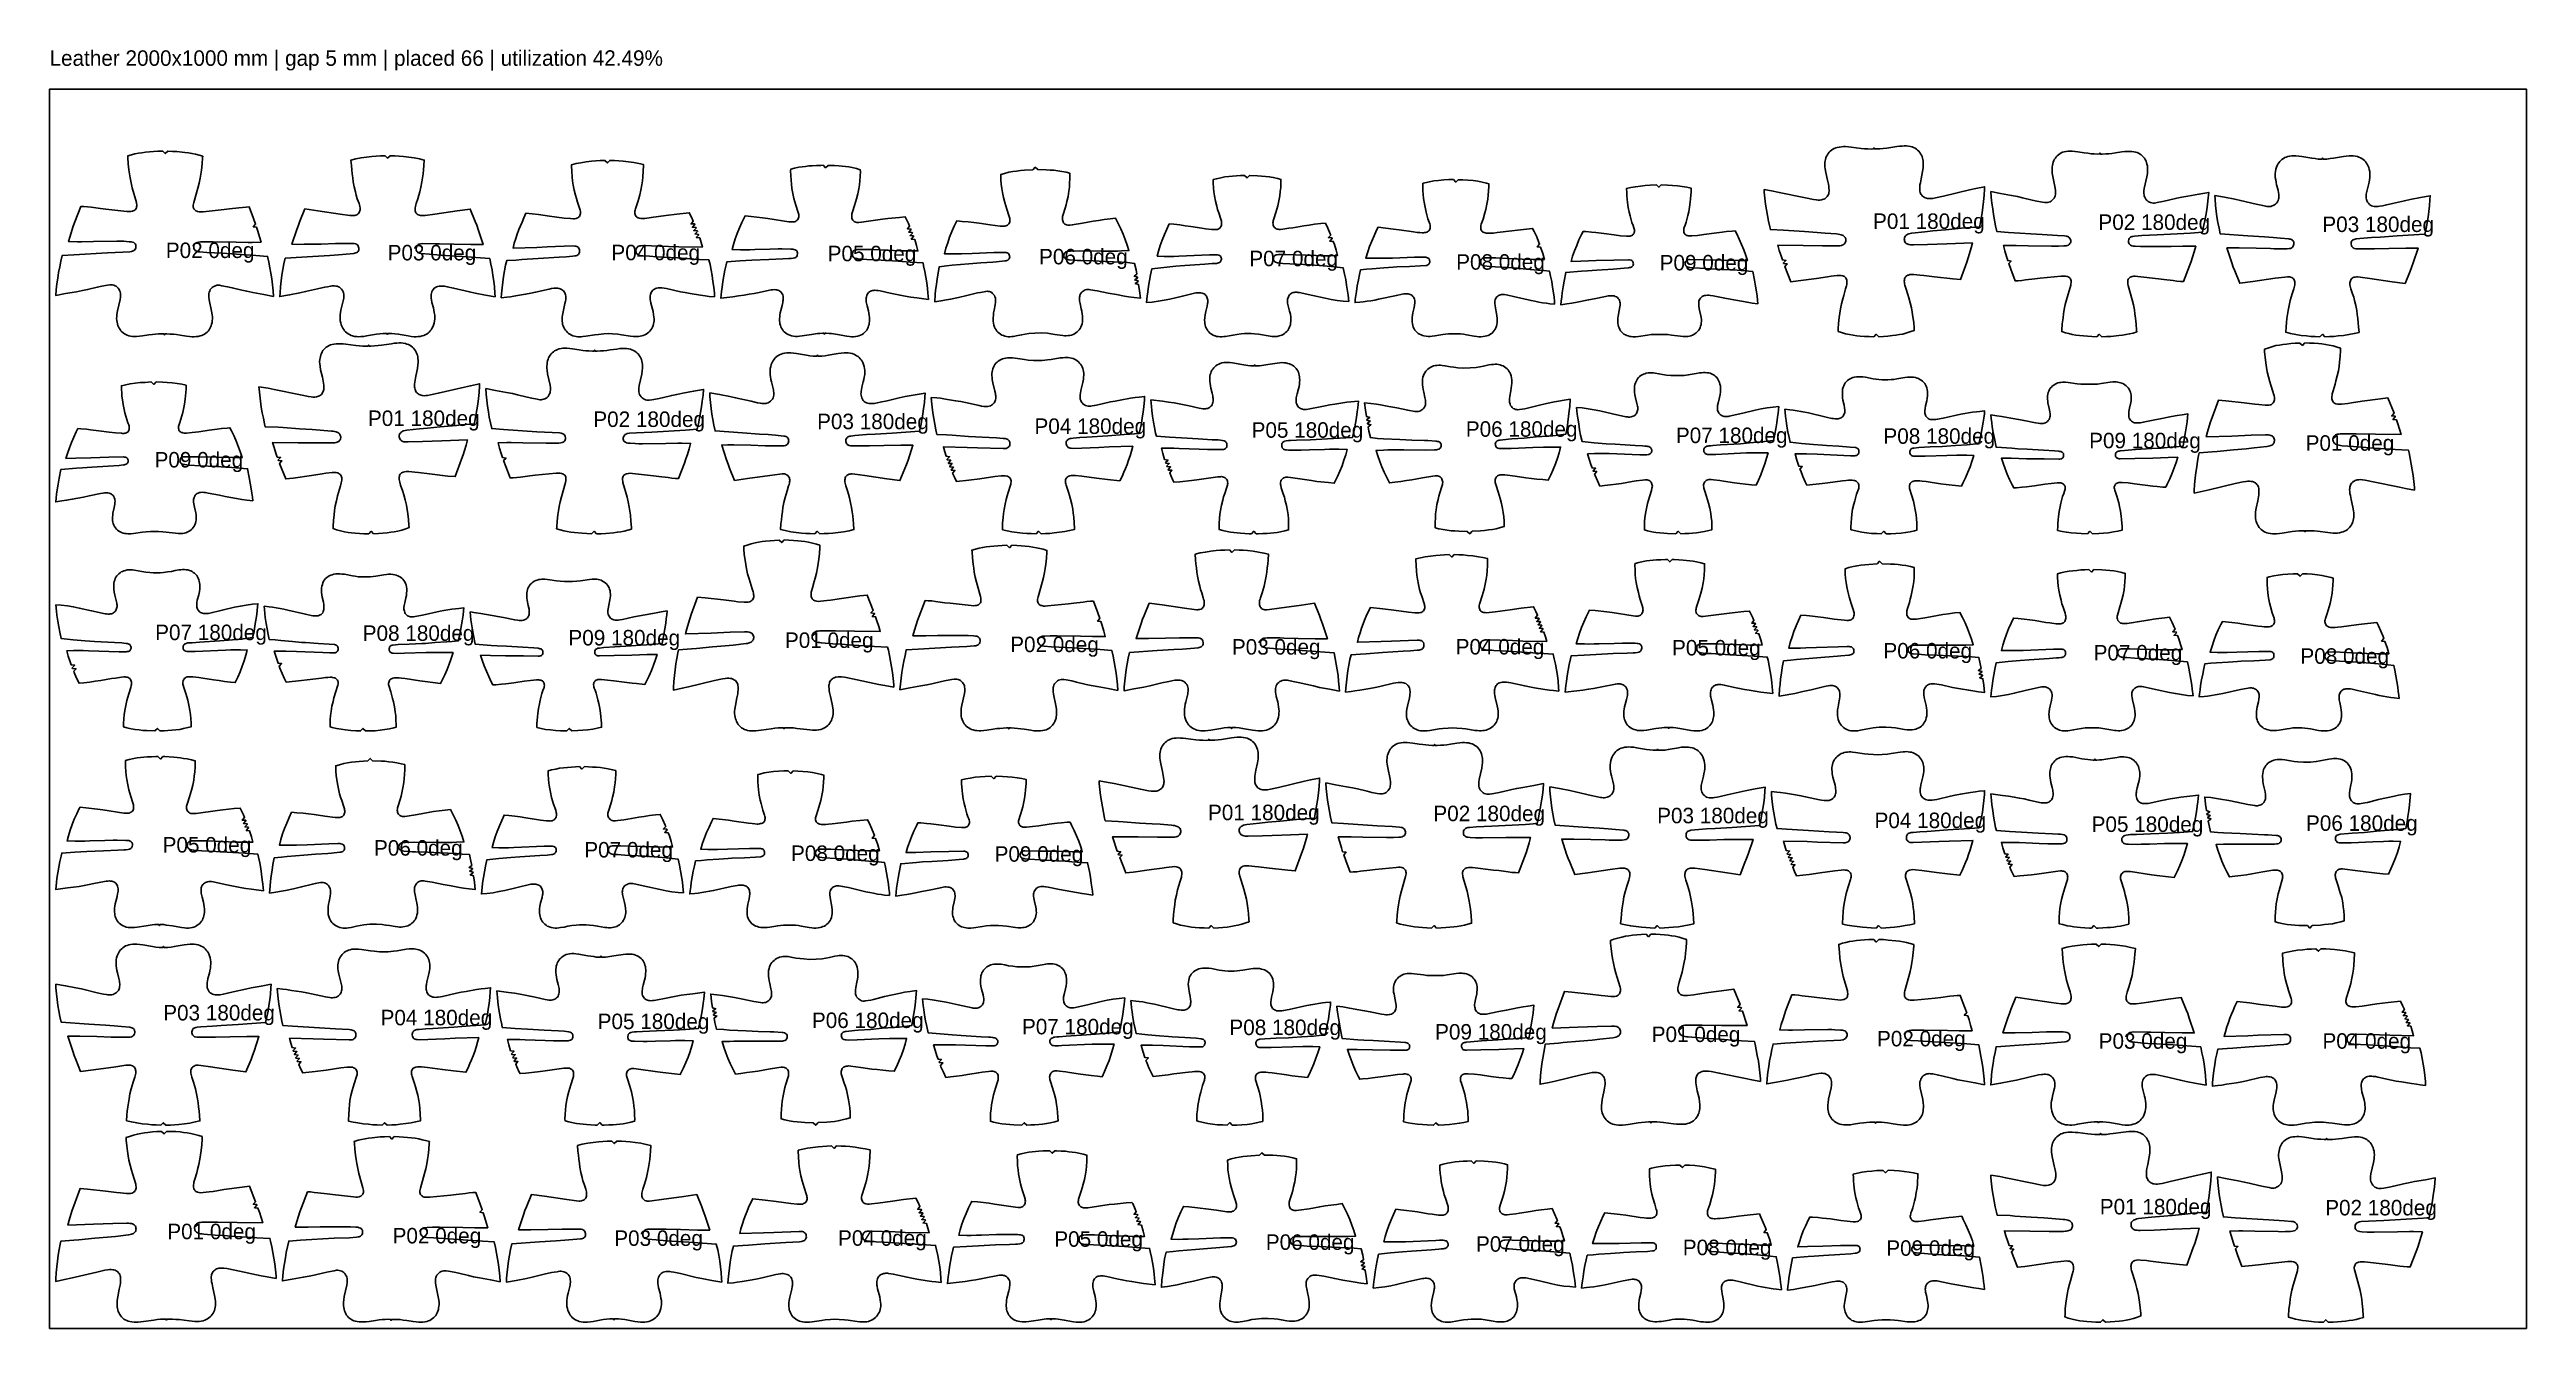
# Model space of a CAD drawing. Header units: millimetres. Extents: x 0 to 2000, y 0 to 1032.
import ezdxf

# ---------------------------------------------------------------- set-up
doc = ezdxf.new("R2010")
doc.units = ezdxf.units.MM
for name, color, linetype in [('ANNOTATION', 3, 'Continuous'), ('LEATHER', 1, 'Continuous'), ('PIECES', 5, 'Continuous')]:
    doc.layers.add(name, color=color, linetype=linetype)

msp = doc.modelspace()

# ---------------------------------------------------------------- texts
at = {"layer": 'ANNOTATION'}
for s, p in [('Leather 2000x1000 mm | gap 5 mm | placed 66 | utilization 42.49%', (0, 1018.8)), ('P01 180deg', (1472.4, 887.2)), ('P02 180deg', (1654.4, 886.4)), ('P03 180deg', (1835.2, 884.7)), ('P02 0deg', (93.9, 863.7)), ('P03 0deg', (273, 861.8)), ('P04 0deg', (453.7, 861.9)), ('P05 0deg', (628.3, 861.1)), ('P06 0deg', (799, 858.6)), ('P07 0deg', (968.8, 857.1)), ('P08 0deg', (1135.8, 854.3)), ('P09 0deg', (1300.1, 853.7)), ('P01 180deg', (257.1, 728.2)), ('P02 180deg', (439.1, 727.4)), ('P03 180deg', (619.8, 725.6)), ('P04 180deg', (795.3, 721.8)), ('P05 180deg', (970.6, 718.7)), ('P06 180deg', (1143.6, 719.5)), ('P07 180deg', (1313.2, 714.4)), ('P08 180deg', (1480.8, 713.8)), ('P09 180deg', (1646.9, 710.2)), ('P01 0deg', (1821.7, 708.2)), ('P09 0deg', (84.8, 694.7)), ('P07 180deg', (85.3, 555.4)), ('P08 180deg', (252.9, 554.8)), ('P09 180deg', (419, 551.1)), ('P01 0deg', (593.8, 549.1)), ('P02 0deg', (775.7, 545.7)), ('P03 0deg', (954.7, 543.7)), ('P04 0deg', (1135.4, 543.8)), ('P05 0deg', (1310.1, 543)), ('P06 0deg', (1480.8, 540.6)), ('P07 0deg', (1650.5, 539)), ('P08 0deg', (1817.5, 536.3)), ('P01 180deg', (935.4, 410.1)), ('P02 180deg', (1117.4, 409.3)), ('P03 180deg', (1298.1, 407.6)), ('P04 180deg', (1473.6, 403.7)), ('P05 180deg', (1648.9, 400.6)), ('P06 180deg', (1822, 401.5)), ('P05 0deg', (91.3, 384)), ('P06 0deg', (262, 381.5)), ('P07 0deg', (431.8, 380)), ('P08 0deg', (598.7, 377.2)), ('P09 0deg', (763.1, 376.6)), ('P03 180deg', (91.8, 248.5)), ('P04 180deg', (267.3, 244.6)), ('P05 180deg', (442.6, 241.5)), ('P06 180deg', (615.6, 242.4)), ('P07 180deg', (785.2, 237.3)), ('P08 180deg', (952.7, 236.7)), ('P09 180deg', (1118.8, 233.1)), ('P01 0deg', (1293.7, 231.1)), ('P02 0deg', (1475.6, 227.6)), ('P03 0deg', (1654.6, 225.7)), ('P04 0deg', (1835.3, 225.7)), ('P01 180deg', (1655.5, 92)), ('P02 180deg', (1837.5, 91.2)), ('P01 0deg', (95.1, 72)), ('P02 0deg', (277, 68.6)), ('P03 0deg', (456, 66.6)), ('P04 0deg', (636.7, 66.7)), ('P05 0deg', (811.3, 65.9)), ('P06 0deg', (982.1, 63.4)), ('P07 0deg', (1151.8, 61.9)), ('P08 0deg', (1318.8, 59.1)), ('P09 0deg', (1483.1, 58.6))]:
    msp.add_text(s, height=12.5, dxfattribs=at).set_placement(p)

# ---------------------------------------------------------------- linework, layer by layer
at = {"layer": 'LEATHER'}
msp.add_lwpolyline([(0, 0), (2000, 0), (2000, 1000), (0, 1000)], close=True, dxfattribs=at)
at = {"layer": 'PIECES'}
for points in [[(180.9, 832.8), (173, 834.4), (164.1, 836), (159.3, 836.9), (155.3, 837.8), (147.5, 839.7), (143.7, 840.6), (139.2, 841.4), (137.2, 841.7), (136.2, 841.7), (135.1, 841.7), (134.1, 841.4), (133.1, 841.1), (132.2, 840.5), (131.3, 839.9), (130.5, 839.1), (129.8, 838.2), (129.3, 837.1), (128.9, 836.2), (128.7, 835.2), (128.6, 834.1), (128.6, 833.1), (128.6, 832), (128.9, 830), (130.9, 820.7), (131.3, 817.9), (131.5, 816.2), (131.5, 814.6), (131.4, 813), (131.2, 811.7), (130.9, 810.4), (130.6, 809.1), (130.1, 807.9), (129.5, 806.8), (128.8, 805.7), (128.1, 804.8), (127.2, 803.9), (126.3, 803.1), (125.2, 802.3), (124.1, 801.7), (122.9, 801.2), (121.7, 800.8), (120.1, 800.4), (118.5, 800.3), (116.9, 800.2), (115.3, 800.2), (113, 800.4), (110.6, 800.7), (105.4, 801.6), (102.5, 802), (100, 802.3), (97.5, 802.4), (94.8, 802.5), (93.2, 802.5), (92.8, 801.7), (92.4, 802.5), (90.9, 802.5), (88.1, 802.5), (85.6, 802.3), (83.1, 802.1), (80.2, 801.7), (75, 800.9), (72.7, 800.6), (70.3, 800.4), (68.7, 800.4), (67.1, 800.5), (65.5, 800.7), (64, 801), (62.7, 801.4), (61.6, 801.9), (60.4, 802.6), (59.4, 803.3), (58.4, 804.1), (57.6, 805), (56.9, 806), (56.2, 807.1), (55.6, 808.2), (55.2, 809.4), (54.8, 810.7), (54.5, 812), (54.3, 813.3), (54.2, 814.9), (54.3, 816.5), (54.4, 818.2), (54.9, 821), (57, 830.2), (57.3, 832.3), (57.3, 833.4), (57.3, 834.4), (57.2, 835.4), (57, 836.5), (56.6, 837.4), (56.1, 838.4), (55.5, 839.4), (54.7, 840.2), (53.8, 840.9), (52.9, 841.4), (51.9, 841.8), (50.8, 842), (49.8, 842.1), (48.8, 842), (46.7, 841.8), (42.3, 841), (38.5, 840.1), (30.7, 838.3), (26.6, 837.4), (21.8, 836.5), (12.9, 835), (5, 833.5), (5.4, 838), (5.9, 842.9), (6.6, 847.5), (7.3, 852.1), (8.2, 856.6), (9.1, 861.1), (10.1, 865.7), (19.6, 866.3), (46.7, 867.9), (59.1, 868.4), (64.9, 868.8), (66.3, 869), (66.9, 869.2), (67.5, 869.4), (68.1, 869.7), (68.6, 870.1), (69.2, 870.8), (69.6, 871.6), (69.8, 872.6), (69.8, 873.6), (69.6, 874.4), (69.2, 875.1), (68.7, 875.7), (68, 876.2), (67, 876.5), (66, 876.8), (64.4, 876.9), (60, 877.2), (57.4, 877.2), (54.3, 877.2), (35.4, 877.1), (25.8, 876.9), (22.5, 876.9), (15.4, 877), (16.7, 881.4), (18, 885.9), (19.2, 889.4), (20.4, 892.8), (25.3, 905.4), (27.7, 905.3), (30.6, 905), (33.7, 904.7), (41.1, 903.7), (45.4, 903.1), (62.3, 901.3), (64.4, 901.2), (65.6, 901.2), (66.9, 901.4), (67.6, 901.7), (68.3, 902), (68.9, 902.4), (69.4, 903), (69.9, 903.6), (70.2, 904.2), (70.3, 905), (70.4, 905.7), (70.4, 906.5), (70.3, 907.6), (70.1, 908.6), (66.8, 920.3), (65.8, 924.3), (65, 928.3), (64.5, 931.6), (64.1, 934.9), (63.6, 939.8), (63.2, 944.8), (63.1, 946.1), (66.1, 947), (68.9, 947.7), (71.8, 948.3), (74.6, 948.7), (77.5, 949.1), (84, 949.7), (87.5, 949.9), (91.4, 950), (93.4, 948), (95.4, 950), (99.3, 949.8), (102.8, 949.6), (109.3, 948.9), (112.2, 948.6), (115, 948.1), (117.9, 947.5), (120.7, 946.8), (123.7, 945.9), (123.6, 944.5), (123.2, 939.6), (122.6, 934.7), (122.2, 931.4), (121.7, 928.1), (120.8, 924.1), (119.8, 920.1), (116.4, 908.4), (116.2, 907.4), (116, 906.3), (116, 905.5), (116.1, 904.8), (116.3, 904.1), (116.6, 903.4), (117, 902.8), (117.5, 902.2), (118.1, 901.8), (118.8, 901.5), (119.5, 901.2), (120.8, 901), (122.1, 901), (124.1, 901), (141, 902.8), (145.3, 903.3), (152.8, 904.2), (155.9, 904.5), (158.8, 904.8), (161.2, 904.9), (164.7, 895.6), (166.4, 890.9), (164.5, 888.9), (167.2, 888.5), (168.3, 885.3), (169.6, 880.8), (170.8, 876.4), (163.7, 876.3), (160.4, 876.3), (150.8, 876.6), (132, 876.9), (128.9, 876.9), (126.2, 876.9), (121.9, 876.7), (120.2, 876.5), (119.2, 876.3), (118.2, 876), (117.6, 875.5), (117, 874.9), (116.6, 874.2), (116.4, 873.4), (116.4, 872.4), (116.6, 871.4), (117, 870.6), (117.5, 869.9), (118.1, 869.5), (118.6, 869.2), (119.3, 869), (119.9, 868.8), (121.3, 868.6), (127.1, 868.1), (139.5, 867.5), (166.6, 865.7), (176.1, 865), (177, 860.5), (177.9, 855.9), (178.7, 851.4), (179.4, 846.8), (180.1, 842.2), (180.6, 837.3), (180.9, 832.8)], [(359.8, 832.4), (351.9, 833.8), (343.7, 835.4), (339, 836.4), (326.3, 839.4), (321.2, 840.5), (318.8, 840.9), (317.8, 841), (316.7, 841.1), (315.6, 841.1), (314.6, 841), (313.5, 840.8), (312.5, 840.5), (311.6, 840), (310.7, 839.4), (309.9, 838.5), (309.2, 837.5), (308.7, 836.4), (308.3, 835.4), (308.2, 834.4), (308.1, 833.3), (308.1, 832.3), (308.2, 831.2), (308.4, 830.1), (308.8, 827.9), (309.9, 823.6), (310.4, 821.6), (310.7, 819.7), (311, 817.7), (311, 816.1), (311, 814.5), (310.9, 812.9), (310.5, 811.2), (310.1, 809.6), (309.4, 808.1), (308.8, 806.9), (308.2, 805.9), (307.4, 804.9), (306.5, 804), (305.6, 803.2), (304.5, 802.4), (303.4, 801.8), (302.1, 801.2), (300.9, 800.8), (299.3, 800.5), (297.6, 800.3), (296, 800.2), (294.3, 800.2), (292, 800.5), (289.6, 800.8), (281.6, 802.3), (278.9, 802.6), (276.3, 802.9), (274, 802.9), (273.2, 802.9), (272.8, 802.1), (272.4, 802.9), (271.6, 802.9), (269.4, 802.9), (266.7, 802.6), (264.1, 802.3), (256, 800.8), (253.7, 800.5), (251.3, 800.3), (249.6, 800.2), (248, 800.3), (246.3, 800.5), (244.7, 800.9), (243.5, 801.3), (242.3, 801.9), (241.1, 802.5), (240, 803.3), (239.1, 804.1), (238.2, 805), (237.5, 806), (236.8, 807), (236.2, 808.1), (235.6, 809.7), (235.1, 811.3), (234.8, 813), (234.6, 814.6), (234.6, 816.2), (234.7, 817.8), (234.9, 819.8), (235.3, 821.7), (235.7, 823.7), (236.8, 828), (237.3, 830.2), (237.5, 831.3), (237.6, 832.3), (237.6, 833.4), (237.5, 834.5), (237.3, 835.5), (237, 836.5), (236.5, 837.6), (235.8, 838.6), (235, 839.5), (234.1, 840.1), (233.2, 840.6), (232.2, 840.9), (231.1, 841.1), (230.1, 841.2), (229, 841.2), (227.9, 841.2), (226.9, 841), (224.5, 840.6), (222.2, 840.2), (216.5, 838.9), (206.7, 836.6), (202, 835.6), (193.8, 834), (185.9, 832.6), (186.1, 835.7), (186.5, 840.6), (187, 845.2), (187.7, 849.8), (188.4, 854.4), (189.3, 858.9), (190.3, 863.5), (212.6, 865), (226.2, 865.8), (233.2, 866.3), (242.7, 867.1), (245.7, 867.4), (246.6, 867.5), (247.4, 867.8), (248.1, 868.1), (248.6, 868.5), (249.1, 868.9), (249.4, 869.5), (249.7, 870.2), (249.8, 870.9), (249.8, 871.7), (249.6, 872.5), (249.3, 873.3), (248.8, 874.1), (248.2, 874.6), (247.7, 874.9), (247.2, 875.1), (246, 875.3), (244.3, 875.4), (233.9, 875.3), (230.8, 875.3), (219.3, 875), (205.5, 874.8), (200.5, 874.7), (195.7, 874.8), (199.7, 886.7), (200.9, 890.3), (202.1, 893.4), (206.2, 903.3), (216.7, 901.9), (234.6, 899.2), (242.6, 898.1), (244.7, 898), (245.5, 898), (246.4, 898.1), (247.2, 898.2), (248.1, 898.6), (249, 899.1), (249.5, 899.7), (250, 900.4), (250.4, 901.2), (250.6, 901.9), (250.7, 902.7), (250.7, 903.5), (250.7, 904.3), (250.5, 905.4), (250.2, 906.5), (249.9, 907.6), (248.5, 911.6), (247.7, 914.4), (247, 917.1), (246, 921.1), (245.3, 925.2), (244.8, 928.4), (244.4, 931.7), (244, 935), (243.7, 938.3), (243.3, 942.8), (247.2, 943.7), (251.6, 944.6), (255.9, 945.2), (260.3, 945.7), (263.8, 946), (267.2, 946.2), (271, 946.3), (273, 944.3), (275, 946.3), (278.7, 946.2), (282.2, 946), (285.7, 945.7), (290, 945.2), (294.3, 944.5), (298.7, 943.7), (302.6, 942.7), (302.3, 938.3), (302, 934.9), (301.6, 931.6), (301.1, 928.3), (300.6, 925.1), (299.9, 921), (298.9, 917), (298.2, 914.3), (297.3, 911.6), (296, 907.6), (295.7, 906.5), (295.4, 905.4), (295.2, 904.3), (295.1, 903.5), (295.2, 902.7), (295.3, 901.9), (295.5, 901.1), (295.8, 900.3), (296.3, 899.7), (296.9, 899.1), (297.7, 898.5), (298.7, 898.2), (299.5, 898), (300.3, 897.9), (301.2, 897.9), (303.2, 898), (311.2, 899.1), (329.2, 901.7), (339.7, 903.2), (343.7, 893.2), (344.9, 890.1), (346.1, 886.6), (350.1, 874.6), (345.2, 874.6), (340.3, 874.6), (326.5, 874.9), (315, 875.2), (311.9, 875.2), (301.4, 875.3), (299.8, 875.2), (298.6, 875), (298.1, 874.8), (297.6, 874.6), (297, 874), (296.5, 873.3), (296.2, 872.5), (296, 871.6), (296, 870.9), (296.1, 870.1), (296.3, 869.4), (296.7, 868.9), (297.1, 868.4), (297.7, 868.1), (298.4, 867.7), (299.2, 867.5), (300, 867.3), (306.7, 866.7), (312.6, 866.2), (319.6, 865.7), (333.2, 864.9), (355.4, 863.2), (356.4, 858.7), (357.3, 854.1), (358, 849.6), (358.7, 845), (359.2, 840.4), (359.6, 835.4), (359.8, 832.4)], [(537, 832.3), (532.6, 832.8), (529.5, 833.1), (525.5, 833.7), (517.4, 835), (513.2, 835.8), (509.4, 836.5), (498.2, 839), (496.4, 839.3), (494.5, 839.6), (493.5, 839.7), (492.4, 839.7), (491.4, 839.6), (490.3, 839.4), (489.3, 839.1), (488.4, 838.7), (487.5, 838.1), (486.9, 837.4), (486.3, 836.8), (485.8, 836), (485.5, 835.2), (485.2, 834.2), (485, 833.2), (484.9, 832.2), (485, 831.2), (485.1, 830.2), (485.2, 829.2), (485.6, 827.2), (487.3, 820.6), (487.8, 817.9), (488, 816.3), (488.1, 814.7), (488.1, 813), (487.9, 811.7), (487.7, 810.5), (487.3, 809.2), (486.8, 808), (486.2, 806.9), (485.5, 805.8), (484.8, 804.8), (483.9, 803.9), (482.9, 803.1), (481.8, 802.4), (480.6, 801.8), (479.4, 801.3), (478.2, 800.9), (476.8, 800.6), (475.5, 800.4), (474.1, 800.4), (472.8, 800.4), (471.4, 800.5), (469.2, 800.7), (461.8, 801.8), (458.8, 802.2), (454.5, 802.5), (451, 802.7), (447.5, 802.5), (443.2, 802.1), (440.3, 801.7), (432.9, 800.6), (430.6, 800.3), (429.3, 800.2), (427.9, 800.2), (426.6, 800.2), (425.2, 800.4), (423.9, 800.7), (422.6, 801), (421.4, 801.5), (420.2, 802.2), (419.1, 802.9), (418.2, 803.7), (417.3, 804.6), (416.5, 805.6), (415.8, 806.6), (415.2, 807.7), (414.7, 808.9), (414.3, 810.2), (414.1, 811.4), (413.9, 812.7), (413.9, 814.4), (413.9, 816), (414.1, 817.7), (414.6, 820.3), (416.2, 826.9), (416.6, 828.9), (416.8, 829.9), (416.9, 830.9), (416.9, 832), (416.8, 833), (416.6, 834), (416.3, 834.9), (416, 835.7), (415.5, 836.5), (414.9, 837.2), (414.3, 837.8), (413.4, 838.4), (412.4, 838.8), (411.4, 839.1), (410.4, 839.3), (409.3, 839.4), (408.3, 839.3), (407.2, 839.3), (405.4, 839), (403.5, 838.6), (392.4, 836.1), (388.6, 835.3), (384.4, 834.5), (376.3, 833.1), (372.3, 832.5), (369.2, 832.1), (364.8, 831.6), (365, 834.7), (365.4, 839.6), (366, 844.2), (366.6, 848.8), (367.4, 853.4), (368.3, 857.9), (369.2, 861.6), (376.8, 862), (381.3, 862.4), (394.5, 863.4), (411.4, 864.5), (417.1, 864.8), (422.5, 865.2), (424.2, 865.4), (425, 865.6), (425.8, 865.8), (426.5, 866.2), (427, 866.6), (427.4, 867.1), (427.7, 867.7), (427.9, 868.4), (428, 869), (428, 869.7), (427.9, 870.6), (427.5, 871.4), (427.1, 872.2), (426.4, 872.7), (425.7, 873.1), (424.9, 873.3), (424.1, 873.4), (422.4, 873.5), (401.8, 872.7), (393.5, 872.3), (374.3, 871.8), (375.3, 875.6), (376.5, 879.5), (377.7, 883), (379, 886.6), (380.2, 889.7), (381.5, 892.7), (383, 896.2), (384.7, 899.8), (394.7, 898.7), (403.7, 897.6), (415.6, 896), (420.6, 895.5), (422.7, 895.4), (423.9, 895.4), (425.2, 895.6), (425.9, 895.9), (426.6, 896.2), (427.2, 896.6), (427.8, 897.2), (428.2, 897.9), (428.5, 898.7), (428.7, 899.6), (428.7, 900.5), (428.6, 901.3), (428.4, 902.2), (428.2, 903.1), (426.2, 908.9), (425.4, 911.7), (424.6, 914.4), (423.6, 918.4), (422.8, 922.5), (422.4, 925.8), (422, 929.1), (421.7, 933.6), (421.5, 938.1), (421.5, 939), (425.3, 939.9), (429, 940.6), (433.4, 941.2), (437.7, 941.8), (441.2, 942.1), (444.6, 942.3), (448.4, 942.4), (450.4, 940.5), (452.4, 942.5), (456.3, 942.3), (459.8, 942.1), (463.3, 941.8), (467.6, 941.4), (471.9, 940.7), (475.7, 940), (479.5, 939.3), (479.5, 938.4), (479.4, 933.8), (479.1, 929.3), (478.7, 926), (478.3, 922.7), (477.5, 918.6), (476.6, 914.6), (475.8, 911.8), (475, 909.1), (473.1, 903.3), (472.9, 902.4), (472.7, 901.5), (472.6, 900.6), (472.6, 899.7), (472.8, 898.9), (473.1, 898.1), (473.6, 897.3), (474.1, 896.8), (474.7, 896.4), (475.4, 896.1), (476.1, 895.8), (477.4, 895.6), (478.7, 895.6), (480.7, 895.7), (485.7, 896.3), (497.6, 898), (506.6, 899.2), (516.6, 900.3), (518.3, 896.7), (519.8, 893.5), (518, 891.3), (520.8, 891.2), (521, 890.7), (519.1, 888.6), (521.9, 888.4), (522.1, 887.9), (520.2, 885.9), (523, 885.6), (523.2, 885.1), (521.3, 883.1), (524, 882.8), (524.2, 882.3), (522.2, 880.3), (525, 880), (526.2, 876.2), (527.2, 872.4), (508, 872.7), (499.7, 873.1), (479.1, 873.7), (477.4, 873.6), (476.6, 873.5), (475.8, 873.3), (475.1, 872.9), (474.5, 872.3), (474, 871.6), (473.6, 870.8), (473.5, 869.9), (473.5, 869.2), (473.6, 868.5), (473.8, 867.9), (474.1, 867.3), (474.6, 866.8), (475.1, 866.4), (475.8, 866), (476.6, 865.8), (477.4, 865.6), (479.1, 865.5), (484.5, 865.1), (490.1, 864.8), (507.1, 863.8), (520.3, 862.9), (524.8, 862.6), (532.4, 862.2), (533.3, 858.5), (534.2, 854), (535, 849.5), (535.7, 844.9), (536.3, 840.3), (536.8, 835.3), (537, 832.3)], [(1384.5, 918.9), (1391.7, 917.6), (1396.6, 916.7), (1417.9, 912.2), (1424.4, 911), (1426.7, 910.6), (1428.1, 910.5), (1429.5, 910.5), (1430.9, 910.7), (1431.7, 910.9), (1432.6, 911.2), (1433.4, 911.6), (1434.1, 912.1), (1434.8, 912.7), (1435.4, 913.3), (1435.9, 914.1), (1436.3, 914.9), (1436.6, 915.8), (1436.8, 916.7), (1436.9, 917.6), (1436.9, 918.5), (1436.8, 920.1), (1436.6, 921.7), (1436.3, 923.3), (1435.6, 926.5), (1434.2, 932.6), (1433.7, 935.6), (1433.6, 937.3), (1433.5, 939), (1433.6, 940.8), (1433.7, 942.1), (1434, 943.3), (1434.4, 944.6), (1434.9, 945.8), (1435.5, 946.9), (1436.2, 948), (1436.9, 949), (1437.8, 949.9), (1438.8, 950.7), (1439.9, 951.5), (1441, 952.1), (1442.3, 952.6), (1443.5, 953), (1445.2, 953.3), (1446.8, 953.5), (1448.5, 953.6), (1450.2, 953.6), (1452.5, 953.4), (1454.7, 953.2), (1462.8, 952.2), (1465.5, 951.9), (1468.3, 951.7), (1471.3, 951.6), (1472.7, 951.7), (1473.1, 952.5), (1473.5, 951.7), (1474.8, 951.7), (1477.8, 951.8), (1480.6, 952.1), (1483.4, 952.4), (1491.5, 953.6), (1493.7, 953.9), (1495.9, 954.1), (1497.6, 954.2), (1499.3, 954.2), (1501, 954.1), (1502.6, 953.8), (1503.9, 953.4), (1505.1, 952.9), (1506.3, 952.3), (1507.4, 951.6), (1508.4, 950.8), (1509.3, 949.9), (1510.1, 948.9), (1510.8, 947.9), (1511.4, 946.8), (1512, 945.6), (1512.4, 944.4), (1512.7, 943.1), (1512.9, 941.8), (1513, 940.1), (1513, 938.3), (1512.8, 936.6), (1512.4, 933.6), (1511.2, 927.5), (1510.6, 924.3), (1510.3, 922.7), (1510.1, 921.1), (1510.1, 919.4), (1510.2, 918.5), (1510.3, 917.6), (1510.5, 916.7), (1510.8, 915.9), (1511.2, 915.1), (1511.8, 914.3), (1512.4, 913.7), (1513.1, 913.1), (1513.8, 912.7), (1514.6, 912.3), (1515.5, 912), (1516.4, 911.8), (1517.8, 911.7), (1519.2, 911.7), (1520.6, 911.8), (1522.8, 912.2), (1529.3, 913.7), (1550.4, 918.7), (1555.3, 919.8), (1562.5, 921.2), (1562.4, 919.2), (1562.1, 914.3), (1561.7, 909.4), (1561.1, 904.8), (1560.4, 900.2), (1559.6, 895.6), (1558.8, 891.1), (1558.4, 888.9), (1547.8, 888.1), (1543.8, 887.7), (1530.8, 886.4), (1520.6, 885.6), (1514.2, 884.9), (1503.7, 883.8), (1502.5, 883.5), (1501.3, 883.2), (1500.5, 882.9), (1499.8, 882.5), (1499.1, 882.1), (1498.6, 881.6), (1498.2, 881), (1497.9, 880.4), (1497.7, 879.8), (1497.6, 879.1), (1497.7, 878.4), (1497.8, 877.6), (1498.1, 876.8), (1498.6, 876.1), (1499.2, 875.5), (1499.9, 875.1), (1500.6, 874.8), (1501.4, 874.6), (1502.6, 874.4), (1503.8, 874.3), (1505, 874.3), (1516.5, 874.6), (1532, 875.2), (1552.7, 876), (1551.6, 871.9), (1550.3, 867.3), (1549.2, 863.8), (1548, 860.3), (1542.9, 846.3), (1536.9, 846.9), (1522.1, 848.5), (1513.3, 849.6), (1510.3, 850), (1505.3, 850.4), (1503.3, 850.4), (1502.1, 850.3), (1500.9, 850), (1500.2, 849.8), (1499.6, 849.4), (1499, 848.9), (1498.5, 848.3), (1498.1, 847.6), (1497.8, 846.8), (1497.7, 845.9), (1497.6, 845.1), (1497.7, 844), (1497.9, 843), (1498.1, 841.9), (1498.8, 839.4), (1500.6, 834.3), (1501.4, 831.6), (1502.5, 827.5), (1503.4, 823.5), (1504.1, 819.9), (1504.6, 816.3), (1505.2, 811.8), (1505.6, 807.3), (1505.7, 805.3), (1503, 804.3), (1499.8, 803.3), (1496.5, 802.4), (1493.7, 801.9), (1490.8, 801.4), (1488, 801.1), (1484.4, 800.7), (1480.9, 800.4), (1477, 800.2), (1475, 802.2), (1473, 800.2), (1469.2, 800.3), (1465.6, 800.5), (1462.1, 800.7), (1459.2, 801), (1456.4, 801.4), (1453.5, 801.9), (1450.2, 802.6), (1447, 803.5), (1444.3, 804.5), (1444.3, 806.5), (1444.6, 811), (1445.1, 815.6), (1445.5, 819.1), (1446.1, 822.7), (1446.9, 826.8), (1447.9, 830.9), (1448.7, 833.6), (1450.2, 838.8), (1450.9, 841.3), (1451.1, 842.4), (1451.3, 843.4), (1451.3, 844.5), (1451.3, 845.3), (1451.1, 846.2), (1450.8, 847), (1450.3, 847.7), (1449.8, 848.3), (1449.3, 848.7), (1448.6, 849.1), (1447.9, 849.4), (1446.7, 849.6), (1445.5, 849.7), (1443.5, 849.6), (1438.5, 849), (1435.5, 848.6), (1426.7, 847.3), (1412, 845.3), (1406, 844.6), (1401.1, 857), (1403, 859.1), (1400.2, 859.3), (1400, 859.8), (1402, 861.8), (1399.2, 862.2), (1398.1, 865.4), (1396.6, 869.9), (1395.4, 874), (1416.1, 873.7), (1431.7, 873.5), (1443.2, 873.5), (1444.4, 873.5), (1445.6, 873.6), (1446.8, 873.9), (1447.5, 874.1), (1448.3, 874.4), (1448.9, 874.8), (1449.5, 875.5), (1450, 876.2), (1450.3, 877), (1450.4, 877.8), (1450.4, 878.5), (1450.3, 879.2), (1450.1, 879.8), (1449.8, 880.4), (1449.4, 880.9), (1448.9, 881.4), (1448.2, 881.9), (1447.5, 882.2), (1446.7, 882.5), (1445.5, 882.8), (1444.2, 883), (1443, 883.1), (1433.8, 883.9), (1427.3, 884.4), (1417.1, 885), (1404, 885.9), (1400, 886.2), (1389.5, 886.7), (1389, 888.9), (1388, 893.4), (1387.1, 897.9), (1386.3, 902.5), (1385.6, 907.1), (1385, 912), (1384.6, 916.9), (1384.5, 918.9)], [(1567.5, 917.4), (1575.4, 915.8), (1584.2, 914.2), (1589.1, 913.3), (1593.1, 912.4), (1600.9, 910.5), (1604.7, 909.6), (1609.2, 908.8), (1611.2, 908.5), (1612.2, 908.4), (1613.2, 908.5), (1614.3, 908.7), (1615.3, 909.1), (1616.2, 909.6), (1617.1, 910.3), (1617.9, 911.1), (1618.6, 912), (1619.1, 913), (1619.4, 914), (1619.7, 915), (1619.8, 916), (1619.8, 917.1), (1619.8, 918.1), (1619.5, 920.2), (1617.5, 929.5), (1617.1, 932.3), (1616.9, 933.9), (1616.9, 935.6), (1617, 937.2), (1617.2, 938.5), (1617.5, 939.8), (1617.8, 941.1), (1618.3, 942.3), (1618.9, 943.4), (1619.6, 944.4), (1620.3, 945.4), (1621.2, 946.3), (1622.1, 947.1), (1623.2, 947.9), (1624.3, 948.5), (1625.5, 949), (1626.7, 949.4), (1628.3, 949.7), (1629.9, 949.9), (1631.5, 950), (1633.1, 950), (1635.4, 949.8), (1637.8, 949.4), (1643, 948.6), (1645.9, 948.2), (1648.4, 947.9), (1650.9, 947.7), (1653.6, 947.6), (1655.2, 947.7), (1655.6, 948.4), (1656, 947.6), (1657.5, 947.6), (1660.3, 947.7), (1662.8, 947.9), (1665.3, 948.1), (1668.2, 948.5), (1673.4, 949.3), (1675.7, 949.6), (1678.1, 949.8), (1679.7, 949.8), (1681.3, 949.7), (1682.9, 949.5), (1684.4, 949.2), (1685.7, 948.8), (1686.8, 948.2), (1688, 947.6), (1689, 946.9), (1689.9, 946), (1690.8, 945.1), (1691.5, 944.2), (1692.2, 943.1), (1692.8, 942), (1693.2, 940.8), (1693.6, 939.5), (1693.9, 938.2), (1694.1, 936.9), (1694.1, 935.3), (1694.1, 933.6), (1694, 932), (1693.5, 929.2), (1691.4, 919.9), (1691.1, 917.9), (1691.1, 916.8), (1691.1, 915.8), (1691.2, 914.7), (1691.4, 913.7), (1691.8, 912.7), (1692.3, 911.7), (1692.9, 910.8), (1693.7, 910), (1694.6, 909.3), (1695.5, 908.8), (1696.5, 908.4), (1697.6, 908.2), (1698.6, 908.1), (1699.6, 908.1), (1701.7, 908.4), (1706.1, 909.2), (1709.9, 910.1), (1717.7, 911.9), (1721.8, 912.8), (1726.6, 913.7), (1735.5, 915.2), (1743.4, 916.7), (1743, 912.2), (1742.5, 907.3), (1741.8, 902.7), (1741.1, 898.1), (1740.2, 893.6), (1739.3, 889.1), (1738.3, 884.5), (1728.8, 883.9), (1701.7, 882.3), (1689.3, 881.8), (1683.5, 881.4), (1682.1, 881.2), (1681.5, 881), (1680.9, 880.8), (1680.3, 880.5), (1679.8, 880), (1679.2, 879.4), (1678.8, 878.6), (1678.6, 877.6), (1678.6, 876.6), (1678.8, 875.8), (1679.2, 875.1), (1679.7, 874.5), (1680.4, 874), (1681.4, 873.6), (1682.4, 873.4), (1684, 873.2), (1688.4, 873), (1691, 873), (1694.1, 872.9), (1713, 873.1), (1722.6, 873.3), (1725.9, 873.3), (1733, 873.2), (1731.7, 868.8), (1730.3, 864.3), (1729.2, 860.8), (1728, 857.4), (1723.1, 844.8), (1720.7, 844.9), (1717.8, 845.1), (1714.7, 845.5), (1707.3, 846.5), (1702.9, 847), (1686.1, 848.9), (1684, 849), (1682.7, 849), (1681.5, 848.7), (1680.8, 848.5), (1680.1, 848.2), (1679.5, 847.8), (1679, 847.2), (1678.5, 846.6), (1678.2, 845.9), (1678.1, 845.2), (1678, 844.5), (1678, 843.7), (1678.1, 842.6), (1678.3, 841.6), (1681.6, 829.9), (1682.6, 825.9), (1683.4, 821.9), (1683.9, 818.6), (1684.3, 815.3), (1684.8, 810.3), (1685.2, 805.4), (1685.3, 804.1), (1682.3, 803.2), (1679.5, 802.5), (1676.6, 801.9), (1673.8, 801.5), (1670.9, 801.1), (1664.4, 800.5), (1660.9, 800.3), (1657, 800.2), (1655, 802.2), (1653, 800.2), (1649.1, 800.3), (1645.6, 800.6), (1639.1, 801.2), (1636.2, 801.6), (1633.3, 802.1), (1630.5, 802.7), (1627.7, 803.4), (1624.7, 804.3), (1624.8, 805.6), (1625.2, 810.6), (1625.8, 815.5), (1626.2, 818.8), (1626.7, 822.1), (1627.6, 826.1), (1628.6, 830.1), (1632, 841.7), (1632.2, 842.8), (1632.3, 843.9), (1632.4, 844.7), (1632.3, 845.4), (1632.1, 846.1), (1631.8, 846.8), (1631.4, 847.4), (1630.9, 847.9), (1630.3, 848.4), (1629.6, 848.7), (1628.9, 848.9), (1627.6, 849.2), (1626.3, 849.2), (1624.3, 849.1), (1607.4, 847.4), (1603.1, 846.9), (1595.6, 846), (1592.5, 845.6), (1589.6, 845.4), (1587.2, 845.3), (1583.7, 854.6), (1582, 859.3), (1583.9, 861.3), (1581.2, 861.7), (1580.1, 864.9), (1578.8, 869.4), (1577.6, 873.8), (1584.7, 873.9), (1588, 873.8), (1597.6, 873.6), (1616.4, 873.2), (1619.5, 873.2), (1622.2, 873.3), (1626.5, 873.5), (1628.2, 873.6), (1629.2, 873.9), (1630.1, 874.2), (1630.8, 874.7), (1631.4, 875.3), (1631.8, 876), (1632, 876.8), (1632, 877.8), (1631.8, 878.7), (1631.4, 879.5), (1630.8, 880.2), (1630.3, 880.7), (1629.8, 881), (1629.1, 881.2), (1628.5, 881.4), (1627.1, 881.6), (1621.3, 882), (1608.9, 882.7), (1581.8, 884.4), (1572.3, 885.2), (1571.4, 889.7), (1570.5, 894.2), (1569.7, 898.8), (1569, 903.4), (1568.3, 908), (1567.8, 912.9), (1567.5, 917.4)], [(1748.4, 914.1), (1756.3, 912.7), (1764.5, 911.1), (1769.2, 910.1), (1781.8, 907.1), (1787, 906), (1789.3, 905.6), (1790.4, 905.4), (1791.5, 905.4), (1792.5, 905.4), (1793.6, 905.4), (1794.6, 905.7), (1795.6, 906), (1796.6, 906.5), (1797.4, 907.1), (1798.3, 908), (1799, 909), (1799.5, 910), (1799.8, 911.1), (1800, 912.1), (1800.1, 913.2), (1800.1, 914.2), (1800, 915.3), (1799.8, 916.4), (1799.4, 918.6), (1798.2, 922.9), (1797.8, 924.9), (1797.5, 926.8), (1797.2, 928.8), (1797.1, 930.4), (1797.2, 932), (1797.3, 933.6), (1797.6, 935.3), (1798.1, 936.9), (1798.8, 938.4), (1799.3, 939.5), (1800, 940.6), (1800.8, 941.6), (1801.7, 942.5), (1802.6, 943.3), (1803.7, 944.1), (1804.8, 944.7), (1806, 945.2), (1807.3, 945.7), (1808.9, 946), (1810.6, 946.2), (1812.2, 946.3), (1813.9, 946.3), (1816.2, 946), (1818.6, 945.7), (1826.6, 944.2), (1829.3, 943.9), (1831.9, 943.6), (1834.2, 943.6), (1835, 943.6), (1835.4, 944.4), (1835.8, 943.6), (1836.6, 943.6), (1838.8, 943.6), (1841.5, 943.9), (1844.1, 944.2), (1852.2, 945.6), (1854.5, 946), (1856.9, 946.2), (1858.5, 946.2), (1860.2, 946.2), (1861.9, 946), (1863.5, 945.6), (1864.7, 945.2), (1865.9, 944.6), (1867.1, 944), (1868.2, 943.2), (1869.1, 942.4), (1870, 941.5), (1870.7, 940.5), (1871.4, 939.5), (1872, 938.3), (1872.6, 936.8), (1873.1, 935.2), (1873.4, 933.5), (1873.6, 931.9), (1873.6, 930.3), (1873.5, 928.7), (1873.3, 926.7), (1872.9, 924.8), (1872.5, 922.8), (1871.3, 918.5), (1870.9, 916.3), (1870.7, 915.2), (1870.6, 914.1), (1870.6, 913.1), (1870.7, 912), (1870.8, 911), (1871.2, 910), (1871.7, 908.9), (1872.4, 907.9), (1873.2, 907), (1874.1, 906.4), (1875, 905.9), (1876, 905.6), (1877.1, 905.3), (1878.1, 905.2), (1879.2, 905.2), (1880.3, 905.3), (1881.3, 905.5), (1883.7, 905.9), (1886, 906.3), (1891.7, 907.6), (1901.4, 909.9), (1906.2, 910.9), (1914.4, 912.5), (1922.3, 913.9), (1922.1, 910.8), (1921.7, 905.9), (1921.2, 901.3), (1920.5, 896.7), (1919.7, 892.1), (1918.9, 887.6), (1917.9, 883), (1895.6, 881.5), (1882, 880.6), (1875, 880.2), (1865.5, 879.4), (1862.5, 879.1), (1861.6, 879), (1860.8, 878.7), (1860.1, 878.4), (1859.5, 878), (1859.1, 877.6), (1858.7, 877), (1858.5, 876.3), (1858.4, 875.6), (1858.4, 874.8), (1858.6, 873.9), (1858.9, 873.1), (1859.4, 872.4), (1860, 871.9), (1860.5, 871.6), (1861, 871.4), (1862.2, 871.2), (1863.8, 871.1), (1874.3, 871.1), (1877.4, 871.2), (1888.9, 871.5), (1902.6, 871.7), (1907.6, 871.7), (1912.5, 871.7), (1908.5, 859.7), (1907.3, 856.2), (1906.1, 853.1), (1902, 843.2), (1891.5, 844.6), (1873.5, 847.3), (1865.6, 848.4), (1863.5, 848.5), (1862.7, 848.5), (1861.8, 848.4), (1861, 848.3), (1860.1, 847.9), (1859.2, 847.4), (1858.6, 846.8), (1858.2, 846.1), (1857.8, 845.3), (1857.6, 844.6), (1857.5, 843.8), (1857.5, 843), (1857.5, 842.2), (1857.7, 841), (1858, 840), (1858.3, 838.9), (1859.6, 834.8), (1860.5, 832.1), (1861.2, 829.4), (1862.1, 825.4), (1862.9, 821.3), (1863.4, 818.1), (1863.8, 814.8), (1864.2, 811.5), (1864.5, 808.2), (1864.8, 803.7), (1861, 802.7), (1856.6, 801.9), (1852.2, 801.3), (1847.9, 800.8), (1844.4, 800.5), (1840.9, 800.3), (1837.2, 800.2), (1835.2, 802.2), (1833.2, 800.2), (1829.5, 800.3), (1826, 800.5), (1822.5, 800.8), (1818.2, 801.3), (1813.8, 801.9), (1809.5, 802.8), (1805.6, 803.8), (1805.9, 808.2), (1806.2, 811.6), (1806.6, 814.9), (1807, 818.1), (1807.6, 821.4), (1808.3, 825.4), (1809.2, 829.4), (1810, 832.2), (1810.8, 834.9), (1812.2, 838.9), (1812.5, 840), (1812.8, 841.1), (1813, 842.2), (1813, 843), (1813, 843.8), (1812.9, 844.6), (1812.7, 845.4), (1812.4, 846.2), (1811.9, 846.8), (1811.3, 847.4), (1810.5, 848), (1809.5, 848.3), (1808.7, 848.5), (1807.8, 848.6), (1807, 848.6), (1805, 848.4), (1797, 847.4), (1779, 844.8), (1768.5, 843.3), (1764.5, 853.3), (1763.3, 856.4), (1762.1, 859.9), (1758.1, 871.9), (1762.9, 871.9), (1767.9, 871.9), (1781.7, 871.6), (1793.2, 871.3), (1796.3, 871.2), (1806.7, 871.2), (1808.4, 871.3), (1809.6, 871.5), (1810.1, 871.7), (1810.6, 871.9), (1811.2, 872.5), (1811.7, 873.2), (1812, 874), (1812.2, 874.8), (1812.2, 875.6), (1812.1, 876.4), (1811.8, 877.1), (1811.5, 877.6), (1811.1, 878.1), (1810.5, 878.4), (1809.8, 878.8), (1809, 879), (1808.1, 879.2), (1801.5, 879.8), (1795.6, 880.3), (1788.6, 880.8), (1775, 881.6), (1752.8, 883.2), (1751.8, 887.8), (1750.9, 892.3), (1750.1, 896.9), (1749.5, 901.5), (1749, 906.1), (1748.6, 911.1), (1748.4, 914.1)], [(709.7, 830.3), (700.2, 831.5), (695.5, 832.2), (690.8, 833), (686.8, 833.7), (682.9, 834.5), (678.9, 835.3), (670.6, 837.2), (669.2, 837.4), (667.8, 837.6), (666.4, 837.7), (665.5, 837.6), (664.6, 837.5), (663.8, 837.3), (663, 837), (662.2, 836.5), (661.4, 835.9), (660.8, 835.2), (660.3, 834.4), (659.8, 833.5), (659.6, 832.5), (659.4, 831.5), (659.3, 830.5), (659.4, 829.4), (659.5, 828.4), (659.7, 827.3), (660.2, 825.1), (661.2, 821), (661.6, 819.2), (661.9, 817.3), (662, 815.7), (662.1, 814.2), (662, 812.6), (661.9, 811.4), (661.7, 810.2), (661.4, 809), (661, 807.8), (660.4, 806.7), (659.8, 805.6), (659, 804.6), (658.1, 803.7), (657.2, 802.9), (656.1, 802.1), (654.9, 801.5), (653.6, 801), (652.4, 800.6), (650.8, 800.3), (649.2, 800.2), (647.5, 800.2), (645.9, 800.3), (643.7, 800.6), (636.3, 801.9), (631.3, 802.7), (629.4, 802.9), (627.2, 803), (626.1, 803), (625.7, 802.2), (625.3, 803), (624.3, 803), (622.1, 802.9), (620.1, 802.7), (615.2, 802), (607.7, 800.8), (605.5, 800.6), (603.9, 800.5), (602.2, 800.5), (600.6, 800.7), (599, 801), (597.8, 801.4), (596.5, 801.9), (595.4, 802.5), (594.3, 803.3), (593.3, 804.1), (592.5, 805), (591.7, 806), (591.1, 807.1), (590.5, 808.2), (590.1, 809.4), (589.8, 810.6), (589.6, 811.8), (589.5, 813.1), (589.5, 814.6), (589.6, 816.2), (589.7, 817.7), (590, 819.6), (590.4, 821.5), (591.5, 825.5), (592, 827.8), (592.2, 828.8), (592.4, 829.8), (592.4, 830.9), (592.4, 831.9), (592.3, 832.9), (592, 833.9), (591.6, 834.8), (591, 835.6), (590.4, 836.4), (589.6, 837), (588.9, 837.4), (588.1, 837.8), (587.2, 838), (586.4, 838.1), (585.5, 838.2), (584.1, 838.1), (582.7, 838), (581.3, 837.7), (573, 836), (569, 835.2), (565, 834.5), (561, 833.8), (556.3, 833.1), (551.6, 832.5), (542, 831.4), (542.6, 836.8), (543, 840.1), (543.7, 844.7), (544.4, 849.3), (545.3, 853.8), (546.3, 858.3), (546.9, 860.7), (557.4, 861.4), (567.1, 861.9), (580.8, 862.6), (592.2, 863), (596.9, 863.2), (598.7, 863.3), (600.4, 863.5), (601.6, 863.8), (602.2, 864), (602.7, 864.4), (603.2, 864.8), (603.6, 865.4), (603.8, 866), (604, 867), (603.9, 868), (603.8, 868.6), (603.6, 869.1), (603.3, 869.6), (602.7, 870.1), (602, 870.4), (601.1, 870.7), (600.2, 870.8), (598.6, 870.9), (591.5, 871), (588.4, 871), (581.6, 870.8), (569.6, 870.5), (565.4, 870.4), (561.2, 870.3), (557.8, 870.3), (551.1, 870.5), (552.3, 874.7), (553.7, 879.2), (555.3, 883.6), (557.1, 888), (559, 892.4), (561.1, 896.7), (561.6, 897.7), (566.4, 897.2), (575.7, 896.2), (580.1, 895.6), (597, 893), (599, 892.8), (599.9, 892.8), (600.7, 892.9), (601.6, 893), (602.2, 893.3), (602.9, 893.6), (603.5, 894.1), (603.9, 894.6), (604.4, 895.4), (604.7, 896.2), (604.9, 897), (605, 897.9), (604.9, 898.7), (604.8, 899.6), (604.3, 901.3), (602.7, 906.3), (601.9, 909), (601.1, 911.8), (600.2, 915.8), (599.4, 919.9), (599, 923.2), (598.7, 926.5), (598.5, 930.2), (598.4, 934), (598.5, 935.4), (601.5, 936.2), (605.1, 937), (607.8, 937.4), (610.4, 937.7), (613.1, 938), (615.8, 938.2), (619.4, 938.4), (622.9, 938.5), (624.6, 938.6), (626.6, 936.6), (628.6, 938.5), (630.2, 938.5), (633.8, 938.3), (637.3, 938.1), (640, 937.8), (642.7, 937.5), (645.4, 937.2), (648, 936.7), (651.6, 935.9), (654.6, 935), (654.7, 933.6), (654.6, 929.9), (654.3, 926.1), (654, 922.9), (653.5, 919.6), (652.7, 915.5), (651.7, 911.5), (650.9, 908.7), (650, 906), (648.4, 901), (647.9, 899.3), (647.7, 898.5), (647.7, 897.6), (647.7, 896.7), (647.9, 895.9), (648.2, 895.1), (648.6, 894.3), (649.1, 893.8), (649.7, 893.3), (650.3, 893), (651, 892.7), (651.8, 892.5), (652.7, 892.5), (653.5, 892.5), (655.5, 892.6), (672.5, 895), (676.9, 895.6), (686.2, 896.5), (691, 896.9), (691.5, 895.8), (693.6, 891.5), (694.5, 889.4), (692.7, 887.3), (695.5, 887.1), (695.6, 886.6), (693.8, 884.6), (696.5, 884.3), (696.7, 883.8), (694.8, 881.8), (697.6, 881.5), (697.7, 881), (695.8, 879), (698.6, 878.6), (700, 873.8), (701.2, 869.5), (694.5, 869.5), (691.1, 869.5), (686.9, 869.6), (670.7, 870.3), (663.9, 870.5), (660.7, 870.6), (653.7, 870.6), (652.1, 870.5), (651.2, 870.4), (650.3, 870.1), (649.6, 869.8), (649, 869.3), (648.7, 868.8), (648.5, 868.3), (648.3, 867.7), (648.3, 866.7), (648.4, 865.8), (648.7, 865.1), (649, 864.5), (649.5, 864.1), (650, 863.7), (650.6, 863.5), (651.8, 863.2), (653.5, 862.9), (655.3, 862.8), (660, 862.6), (671.4, 862), (685.1, 861.2), (694.8, 860.5), (705.3, 859.7), (705.8, 857.3), (706.8, 852.8), (707.6, 848.3), (708.3, 843.7), (708.9, 839.1), (709.2, 835.7), (709.7, 830.3)], [(793.9, 935), (795.9, 937), (797.9, 935.1), (804.7, 934.9), (807.9, 934.7), (811, 934.5), (814.2, 934.1), (817.3, 933.6), (820.9, 932.9), (823.8, 932.1), (823.9, 927.9), (823.7, 924.1), (823.5, 920.8), (823.1, 917.6), (822.4, 913.4), (821.5, 909.4), (820.8, 906.6), (820, 903.9), (818.5, 898.9), (818, 897.2), (817.9, 896.3), (817.8, 895.4), (817.9, 894.6), (818.1, 893.7), (818.4, 892.9), (818.8, 892.1), (819.3, 891.6), (819.9, 891.1), (820.5, 890.8), (821.2, 890.5), (822.1, 890.3), (823, 890.3), (823.8, 890.3), (825.8, 890.4), (834, 891.8), (842.7, 893.4), (847.1, 894.1), (851.5, 894.7), (856.4, 895.3), (860.8, 895.8), (863, 891.6), (865, 887.3), (866.9, 883), (868.6, 878.6), (870.2, 874.2), (871.6, 869.7), (865.5, 869.4), (862.2, 869.3), (857.7, 869.3), (849.2, 869.3), (831.6, 869.4), (824.4, 869.3), (822.9, 869.2), (821.9, 869.1), (821, 868.8), (820.3, 868.4), (819.7, 867.8), (819.3, 867.1), (819.1, 866.3), (819, 865.5), (819.1, 864.7), (819.5, 863.9), (820.1, 863.2), (820.6, 862.9), (821.3, 862.6), (822.1, 862.4), (823.1, 862.3), (829.7, 861.8), (832.6, 861.7), (842.6, 861.4), (852.3, 860.8), (865.7, 860.3), (870.3, 860), (876.1, 859.4), (877.3, 854.2), (878, 850.7), (875.8, 849), (878.5, 848.2), (878.5, 847.7), (876.3, 846.1), (879, 845.3), (879, 844.8), (876.7, 843.2), (879.4, 842.3), (880.1, 837.2), (880.8, 831.3), (875.9, 831.8), (871.3, 832.4), (868, 833), (861.4, 834.2), (854.8, 835.4), (845.9, 837.3), (840.4, 838.1), (839.4, 838.3), (838.3, 838.3), (837.3, 838.2), (836.3, 838), (835.4, 837.6), (834.5, 837.1), (833.8, 836.4), (833, 835.6), (832.4, 834.7), (832, 833.7), (831.8, 832.9), (831.6, 832), (831.6, 831.1), (831.6, 830.2), (831.7, 829.3), (832.1, 827.1), (833.1, 822.8), (833.5, 820.7), (833.9, 818.5), (834, 817), (834.1, 815.5), (834.1, 813.9), (834, 812.3), (833.7, 810.7), (833.2, 809.2), (832.7, 808), (832.1, 806.9), (831.4, 805.9), (830.6, 805), (829.7, 804.1), (828.6, 803.3), (827.5, 802.6), (826.4, 802), (825.1, 801.6), (823.8, 801.3), (822.4, 801.1), (821, 801), (819.6, 801), (818.2, 801.1), (816, 801.4), (811.6, 802.1), (808.6, 802.6), (805.7, 803), (800.9, 803.3), (795.5, 803.2), (790.8, 802.7), (787.8, 802.3), (784.9, 801.7), (780.5, 800.8), (778.3, 800.4), (776.9, 800.3), (775.5, 800.2), (774.1, 800.2), (772.8, 800.4), (771.4, 800.7), (770.2, 801.1), (769, 801.6), (767.8, 802.2), (766.8, 803), (765.8, 803.8), (765, 804.8), (764.3, 805.8), (763.6, 806.8), (763.1, 807.9), (762.5, 809.5), (762.2, 811.1), (762, 812.7), (761.9, 814.2), (762, 815.7), (762.1, 817.3), (762.3, 819.4), (762.7, 821.6), (763.5, 825.9), (763.8, 828.1), (763.9, 829), (763.9, 829.9), (763.8, 830.8), (763.7, 831.7), (763.4, 832.5), (762.9, 833.5), (762.3, 834.4), (761.5, 835.2), (760.8, 835.8), (759.9, 836.3), (759, 836.6), (758, 836.8), (757, 836.9), (755.9, 836.8), (751.6, 836), (749.4, 835.6), (740.6, 833.4), (734, 831.9), (727.5, 830.5), (724.2, 829.9), (719.7, 829.1), (714.7, 828.4), (715.2, 834.3), (715.5, 837.7), (716.1, 842.3), (716.7, 846.9), (717.4, 851.4), (718.4, 856.7), (724.3, 857.4), (728.8, 857.9), (742.2, 858.9), (751.9, 859.8), (761.8, 860.5), (764.7, 860.7), (771.4, 861.4), (772.3, 861.5), (773.1, 861.7), (773.8, 862), (774.3, 862.4), (774.9, 863.1), (775.2, 863.9), (775.3, 864.7), (775.2, 865.6), (774.9, 866.4), (774.5, 867), (773.9, 867.6), (773.2, 868), (772.3, 868.2), (771.3, 868.3), (769.7, 868.3), (762.6, 868.2), (745, 867.4), (736.5, 867.1), (732, 867.1), (728.7, 867), (722.6, 867.1), (723.8, 871.6), (725.2, 876.1), (726.8, 880.5), (728.5, 885), (730.4, 889.3), (732.5, 893.6), (736.9, 893.2), (741.8, 892.8), (746.2, 892.3), (750.6, 891.8), (759.4, 890.5), (767.7, 889.4), (769.6, 889.3), (770.5, 889.3), (771.3, 889.4), (772.2, 889.6), (772.9, 889.9), (773.5, 890.3), (774.1, 890.8), (774.6, 891.4), (775, 892.1), (775.3, 892.9), (775.4, 893.8), (775.4, 894.7), (775.3, 895.6), (775.2, 896.4), (774.7, 898.1), (773, 903.1), (772.1, 905.8), (771.3, 908.5), (770.2, 912.5), (769.4, 916.6), (768.9, 919.9), (768.5, 923.2), (768.2, 926.9), (768.1, 931.1), (771, 932), (774.6, 932.9), (777.7, 933.5), (780.9, 933.9), (784, 934.3), (787.2, 934.6), (793.9, 935)], [(1049.1, 828.5), (1044.6, 828.8), (1039.7, 829.4), (1034.9, 830.2), (1030.1, 831.2), (1020.1, 833.4), (1009.1, 835.9), (1008, 836), (1007, 836.1), (1005.9, 836.1), (1005, 836), (1004.1, 835.8), (1003.3, 835.5), (1002.5, 835), (1001.8, 834.5), (1001.2, 833.9), (1000.7, 833.2), (1000.3, 832.5), (1000, 831.7), (999.7, 830.9), (999.6, 830), (999.6, 829), (999.6, 828.1), (999.7, 827.2), (1000.2, 825.2), (1001.3, 820.8), (1001.9, 818.3), (1002.2, 816), (1002.3, 813.8), (1002.2, 812.5), (1002.1, 811.2), (1001.9, 809.9), (1001.5, 808.7), (1001, 807.5), (1000.5, 806.4), (999.8, 805.3), (999, 804.4), (998.1, 803.5), (997.1, 802.7), (996.1, 802.1), (995, 801.6), (993.9, 801.1), (992.8, 800.8), (991.3, 800.5), (989.9, 800.4), (988.5, 800.4), (987, 800.5), (985.6, 800.6), (982.5, 801.1), (979.5, 801.7), (976.3, 802.2), (973, 802.6), (970.2, 802.7), (964.9, 802.7), (962.1, 802.5), (958.8, 802.1), (955.6, 801.6), (952.6, 801), (949.5, 800.5), (948.1, 800.3), (946.6, 800.2), (945.2, 800.2), (943.8, 800.3), (942.3, 800.5), (941.2, 800.9), (940, 801.3), (939, 801.8), (937.9, 802.5), (937, 803.2), (936.1, 804.1), (935.3, 805), (934.6, 806.1), (934, 807.2), (933.5, 808.4), (933.2, 809.6), (932.9, 810.9), (932.8, 812.2), (932.7, 813.4), (932.8, 815.7), (933.1, 818), (933.6, 820.5), (934.7, 824.9), (935.1, 826.9), (935.2, 827.8), (935.3, 828.7), (935.2, 829.7), (935.1, 830.6), (934.8, 831.4), (934.5, 832.2), (934.1, 832.9), (933.6, 833.6), (933, 834.2), (932.3, 834.7), (931.5, 835.1), (930.6, 835.4), (929.7, 835.6), (928.8, 835.7), (927.8, 835.7), (926.7, 835.6), (925.7, 835.5), (914.7, 833), (904.7, 830.6), (900, 829.6), (895.2, 828.8), (890.2, 828.1), (885.8, 827.8), (886.3, 833), (886.7, 836.4), (887.4, 841), (888.1, 845.6), (889, 850.1), (890.1, 855.1), (899.7, 856.2), (909.4, 857.1), (916.7, 857.6), (932.9, 858.7), (938.9, 859.2), (940.6, 859.3), (942.3, 859.4), (943.1, 859.6), (943.9, 859.8), (944.6, 860.1), (945.2, 860.5), (945.6, 861), (945.9, 861.5), (946.1, 862.1), (946.2, 862.8), (946.2, 863.4), (946.1, 864), (945.9, 864.6), (945.5, 865.1), (945.1, 865.5), (944.7, 865.8), (944.2, 866), (943.2, 866.2), (942.3, 866.3), (939.2, 866.3), (936.5, 866.2), (911.9, 865.2), (907.7, 865), (903.4, 865), (899.9, 865), (894.4, 865.1), (895.5, 869.3), (896.9, 873.8), (898.5, 878.2), (900.2, 882.7), (902.1, 887.1), (904.1, 891.3), (907.8, 890.9), (912.7, 890.4), (917.1, 889.8), (921.5, 889.2), (930.3, 887.8), (933.4, 887.3), (938.5, 886.7), (940.3, 886.6), (941.3, 886.6), (942.2, 886.6), (943.1, 886.8), (943.7, 887.1), (944.4, 887.5), (944.9, 887.9), (945.4, 888.5), (945.9, 889.2), (946.2, 890), (946.4, 890.9), (946.4, 891.8), (946.3, 892.6), (946.2, 893.5), (945.7, 895.2), (944.1, 900.2), (943.2, 902.9), (942.5, 905.6), (941.5, 909.7), (940.7, 913.8), (940.2, 917.1), (939.9, 920.3), (939.7, 924.1), (939.7, 927), (942.2, 927.7), (945.8, 928.5), (949, 929.1), (952.1, 929.5), (955.3, 929.8), (958.4, 930), (961.6, 930.2), (964.9, 930.4), (967, 928.4), (968.9, 930.4), (975.5, 930.1), (978.6, 929.9), (981.8, 929.6), (984.9, 929.3), (988.1, 928.7), (991.7, 927.9), (994.3, 927.2), (994.2, 924.3), (994.1, 920.6), (993.8, 917.3), (993.3, 914), (992.6, 909.9), (991.7, 905.9), (990.9, 903.1), (990.1, 900.4), (988.5, 895.4), (988.1, 893.7), (987.9, 892.8), (987.8, 892), (987.9, 891.1), (988.1, 890.2), (988.4, 889.4), (988.8, 888.7), (989.3, 888.1), (989.9, 887.7), (990.5, 887.3), (991.2, 887), (992.1, 886.9), (993, 886.8), (994, 886.8), (995.8, 887), (1000.8, 887.7), (1004, 888.1), (1012.7, 889.6), (1017.1, 890.3), (1021.5, 890.9), (1026.4, 891.5), (1030.2, 891.9), (1032.2, 887.7), (1034.1, 883.3), (1034.5, 882.2), (1032.7, 880.2), (1035.5, 879.9), (1035.7, 879.5), (1033.7, 877.4), (1036.5, 877.1), (1037.5, 874.5), (1038.9, 870), (1040.1, 865.8), (1034.6, 865.6), (1031.1, 865.5), (1026.8, 865.6), (1022.6, 865.7), (998, 866.5), (995.3, 866.6), (992.2, 866.5), (991.2, 866.4), (990.3, 866.2), (989.8, 866), (989.3, 865.7), (988.9, 865.3), (988.6, 864.8), (988.4, 864.2), (988.3, 863.6), (988.3, 863), (988.4, 862.3), (988.6, 861.7), (988.9, 861.2), (989.4, 860.7), (989.9, 860.3), (990.6, 860), (991.4, 859.8), (992.2, 859.7), (993.9, 859.5), (995.7, 859.4), (1001.6, 859), (1017.9, 858.1), (1025.1, 857.6), (1034.9, 856.8), (1044.5, 855.8), (1045.7, 850.8), (1046.6, 846.3), (1047.3, 841.7), (1048, 837.1), (1048.5, 833.8), (1049.1, 828.5)], [(1215.3, 826.4), (1211.3, 826.8), (1208.7, 827.2), (1205.6, 827.6), (1202.5, 828.2), (1199.4, 828.8), (1196.3, 829.4), (1182, 832.8), (1177.4, 833.8), (1176.1, 834), (1174.7, 834.2), (1173.3, 834.2), (1172.4, 834.2), (1171.6, 834), (1170.8, 833.7), (1170, 833.4), (1169.3, 832.9), (1168.6, 832.3), (1168, 831.5), (1167.6, 830.7), (1167.3, 829.9), (1167.1, 829), (1167, 828), (1167, 827.1), (1167.2, 825.3), (1167.5, 823.2), (1168.4, 819), (1168.7, 817.1), (1168.9, 815.2), (1169, 813.2), (1168.9, 811.7), (1168.7, 810.2), (1168.4, 808.7), (1167.9, 807.4), (1167.3, 806.2), (1166.6, 805.1), (1165.7, 804.1), (1164.8, 803.2), (1163.8, 802.5), (1162.7, 801.8), (1161.6, 801.3), (1160.4, 800.9), (1159.2, 800.6), (1157.5, 800.3), (1155.8, 800.2), (1154.2, 800.2), (1152.5, 800.4), (1150.4, 800.6), (1144, 801.8), (1141.7, 802.2), (1139.4, 802.5), (1136.8, 802.6), (1134.5, 802.6), (1132.2, 802.6), (1129.6, 802.6), (1127.3, 802.3), (1125, 802), (1118.6, 800.9), (1116.5, 800.6), (1114.8, 800.5), (1113.1, 800.5), (1111.5, 800.7), (1109.8, 801), (1108.6, 801.3), (1107.4, 801.7), (1106.3, 802.3), (1105.2, 802.9), (1104.2, 803.7), (1103.3, 804.6), (1102.5, 805.6), (1101.8, 806.7), (1101.2, 808), (1100.7, 809.2), (1100.4, 810.7), (1100.2, 812.3), (1100.2, 813.8), (1100.3, 815.7), (1100.5, 817.6), (1100.8, 819.5), (1101.8, 823.7), (1102.2, 825.8), (1102.4, 827.6), (1102.4, 828.6), (1102.3, 829.5), (1102.2, 830.4), (1101.8, 831.3), (1101.4, 832.1), (1100.9, 832.8), (1100.2, 833.5), (1099.5, 834), (1098.7, 834.3), (1097.9, 834.6), (1097.1, 834.8), (1096.2, 834.9), (1094.8, 834.9), (1093.5, 834.7), (1092.1, 834.5), (1087.5, 833.6), (1073.2, 830.4), (1070.1, 829.8), (1066.9, 829.3), (1063.8, 828.8), (1060.7, 828.4), (1058.1, 828.1), (1054.1, 827.7), (1054.3, 830.2), (1054.7, 833.5), (1055.2, 836.8), (1055.9, 841.4), (1056.8, 846), (1057.8, 850.5), (1058.6, 854.3), (1063.4, 854.7), (1068, 855.1), (1077.5, 855.7), (1084.9, 856.3), (1088, 856.5), (1098.1, 856.9), (1107.1, 857.3), (1111.3, 857.7), (1112, 857.8), (1112.8, 858.1), (1113.6, 858.7), (1114, 859.2), (1114.2, 859.7), (1114.4, 860.4), (1114.4, 861.1), (1114.3, 861.8), (1114.2, 862.3), (1113.9, 862.9), (1113.6, 863.3), (1113.1, 863.7), (1112.6, 864), (1111.9, 864.2), (1111.2, 864.3), (1107.6, 864.4), (1102.1, 864.3), (1084.5, 863.7), (1076.4, 863.6), (1068.5, 863.6), (1062.8, 863.7), (1064.4, 868.6), (1065.9, 873), (1067.6, 877.4), (1069.5, 881.7), (1071.5, 886.1), (1072.8, 888.6), (1085.2, 887.1), (1089.7, 886.5), (1101.4, 884.8), (1104.4, 884.4), (1106.4, 884.2), (1108.4, 884.1), (1109.4, 884.1), (1110.3, 884.2), (1111.3, 884.4), (1112, 884.6), (1112.6, 884.9), (1113.2, 885.3), (1113.7, 885.7), (1114.2, 886.3), (1114.5, 887), (1114.7, 887.8), (1114.8, 888.5), (1114.8, 889.4), (1114.7, 890.3), (1114.4, 891.2), (1113, 895.4), (1111.6, 900.7), (1110.9, 903.4), (1110.1, 907.5), (1109.5, 911.7), (1109.1, 914.9), (1108.9, 918.2), (1108.8, 922), (1108.9, 924), (1110.5, 924.5), (1114.2, 925.3), (1117.8, 925.9), (1121.5, 926.4), (1125.7, 926.8), (1129.8, 927), (1133.5, 927), (1135.5, 925), (1137.5, 926.9), (1141.2, 926.9), (1145.3, 926.6), (1149.5, 926.2), (1153.2, 925.6), (1156.8, 924.9), (1160.4, 924.1), (1162.1, 923.6), (1162.1, 921.5), (1162, 917.8), (1161.7, 914.5), (1161.3, 911.2), (1160.6, 907.1), (1159.7, 903), (1159, 900.3), (1157.5, 895.1), (1156, 890.9), (1155.8, 890), (1155.6, 889.1), (1155.6, 888.2), (1155.6, 887.4), (1155.8, 886.7), (1156.2, 886), (1156.6, 885.4), (1157.1, 884.9), (1157.7, 884.5), (1158.4, 884.2), (1159.1, 884), (1160, 883.8), (1161, 883.7), (1161.9, 883.7), (1163.9, 883.8), (1165.9, 883.9), (1168.9, 884.2), (1180.7, 885.7), (1185.2, 886.3), (1197.5, 887.6), (1198.8, 885), (1200.8, 880.7), (1202.6, 876.3), (1203.2, 874.8), (1201.2, 872.7), (1204, 872.4), (1205.7, 867.4), (1207.1, 862.5), (1201.4, 862.5), (1197.9, 862.5), (1189.2, 862.8), (1167.9, 863.8), (1162.4, 864), (1158.8, 863.9), (1158.1, 863.8), (1157.4, 863.7), (1156.9, 863.4), (1156.4, 863), (1156, 862.5), (1155.8, 862), (1155.6, 861.4), (1155.5, 860.8), (1155.6, 860.1), (1155.7, 859.4), (1155.9, 858.8), (1156.3, 858.3), (1157.1, 857.7), (1157.8, 857.5), (1158.6, 857.3), (1162.7, 856.9), (1171.8, 856.3), (1181.9, 855.7), (1185, 855.5), (1192.3, 854.8), (1201.8, 854), (1206.5, 853.6), (1211.2, 853.1), (1212, 849.2), (1212.9, 844.7), (1213.7, 840.1), (1214.4, 835.5), (1214.8, 832.2), (1215.1, 828.9), (1215.3, 826.4)], [(1379.5, 826.7), (1374.7, 827.4), (1370.7, 828), (1366.2, 828.8), (1357.1, 830.4), (1352.6, 831.3), (1343.4, 833.2), (1341.2, 833.5), (1339.9, 833.7), (1338.6, 833.7), (1337.3, 833.6), (1336.3, 833.4), (1335.4, 833.1), (1334.5, 832.7), (1333.8, 832.1), (1333.1, 831.4), (1332.5, 830.6), (1332.1, 829.7), (1331.8, 828.8), (1331.7, 827.8), (1331.6, 826.8), (1331.6, 825.9), (1331.8, 824.5), (1332.4, 821.7), (1333.4, 817.2), (1333.6, 815.6), (1333.8, 814.1), (1333.8, 812.6), (1333.7, 811.3), (1333.5, 810), (1333.2, 808.8), (1332.7, 807.6), (1332.2, 806.4), (1331.5, 805.3), (1330.6, 804.3), (1329.7, 803.4), (1328.7, 802.7), (1327.6, 802), (1326.5, 801.4), (1325.3, 801), (1324.1, 800.7), (1322.9, 800.5), (1321.7, 800.4), (1320.4, 800.4), (1319.2, 800.4), (1317, 800.6), (1309.7, 801.6), (1306.8, 801.9), (1303.2, 802.1), (1296.8, 802.1), (1293.3, 801.9), (1290.4, 801.5), (1283.1, 800.4), (1280.9, 800.2), (1279.7, 800.2), (1278.4, 800.2), (1277.2, 800.3), (1276, 800.5), (1274.8, 800.8), (1273.6, 801.2), (1272.4, 801.7), (1271.3, 802.4), (1270.3, 803.2), (1269.4, 804.1), (1268.6, 805), (1267.9, 806.1), (1267.3, 807.3), (1266.8, 808.5), (1266.5, 809.7), (1266.3, 811), (1266.2, 812.2), (1266.2, 813.8), (1266.3, 815.3), (1266.5, 816.8), (1267.4, 821.4), (1268, 824.2), (1268.2, 825.6), (1268.2, 826.5), (1268.1, 827.5), (1268, 828.4), (1267.7, 829.4), (1267.3, 830.3), (1266.7, 831.1), (1266, 831.8), (1265.2, 832.3), (1264.3, 832.8), (1263.4, 833.1), (1262.5, 833.3), (1261.2, 833.3), (1259.8, 833.3), (1258.5, 833.1), (1256.4, 832.7), (1247.2, 830.8), (1242.7, 829.9), (1233.6, 828.2), (1229.1, 827.4), (1225.1, 826.7), (1220.3, 826), (1220.6, 829), (1221, 832.3), (1221.5, 835.7), (1222.2, 840.4), (1223, 845), (1224.3, 852.1), (1237, 853.2), (1241.9, 853.5), (1249.4, 854), (1262.6, 854.8), (1271.5, 855.5), (1275, 855.8), (1275.7, 856), (1276.5, 856.1), (1277.1, 856.4), (1277.7, 856.7), (1278.2, 857.1), (1278.6, 857.7), (1278.8, 858.3), (1278.9, 859), (1278.8, 859.6), (1278.7, 860.2), (1278.5, 860.7), (1278.1, 861.2), (1277.7, 861.6), (1277.2, 861.9), (1276.7, 862), (1275.8, 862.2), (1274.9, 862.2), (1263.1, 862), (1248.8, 861.6), (1236.4, 861.2), (1228.6, 861), (1229.8, 865.1), (1231.4, 869.5), (1233.1, 873.9), (1234.9, 878.3), (1237, 882.6), (1238.3, 885.1), (1240.6, 885), (1245.1, 884.6), (1248.6, 884.2), (1255, 883.4), (1263.4, 882.3), (1268.6, 881.7), (1273.3, 881.3), (1274.3, 881.3), (1275.3, 881.3), (1276.2, 881.4), (1276.9, 881.6), (1277.6, 881.8), (1278.2, 882.2), (1278.7, 882.7), (1279.1, 883.2), (1279.4, 883.7), (1279.6, 884.4), (1279.8, 885), (1279.8, 885.7), (1279.7, 886.5), (1279.5, 887.4), (1279.2, 888.2), (1278.6, 889.9), (1277.7, 892.4), (1276.2, 897.8), (1275.5, 900.6), (1274.8, 904.5), (1274.2, 908.5), (1273.9, 911.3), (1273.6, 914), (1273.5, 916.6), (1273.3, 919.7), (1276.9, 920.6), (1280.5, 921.2), (1284.5, 921.8), (1288.5, 922.2), (1292.4, 922.5), (1297.5, 922.7), (1299.5, 920.8), (1301.4, 922.8), (1306.5, 922.6), (1310.4, 922.3), (1314.4, 921.9), (1318.4, 921.4), (1322, 920.8), (1325.6, 920), (1325.5, 916.8), (1325.4, 914.3), (1325.1, 911.5), (1324.8, 908.7), (1324.3, 904.8), (1323.6, 900.9), (1322.9, 898), (1321.5, 892.6), (1320.6, 890.1), (1320, 888.4), (1319.7, 887.6), (1319.6, 886.7), (1319.5, 885.9), (1319.5, 885.2), (1319.6, 884.6), (1319.8, 883.9), (1320.1, 883.4), (1320.5, 882.9), (1321.1, 882.4), (1321.7, 882), (1322.4, 881.8), (1323.1, 881.6), (1324, 881.5), (1325, 881.5), (1326, 881.6), (1330.7, 882), (1335.9, 882.7), (1344.2, 883.9), (1350.7, 884.7), (1354.1, 885.1), (1358.7, 885.5), (1361, 885.7), (1362.3, 883.2), (1364.4, 878.9), (1366.3, 874.5), (1368, 870.2), (1369.6, 865.8), (1370.9, 861.7), (1363.1, 861.8), (1350.7, 862.1), (1336.4, 862.3), (1324.5, 862.4), (1323.7, 862.4), (1322.8, 862.3), (1322.3, 862.1), (1321.8, 861.8), (1321.4, 861.4), (1321, 860.9), (1320.8, 860.4), (1320.7, 859.8), (1320.7, 859.2), (1320.7, 858.5), (1320.9, 857.9), (1321.3, 857.3), (1321.8, 856.9), (1322.4, 856.6), (1323.1, 856.3), (1323.8, 856.2), (1324.5, 856.1), (1328, 855.7), (1336.9, 855.2), (1350.1, 854.4), (1357.7, 854.1), (1362.6, 853.8), (1375.2, 852.8), (1376.6, 845.8), (1377.5, 841.1), (1378.2, 836.4), (1378.7, 833.1), (1379.2, 829.8), (1379.5, 826.7)], [(169.1, 759.9), (176.4, 758.6), (181.3, 757.7), (202.6, 753.2), (209, 751.9), (211.3, 751.6), (212.7, 751.5), (214.1, 751.5), (215.5, 751.7), (216.4, 751.9), (217.2, 752.2), (218, 752.6), (218.8, 753.1), (219.5, 753.6), (220, 754.3), (220.5, 755.1), (220.9, 755.9), (221.2, 756.7), (221.4, 757.6), (221.5, 758.5), (221.6, 759.4), (221.5, 761.1), (221.3, 762.7), (221, 764.3), (220.3, 767.5), (218.9, 773.6), (218.4, 776.5), (218.2, 778.3), (218.1, 780), (218.2, 781.7), (218.4, 783), (218.7, 784.3), (219.1, 785.5), (219.5, 786.8), (220.1, 787.9), (220.8, 789), (221.6, 789.9), (222.5, 790.9), (223.4, 791.7), (224.5, 792.4), (225.7, 793), (226.9, 793.6), (228.2, 793.9), (229.8, 794.3), (231.5, 794.5), (233.2, 794.6), (234.9, 794.5), (237.1, 794.4), (239.3, 794.1), (247.4, 793.1), (250.2, 792.9), (253, 792.7), (256, 792.6), (257.3, 792.6), (257.7, 793.4), (258.1, 792.7), (259.5, 792.7), (262.5, 792.8), (265.3, 793), (268.1, 793.4), (276.1, 794.6), (278.3, 794.9), (280.5, 795.1), (282.2, 795.2), (283.9, 795.2), (285.6, 795), (287.3, 794.7), (288.6, 794.3), (289.8, 793.9), (291, 793.3), (292.1, 792.6), (293.1, 791.8), (294, 790.9), (294.8, 789.9), (295.5, 788.9), (296.1, 787.7), (296.6, 786.5), (297, 785.3), (297.3, 784), (297.5, 782.8), (297.7, 781), (297.6, 779.3), (297.5, 777.6), (297.1, 774.6), (295.8, 768.4), (295.2, 765.2), (295, 763.6), (294.8, 762), (294.8, 760.4), (294.8, 759.5), (295, 758.6), (295.2, 757.7), (295.5, 756.8), (295.9, 756), (296.4, 755.3), (297, 754.6), (297.7, 754.1), (298.5, 753.6), (299.3, 753.3), (300.1, 753), (301, 752.8), (302.4, 752.6), (303.8, 752.7), (305.2, 752.8), (307.5, 753.2), (313.9, 754.6), (335.1, 759.6), (339.9, 760.7), (347.2, 762.2), (347.1, 760.2), (346.8, 755.3), (346.3, 750.4), (345.7, 745.8), (345, 741.1), (344.3, 736.6), (343.5, 732.1), (343, 729.8), (332.5, 729), (328.5, 728.7), (315.5, 727.4), (305.3, 726.5), (298.8, 725.9), (288.4, 724.7), (287.1, 724.5), (285.9, 724.2), (285.1, 723.9), (284.4, 723.5), (283.7, 723), (283.3, 722.5), (282.9, 722), (282.6, 721.4), (282.4, 720.7), (282.3, 720.1), (282.3, 719.4), (282.5, 718.6), (282.8, 717.8), (283.3, 717), (283.9, 716.4), (284.6, 716), (285.3, 715.7), (286.1, 715.5), (287.2, 715.3), (288.4, 715.3), (289.6, 715.3), (301.1, 715.6), (316.7, 716.2), (337.4, 717), (336.3, 712.8), (335, 708.3), (333.9, 704.8), (332.7, 701.3), (327.6, 687.3), (321.5, 687.8), (306.8, 689.5), (298, 690.6), (295, 690.9), (290, 691.4), (288, 691.4), (286.7, 691.3), (285.5, 691), (284.9, 690.7), (284.2, 690.3), (283.7, 689.9), (283.2, 689.3), (282.7, 688.6), (282.5, 687.8), (282.3, 686.9), (282.3, 686), (282.3, 685), (282.5, 683.9), (282.8, 682.9), (283.5, 680.4), (285.2, 675.2), (286, 672.5), (287.1, 668.5), (288.1, 664.4), (288.7, 660.9), (289.3, 657.3), (289.8, 652.8), (290.2, 648.2), (290.3, 646.2), (287.7, 645.2), (284.4, 644.2), (281.2, 643.4), (278.3, 642.8), (275.5, 642.4), (272.7, 642), (269.1, 641.7), (265.5, 641.4), (261.7, 641.2), (259.7, 643.2), (257.7, 641.2), (253.9, 641.2), (250.3, 641.4), (246.7, 641.7), (243.9, 642), (241, 642.3), (238.2, 642.8), (234.9, 643.6), (231.7, 644.5), (229, 645.4), (229, 647.4), (229.3, 652), (229.7, 656.5), (230.2, 660.1), (230.7, 663.7), (231.6, 667.8), (232.6, 671.9), (233.3, 674.6), (234.9, 679.8), (235.6, 682.3), (235.8, 683.3), (235.9, 684.4), (236, 685.4), (235.9, 686.3), (235.8, 687.1), (235.4, 688), (235, 688.7), (234.5, 689.2), (233.9, 689.7), (233.3, 690), (232.6, 690.3), (231.4, 690.6), (230.2, 690.7), (228.2, 690.6), (223.2, 690), (220.1, 689.6), (211.4, 688.2), (196.7, 686.2), (190.7, 685.5), (185.8, 698), (187.6, 700), (184.9, 700.3), (184.7, 700.8), (186.6, 702.8), (183.8, 703.1), (182.7, 706.3), (181.3, 710.8), (180.1, 714.9), (200.8, 714.7), (216.4, 714.5), (227.9, 714.5), (229.1, 714.5), (230.3, 714.6), (231.4, 714.8), (232.2, 715), (232.9, 715.4), (233.6, 715.8), (234.2, 716.4), (234.7, 717.1), (235, 717.9), (235.1, 718.8), (235.1, 719.5), (235, 720.1), (234.8, 720.8), (234.5, 721.4), (234, 721.9), (233.6, 722.4), (232.9, 722.8), (232.1, 723.2), (231.4, 723.5), (230.1, 723.8), (228.9, 723.9), (227.6, 724.1), (218.4, 724.8), (212, 725.3), (201.7, 725.9), (188.7, 726.9), (184.7, 727.1), (174.1, 727.6), (173.6, 729.9), (172.7, 734.4), (171.8, 738.9), (171, 743.5), (170.3, 748.1), (169.7, 753), (169.3, 757.9), (169.1, 759.9)], [(352.2, 758.4), (360.1, 756.8), (368.9, 755.2), (373.8, 754.3), (377.8, 753.4), (385.6, 751.5), (389.4, 750.6), (393.8, 749.7), (395.9, 749.4), (396.9, 749.4), (397.9, 749.5), (399, 749.7), (400, 750.1), (400.9, 750.6), (401.8, 751.2), (402.6, 752.1), (403.2, 753), (403.8, 754), (404.1, 755), (404.3, 756), (404.5, 757), (404.5, 758.1), (404.4, 759.1), (404.2, 761.2), (402.2, 770.4), (401.7, 773.3), (401.6, 774.9), (401.6, 776.5), (401.7, 778.2), (401.8, 779.5), (402.1, 780.8), (402.5, 782), (403, 783.3), (403.6, 784.4), (404.2, 785.4), (405, 786.4), (405.8, 787.3), (406.8, 788.1), (407.8, 788.8), (409, 789.4), (410.2, 790), (411.4, 790.4), (413, 790.7), (414.5, 790.9), (416.2, 791), (417.8, 790.9), (420.1, 790.7), (422.4, 790.4), (427.6, 789.6), (430.5, 789.1), (433, 788.9), (435.5, 788.7), (438.3, 788.6), (439.8, 788.6), (440.2, 789.4), (440.6, 788.6), (442.2, 788.6), (444.9, 788.7), (447.4, 788.8), (450, 789.1), (452.8, 789.5), (458, 790.3), (460.4, 790.6), (462.7, 790.7), (464.3, 790.8), (465.9, 790.7), (467.5, 790.5), (469.1, 790.1), (470.3, 789.7), (471.5, 789.2), (472.6, 788.6), (473.7, 787.8), (474.6, 787), (475.5, 786.1), (476.2, 785.1), (476.9, 784.1), (477.4, 783), (477.9, 781.7), (478.3, 780.5), (478.6, 779.2), (478.7, 777.9), (478.8, 776.2), (478.8, 774.6), (478.6, 773), (478.2, 770.1), (476.1, 760.9), (475.8, 758.8), (475.7, 757.8), (475.8, 756.7), (475.9, 755.7), (476.1, 754.7), (476.4, 753.7), (476.9, 752.7), (477.6, 751.8), (478.4, 750.9), (479.3, 750.3), (480.2, 749.8), (481.2, 749.4), (482.2, 749.1), (483.3, 749.1), (484.3, 749.1), (486.3, 749.4), (490.8, 750.2), (494.6, 751), (502.4, 752.9), (506.4, 753.7), (511.3, 754.6), (520.1, 756.2), (528.1, 757.7), (527.7, 753.1), (527.1, 748.3), (526.5, 743.7), (525.7, 739.1), (524.9, 734.5), (524, 730), (523, 725.5), (513.5, 724.8), (486.4, 723.3), (474, 722.7), (468.2, 722.4), (466.8, 722.2), (466.1, 722), (465.5, 721.7), (464.9, 721.4), (464.4, 721), (463.9, 720.3), (463.5, 719.5), (463.3, 718.6), (463.3, 717.6), (463.5, 716.8), (463.8, 716), (464.4, 715.4), (465.1, 715), (466, 714.6), (467, 714.4), (468.7, 714.2), (473, 714), (475.7, 713.9), (478.8, 713.9), (497.6, 714.1), (507.2, 714.3), (510.6, 714.3), (517.6, 714.1), (516.4, 709.8), (515, 705.3), (513.9, 701.8), (512.6, 698.3), (507.8, 685.7), (505.4, 685.9), (502.5, 686.1), (499.4, 686.5), (492, 687.5), (487.6, 688), (470.7, 689.9), (468.7, 690), (467.4, 689.9), (466.2, 689.7), (465.4, 689.5), (464.8, 689.1), (464.1, 688.7), (463.6, 688.2), (463.2, 687.6), (462.9, 686.9), (462.7, 686.2), (462.6, 685.4), (462.6, 684.7), (462.8, 683.6), (463, 682.5), (466.3, 670.8), (467.3, 666.9), (468.1, 662.8), (468.6, 659.5), (469, 656.2), (469.5, 651.3), (469.9, 646.4), (469.9, 645), (466.9, 644.2), (464.1, 643.4), (461.3, 642.9), (458.4, 642.4), (455.5, 642.1), (449.1, 641.5), (445.5, 641.2), (441.7, 641.2), (439.7, 643.2), (437.7, 641.2), (433.8, 641.3), (430.2, 641.6), (423.8, 642.2), (420.9, 642.6), (418, 643), (415.2, 643.6), (412.4, 644.4), (409.4, 645.3), (409.5, 646.6), (409.9, 651.5), (410.4, 656.5), (410.9, 659.8), (411.4, 663.1), (412.2, 667.1), (413.3, 671.1), (416.6, 682.7), (416.9, 683.8), (417, 684.9), (417, 685.6), (416.9, 686.4), (416.8, 687.1), (416.5, 687.8), (416.1, 688.4), (415.5, 688.9), (414.9, 689.3), (414.3, 689.7), (413.5, 689.9), (412.3, 690.1), (411, 690.2), (409, 690.1), (392.1, 688.4), (387.7, 687.9), (380.3, 686.9), (377.2, 686.6), (374.3, 686.4), (371.9, 686.3), (368.4, 695.6), (366.6, 700.3), (368.6, 702.3), (365.8, 702.7), (364.8, 705.9), (363.4, 710.4), (362.3, 714.7), (369.3, 714.8), (372.7, 714.8), (382.2, 714.5), (401.1, 714.2), (404.2, 714.2), (406.9, 714.2), (411.2, 714.4), (412.8, 714.6), (413.8, 714.8), (414.8, 715.2), (415.5, 715.6), (416.1, 716.2), (416.4, 717), (416.6, 717.8), (416.6, 718.7), (416.4, 719.7), (416.1, 720.5), (415.5, 721.2), (415, 721.6), (414.4, 721.9), (413.8, 722.2), (413.1, 722.4), (411.7, 722.6), (405.9, 723), (393.6, 723.6), (366.5, 725.4), (357, 726.1), (356, 730.7), (355.1, 735.2), (354.4, 739.7), (353.6, 744.3), (353, 749), (352.5, 753.8), (352.2, 758.4)], [(533.1, 755), (541, 753.6), (549.2, 752), (553.9, 751), (566.5, 748.1), (571.7, 746.9), (574, 746.5), (575.1, 746.4), (576.1, 746.3), (577.2, 746.3), (578.3, 746.4), (579.3, 746.6), (580.3, 747), (581.2, 747.5), (582.1, 748.1), (583, 748.9), (583.7, 749.9), (584.2, 751), (584.5, 752), (584.7, 753.1), (584.8, 754.1), (584.7, 755.2), (584.6, 756.3), (584.5, 757.3), (584, 759.5), (582.9, 763.9), (582.5, 765.8), (582.1, 767.8), (581.9, 769.7), (581.8, 771.3), (581.8, 773), (582, 774.6), (582.3, 776.2), (582.8, 777.8), (583.4, 779.4), (584, 780.5), (584.7, 781.6), (585.5, 782.5), (586.3, 783.4), (587.3, 784.3), (588.3, 785), (589.5, 785.7), (590.7, 786.2), (592, 786.6), (593.6, 787), (595.2, 787.2), (596.9, 787.3), (598.6, 787.2), (600.9, 787), (603.2, 786.6), (611.3, 785.2), (613.9, 784.8), (616.6, 784.6), (618.9, 784.5), (619.6, 784.6), (620, 785.4), (620.4, 784.6), (621.2, 784.5), (623.5, 784.6), (626.2, 784.8), (628.8, 785.2), (636.9, 786.6), (639.2, 786.9), (641.5, 787.2), (643.2, 787.2), (644.9, 787.1), (646.5, 786.9), (648.1, 786.6), (649.4, 786.1), (650.6, 785.6), (651.7, 784.9), (652.8, 784.2), (653.8, 783.4), (654.6, 782.5), (655.4, 781.5), (656.1, 780.4), (656.7, 779.3), (657.3, 777.8), (657.8, 776.1), (658.1, 774.5), (658.2, 772.9), (658.2, 771.2), (658.2, 769.6), (657.9, 767.7), (657.6, 765.7), (657.1, 763.8), (656, 759.4), (655.5, 757.3), (655.4, 756.2), (655.3, 755.1), (655.2, 754), (655.3, 753), (655.5, 751.9), (655.8, 750.9), (656.3, 749.8), (657, 748.8), (657.9, 748), (658.7, 747.4), (659.7, 746.9), (660.7, 746.5), (661.7, 746.3), (662.8, 746.2), (663.9, 746.2), (664.9, 746.3), (666, 746.4), (668.3, 746.8), (670.6, 747.3), (676.3, 748.6), (686.1, 750.9), (690.8, 751.9), (699, 753.4), (707, 754.8), (706.8, 751.8), (706.4, 746.8), (705.8, 742.2), (705.2, 737.6), (704.4, 733.1), (703.5, 728.6), (702.5, 724), (680.3, 722.4), (666.6, 721.6), (659.7, 721.2), (650.2, 720.4), (647.1, 720.1), (646.3, 719.9), (645.5, 719.7), (644.7, 719.3), (644.2, 719), (643.8, 718.5), (643.4, 718), (643.1, 717.3), (643, 716.5), (643.1, 715.7), (643.2, 714.9), (643.6, 714.1), (644, 713.4), (644.6, 712.8), (645.1, 712.6), (645.7, 712.4), (646.8, 712.2), (648.5, 712.1), (658.9, 712.1), (662.1, 712.1), (673.6, 712.4), (687.3, 712.7), (692.3, 712.7), (697.1, 712.7), (693.2, 700.7), (691.9, 697.2), (690.7, 694), (686.7, 684.1), (676.2, 685.6), (658.2, 688.2), (650.2, 689.3), (648.2, 689.5), (647.3, 689.5), (646.5, 689.4), (645.7, 689.2), (644.7, 688.9), (643.9, 688.3), (643.3, 687.7), (642.8, 687.1), (642.5, 686.3), (642.3, 685.5), (642.2, 684.7), (642.1, 683.9), (642.2, 683.1), (642.4, 682), (642.6, 680.9), (643, 679.8), (644.3, 675.8), (645.1, 673.1), (645.9, 670.3), (646.8, 666.3), (647.6, 662.3), (648.1, 659), (648.5, 655.8), (648.9, 652.4), (649.2, 649.1), (649.5, 644.6), (645.6, 643.7), (641.2, 642.9), (636.9, 642.2), (632.6, 641.7), (629.1, 641.5), (625.6, 641.3), (621.9, 641.2), (619.9, 643.2), (617.9, 641.2), (614.1, 641.3), (610.6, 641.5), (607.2, 641.8), (602.8, 642.3), (598.5, 642.9), (594.1, 643.8), (590.2, 644.7), (590.6, 649.2), (590.9, 652.5), (591.3, 655.8), (591.7, 659.1), (592.2, 662.4), (593, 666.4), (593.9, 670.4), (594.7, 673.2), (595.5, 675.9), (596.8, 679.9), (597.2, 681), (597.5, 682.1), (597.6, 683.2), (597.7, 684), (597.7, 684.8), (597.6, 685.6), (597.4, 686.4), (597, 687.1), (596.5, 687.8), (595.9, 688.4), (595.1, 688.9), (594.2, 689.3), (593.4, 689.5), (592.5, 689.5), (591.6, 689.5), (589.6, 689.4), (581.6, 688.3), (563.7, 685.7), (553.2, 684.3), (549.1, 694.2), (547.9, 697.3), (546.7, 700.9), (542.8, 712.8), (547.6, 712.9), (552.6, 712.9), (566.3, 712.6), (577.8, 712.2), (581, 712.2), (591.4, 712.1), (593.1, 712.2), (594.2, 712.4), (594.8, 712.6), (595.3, 712.9), (595.9, 713.5), (596.4, 714.2), (596.7, 715), (596.8, 715.8), (596.9, 716.6), (596.8, 717.3), (596.5, 718), (596.2, 718.6), (595.7, 719), (595.2, 719.4), (594.4, 719.8), (593.6, 720), (592.8, 720.1), (586.1, 720.8), (580.2, 721.3), (573.3, 721.7), (559.6, 722.6), (537.4, 724.2), (536.4, 728.8), (535.5, 733.3), (534.8, 737.8), (534.2, 742.4), (533.6, 747.1), (533.2, 752), (533.1, 755)], [(712, 751.3), (716.4, 750.9), (719.5, 750.5), (723.4, 749.9), (731.6, 748.6), (735.8, 747.9), (739.6, 747.1), (750.7, 744.6), (752.6, 744.3), (754.5, 744), (755.5, 743.9), (756.6, 743.9), (757.6, 744), (758.7, 744.2), (759.7, 744.5), (760.6, 745), (761.5, 745.6), (762.1, 746.2), (762.7, 746.9), (763.2, 747.6), (763.5, 748.4), (763.8, 749.4), (764, 750.4), (764, 751.4), (764, 752.4), (763.9, 753.4), (763.8, 754.4), (763.4, 756.4), (761.7, 763), (761.2, 765.7), (761, 767.3), (760.9, 769), (760.9, 770.6), (761.1, 771.9), (761.3, 773.2), (761.7, 774.4), (762.2, 775.6), (762.8, 776.7), (763.4, 777.8), (764.2, 778.8), (765.1, 779.7), (766.1, 780.5), (767.2, 781.2), (768.3, 781.8), (769.6, 782.4), (770.8, 782.7), (772.1, 783), (773.5, 783.2), (774.8, 783.3), (776.2, 783.2), (777.6, 783.2), (779.8, 782.9), (787.2, 781.8), (790.1, 781.4), (794.4, 781.1), (798, 780.9), (801.5, 781.1), (805.8, 781.5), (808.7, 781.9), (816.1, 783.1), (818.3, 783.3), (819.7, 783.4), (821.1, 783.4), (822.4, 783.4), (823.8, 783.2), (825.1, 782.9), (826.4, 782.6), (827.6, 782.1), (828.7, 781.5), (829.8, 780.7), (830.8, 779.9), (831.7, 779), (832.5, 778.1), (833.2, 777), (833.8, 775.9), (834.3, 774.7), (834.7, 773.4), (834.9, 772.2), (835.1, 770.9), (835.1, 769.2), (835, 767.6), (834.8, 766), (834.3, 763.3), (832.7, 756.7), (832.4, 754.7), (832.2, 753.7), (832.1, 752.7), (832.1, 751.7), (832.2, 750.7), (832.3, 749.7), (832.6, 748.7), (833, 747.9), (833.5, 747.1), (834.1, 746.5), (834.7, 745.8), (835.6, 745.3), (836.5, 744.8), (837.5, 744.5), (838.6, 744.3), (839.6, 744.3), (840.7, 744.3), (841.8, 744.4), (843.6, 744.6), (845.5, 745), (856.6, 747.6), (860.4, 748.3), (864.6, 749.1), (872.7, 750.5), (876.7, 751.1), (879.8, 751.5), (884.2, 752), (884, 749), (883.6, 744), (883, 739.4), (882.3, 734.8), (881.6, 730.3), (880.7, 725.7), (879.8, 722), (872.2, 721.6), (867.7, 721.3), (854.5, 720.2), (837.6, 719.1), (831.9, 718.8), (826.5, 718.4), (824.8, 718.2), (824, 718), (823.2, 717.8), (822.5, 717.4), (822, 717), (821.6, 716.5), (821.2, 715.9), (821, 715.3), (820.9, 714.6), (821, 713.9), (821.1, 713), (821.4, 712.2), (821.9, 711.5), (822.6, 710.9), (823.3, 710.5), (824.1, 710.3), (824.9, 710.2), (826.6, 710.1), (847.2, 710.9), (855.5, 711.3), (874.7, 711.8), (873.7, 708), (872.5, 704.1), (871.3, 700.6), (870, 697.1), (868.8, 693.9), (867.5, 690.9), (866, 687.4), (864.2, 683.8), (854.2, 684.9), (845.3, 686), (833.4, 687.6), (828.3, 688.2), (826.3, 688.2), (825, 688.2), (823.8, 688), (823.1, 687.7), (822.4, 687.4), (821.8, 687), (821.2, 686.4), (820.8, 685.7), (820.4, 684.9), (820.3, 684.1), (820.3, 683.2), (820.4, 682.3), (820.6, 681.4), (820.8, 680.5), (822.8, 674.7), (823.6, 672), (824.4, 669.2), (825.4, 665.2), (826.2, 661.1), (826.6, 657.8), (827, 654.5), (827.3, 650), (827.5, 645.5), (827.5, 644.6), (823.7, 643.8), (819.9, 643.1), (815.6, 642.4), (811.3, 641.9), (807.8, 641.5), (804.3, 641.3), (800.6, 641.2), (798.5, 643.2), (796.6, 641.2), (792.7, 641.3), (789.2, 641.5), (785.7, 641.8), (781.4, 642.3), (777.1, 642.9), (773.3, 643.6), (769.5, 644.4), (769.5, 645.3), (769.6, 649.8), (769.9, 654.3), (770.3, 657.6), (770.7, 660.9), (771.5, 665), (772.4, 669), (773.2, 671.8), (774, 674.5), (775.9, 680.4), (776.1, 681.2), (776.3, 682.1), (776.4, 683), (776.4, 683.9), (776.2, 684.7), (775.9, 685.6), (775.4, 686.3), (774.9, 686.8), (774.3, 687.2), (773.6, 687.6), (772.9, 687.8), (771.6, 688), (770.3, 688), (768.3, 687.9), (763.3, 687.3), (751.3, 685.6), (742.4, 684.5), (732.4, 683.3), (730.7, 686.9), (729.2, 690.2), (731, 692.3), (728.2, 692.5), (728, 692.9), (729.9, 695), (727.1, 695.2), (726.9, 695.7), (728.8, 697.8), (726, 698), (725.8, 698.5), (727.7, 700.5), (724.9, 700.8), (724.8, 701.3), (726.7, 703.3), (724, 703.7), (722.8, 707.4), (721.8, 711.3), (741, 710.9), (749.3, 710.6), (769.9, 709.9), (771.6, 710), (772.4, 710.1), (773.1, 710.3), (773.9, 710.7), (774.5, 711.3), (775, 712), (775.3, 712.8), (775.5, 713.7), (775.5, 714.4), (775.4, 715.1), (775.2, 715.7), (774.9, 716.3), (774.4, 716.8), (773.9, 717.2), (773.2, 717.6), (772.4, 717.8), (771.6, 718), (769.9, 718.2), (764.5, 718.5), (758.8, 718.8), (741.9, 719.8), (728.7, 720.7), (724.2, 721), (716.5, 721.4), (715.7, 725.1), (714.8, 729.6), (713.9, 734.1), (713.2, 738.7), (712.7, 743.3), (712.2, 748.3), (712, 751.3)], [(1909.7, 676.4), (1902.4, 677.7), (1897.5, 678.7), (1876.2, 683.1), (1869.8, 684.4), (1867.5, 684.8), (1866.1, 684.9), (1864.7, 684.8), (1863.3, 684.7), (1862.4, 684.4), (1861.6, 684.1), (1860.8, 683.7), (1860, 683.3), (1859.4, 682.7), (1858.8, 682), (1858.3, 681.3), (1857.9, 680.5), (1857.6, 679.6), (1857.4, 678.7), (1857.3, 677.8), (1857.2, 676.9), (1857.3, 675.3), (1857.5, 673.7), (1857.8, 672.1), (1858.5, 668.9), (1859.9, 662.8), (1860.4, 659.8), (1860.6, 658.1), (1860.7, 656.3), (1860.6, 654.6), (1860.4, 653.3), (1860.1, 652), (1859.8, 650.8), (1859.3, 649.6), (1858.7, 648.5), (1858, 647.4), (1857.2, 646.4), (1856.3, 645.5), (1855.4, 644.7), (1854.3, 643.9), (1853.1, 643.3), (1851.9, 642.8), (1850.6, 642.4), (1849, 642), (1847.3, 641.8), (1845.6, 641.8), (1843.9, 641.8), (1841.7, 642), (1839.5, 642.2), (1831.4, 643.2), (1828.6, 643.5), (1825.8, 643.7), (1822.8, 643.7), (1821.5, 643.7), (1821.1, 642.9), (1820.7, 643.7), (1819.3, 643.7), (1816.3, 643.5), (1813.5, 643.3), (1810.8, 643), (1802.7, 641.7), (1800.5, 641.4), (1798.3, 641.2), (1796.6, 641.2), (1794.9, 641.2), (1793.2, 641.3), (1791.5, 641.6), (1790.3, 642), (1789, 642.5), (1787.9, 643.1), (1786.8, 643.8), (1785.8, 644.6), (1784.9, 645.5), (1784.1, 646.4), (1783.3, 647.5), (1782.7, 648.6), (1782.2, 649.8), (1781.8, 651), (1781.5, 652.3), (1781.3, 653.6), (1781.1, 655.3), (1781.2, 657.1), (1781.3, 658.8), (1781.7, 661.8), (1783, 667.9), (1783.6, 671.1), (1783.8, 672.7), (1784, 674.3), (1784, 676), (1784, 676.9), (1783.8, 677.8), (1783.6, 678.7), (1783.3, 679.5), (1782.9, 680.3), (1782.4, 681.1), (1781.8, 681.7), (1781.1, 682.3), (1780.3, 682.7), (1779.5, 683.1), (1778.7, 683.4), (1777.8, 683.5), (1776.4, 683.7), (1775, 683.7), (1773.6, 683.5), (1771.3, 683.1), (1764.9, 681.7), (1743.7, 676.7), (1738.9, 675.6), (1731.7, 674.1), (1731.7, 676.2), (1732, 681.1), (1732.5, 686), (1733.1, 690.6), (1733.8, 695.2), (1734.5, 699.7), (1735.3, 704.3), (1735.8, 706.5), (1746.3, 707.3), (1750.3, 707.7), (1763.4, 708.9), (1773.6, 709.8), (1780, 710.5), (1790.4, 711.6), (1791.7, 711.9), (1792.9, 712.2), (1793.7, 712.5), (1794.4, 712.8), (1795.1, 713.3), (1795.5, 713.8), (1795.9, 714.3), (1796.2, 714.9), (1796.4, 715.6), (1796.5, 716.3), (1796.5, 716.9), (1796.3, 717.8), (1796, 718.6), (1795.6, 719.3), (1794.9, 719.9), (1794.3, 720.3), (1793.5, 720.6), (1792.8, 720.8), (1791.6, 721), (1790.4, 721.1), (1789.2, 721.1), (1777.7, 720.8), (1762.1, 720.1), (1741.4, 719.4), (1742.5, 723.5), (1743.9, 728.1), (1745, 731.6), (1746.1, 735), (1751.3, 749), (1757.3, 748.5), (1772, 746.9), (1780.8, 745.8), (1783.8, 745.4), (1788.9, 745), (1790.9, 744.9), (1792.1, 745), (1793.3, 745.3), (1794, 745.6), (1794.6, 746), (1795.2, 746.5), (1795.6, 747), (1796.1, 747.8), (1796.4, 748.6), (1796.5, 749.4), (1796.5, 750.3), (1796.5, 751.4), (1796.3, 752.4), (1796.1, 753.4), (1795.3, 755.9), (1793.6, 761.1), (1792.8, 763.8), (1791.7, 767.8), (1790.7, 771.9), (1790.1, 775.5), (1789.5, 779.1), (1789, 783.6), (1788.6, 788.1), (1788.5, 790.1), (1791.2, 791.1), (1794.4, 792.1), (1797.7, 793), (1800.5, 793.5), (1803.3, 794), (1806.2, 794.3), (1809.7, 794.7), (1813.3, 795), (1817.1, 795.1), (1819.1, 793.2), (1821.1, 795.2), (1824.9, 795.1), (1828.5, 794.9), (1832.1, 794.7), (1834.9, 794.4), (1837.8, 794), (1840.6, 793.5), (1843.9, 792.8), (1847.2, 791.8), (1849.9, 790.9), (1849.8, 788.9), (1849.5, 784.4), (1849.1, 779.8), (1848.7, 776.2), (1848.1, 772.7), (1847.2, 768.6), (1846.2, 764.5), (1845.5, 761.8), (1843.9, 756.6), (1843.2, 754.1), (1843, 753), (1842.9, 752), (1842.8, 750.9), (1842.9, 750), (1843.1, 749.2), (1843.4, 748.4), (1843.8, 747.7), (1844.3, 747.1), (1844.9, 746.7), (1845.5, 746.3), (1846.2, 746), (1847.4, 745.8), (1848.7, 745.7), (1850.7, 745.8), (1855.7, 746.3), (1858.7, 746.8), (1867.4, 748.1), (1882.1, 750.1), (1888.1, 750.8), (1893.1, 738.4), (1891.2, 736.3), (1894, 736), (1894.1, 735.6), (1892.2, 733.5), (1895, 733.2), (1896.1, 730), (1897.5, 725.5), (1898.7, 721.4), (1878, 721.6), (1862.4, 721.9), (1850.9, 721.9), (1849.7, 721.8), (1848.5, 721.7), (1847.4, 721.5), (1846.6, 721.3), (1845.9, 721), (1845.2, 720.5), (1844.6, 719.9), (1844.1, 719.2), (1843.9, 718.4), (1843.7, 717.6), (1843.7, 716.9), (1843.8, 716.2), (1844, 715.6), (1844.4, 715), (1844.8, 714.4), (1845.3, 714), (1845.9, 713.5), (1846.7, 713.2), (1847.5, 712.9), (1848.7, 712.6), (1849.9, 712.4), (1851.2, 712.3), (1860.4, 711.5), (1866.8, 711), (1877.1, 710.4), (1890.1, 709.5), (1894.1, 709.2), (1904.7, 708.7), (1905.2, 706.5), (1906.1, 701.9), (1907, 697.4), (1907.8, 692.8), (1908.5, 688.2), (1909.1, 683.4), (1909.5, 678.5), (1909.7, 676.4)], [(164.1, 667.7), (159.4, 668.4), (155.4, 669), (150.9, 669.8), (141.8, 671.4), (137.2, 672.3), (128, 674.1), (125.9, 674.5), (124.6, 674.6), (123.3, 674.7), (122, 674.6), (121, 674.4), (120.1, 674.1), (119.2, 673.6), (118.4, 673.1), (117.7, 672.4), (117.2, 671.5), (116.8, 670.6), (116.5, 669.7), (116.3, 668.8), (116.3, 667.8), (116.3, 666.8), (116.5, 665.4), (117.1, 662.6), (118, 658.1), (118.3, 656.6), (118.4, 655.1), (118.4, 653.5), (118.4, 652.2), (118.2, 651), (117.8, 649.7), (117.4, 648.5), (116.8, 647.4), (116.1, 646.3), (115.3, 645.3), (114.4, 644.4), (113.4, 643.6), (112.3, 643), (111.1, 642.4), (110, 642), (108.8, 641.7), (107.5, 641.5), (106.3, 641.4), (105.1, 641.3), (103.8, 641.4), (101.6, 641.6), (94.3, 642.6), (91.4, 642.9), (87.9, 643.1), (81.5, 643.1), (78, 642.8), (75.1, 642.5), (67.8, 641.4), (65.6, 641.2), (64.3, 641.2), (63.1, 641.2), (61.9, 641.3), (60.6, 641.4), (59.4, 641.7), (58.2, 642.2), (57.1, 642.7), (56, 643.4), (55, 644.1), (54.1, 645), (53.2, 646), (52.5, 647.1), (51.9, 648.2), (51.5, 649.4), (51.2, 650.7), (50.9, 651.9), (50.8, 653.2), (50.8, 654.7), (51, 656.3), (51.2, 657.8), (52.1, 662.3), (52.7, 665.1), (52.8, 666.5), (52.9, 667.5), (52.8, 668.5), (52.6, 669.4), (52.3, 670.3), (51.9, 671.2), (51.4, 672), (50.7, 672.7), (49.9, 673.3), (49, 673.7), (48.1, 674), (47.1, 674.2), (45.8, 674.3), (44.5, 674.2), (43.2, 674.1), (41.1, 673.7), (31.9, 671.8), (27.3, 670.8), (18.3, 669.1), (13.8, 668.3), (9.8, 667.7), (5, 666.9), (5.3, 670), (5.7, 673.3), (6.1, 676.6), (6.9, 681.3), (7.7, 686), (9, 693), (21.7, 694.1), (26.6, 694.5), (34.1, 694.9), (47.3, 695.8), (56.2, 696.4), (59.7, 696.8), (60.4, 696.9), (61.1, 697.1), (61.8, 697.3), (62.4, 697.7), (62.9, 698.1), (63.3, 698.6), (63.5, 699.3), (63.5, 699.9), (63.5, 700.6), (63.3, 701.2), (63.1, 701.7), (62.8, 702.2), (62.4, 702.5), (61.9, 702.8), (61.3, 703), (60.5, 703.1), (59.6, 703.2), (47.8, 702.9), (33.4, 702.5), (21.1, 702.1), (13.2, 702), (14.5, 706.1), (16, 710.5), (17.7, 714.9), (19.6, 719.2), (21.6, 723.6), (22.9, 726.1), (25.2, 725.9), (29.8, 725.5), (33.2, 725.2), (39.7, 724.4), (48.1, 723.3), (53.3, 722.7), (58, 722.3), (59, 722.2), (59.9, 722.2), (60.9, 722.4), (61.6, 722.5), (62.3, 722.8), (62.9, 723.2), (63.4, 723.6), (63.8, 724.1), (64.1, 724.7), (64.3, 725.3), (64.4, 726), (64.4, 726.6), (64.4, 727.5), (64.2, 728.3), (63.9, 729.2), (63.2, 730.8), (62.4, 733.4), (60.9, 738.8), (60.2, 741.6), (59.4, 745.5), (58.9, 749.4), (58.5, 752.2), (58.3, 755), (58.1, 757.6), (58, 760.7), (61.6, 761.5), (65.1, 762.2), (69.1, 762.8), (73.1, 763.2), (77.1, 763.4), (82.1, 763.7), (84.1, 761.7), (86.1, 763.7), (91.1, 763.5), (95.1, 763.3), (99.1, 762.9), (103.1, 762.4), (106.7, 761.8), (110.2, 761), (110.2, 757.8), (110, 755.3), (109.8, 752.5), (109.5, 749.7), (109, 745.7), (108.2, 741.8), (107.6, 739), (106.1, 733.6), (105.3, 731), (104.7, 729.4), (104.4, 728.5), (104.2, 727.7), (104.1, 726.8), (104.2, 726.2), (104.3, 725.5), (104.5, 724.9), (104.8, 724.3), (105.2, 723.8), (105.7, 723.4), (106.4, 723), (107, 722.8), (107.7, 722.6), (108.7, 722.5), (109.6, 722.5), (110.6, 722.5), (115.3, 723), (120.5, 723.6), (128.9, 724.8), (135.3, 725.7), (138.8, 726.1), (143.4, 726.5), (145.7, 726.7), (147, 724.2), (149, 719.9), (151, 715.5), (152.7, 711.1), (154.3, 706.7), (155.6, 702.7), (147.7, 702.7), (135.4, 703), (121, 703.3), (109.2, 703.4), (108.3, 703.4), (107.5, 703.2), (106.9, 703), (106.4, 702.8), (106, 702.4), (105.7, 701.9), (105.5, 701.4), (105.4, 700.8), (105.3, 700.1), (105.4, 699.5), (105.6, 698.8), (106, 698.3), (106.5, 697.9), (107.1, 697.5), (107.7, 697.3), (108.5, 697.1), (109.2, 697), (112.7, 696.7), (121.6, 696.1), (134.8, 695.4), (142.3, 695), (147.2, 694.7), (159.9, 693.7), (161.3, 686.7), (162.1, 682.1), (162.9, 677.4), (163.4, 674.1), (163.8, 670.7), (164.1, 667.7)], [(889.2, 749.4), (898.7, 748.2), (903.4, 747.5), (908.1, 746.8), (912.1, 746), (916.1, 745.2), (920.1, 744.4), (928.4, 742.6), (929.8, 742.3), (931.2, 742.1), (932.6, 742.1), (933.4, 742.1), (934.3, 742.2), (935.2, 742.4), (936, 742.8), (936.7, 743.2), (937.5, 743.8), (938.2, 744.5), (938.7, 745.3), (939.1, 746.2), (939.4, 747.2), (939.6, 748.2), (939.6, 749.3), (939.5, 750.3), (939.4, 751.3), (939.2, 752.4), (938.7, 754.6), (937.7, 758.7), (937.3, 760.6), (937.1, 762.5), (936.9, 764), (936.9, 765.6), (936.9, 767.1), (937, 768.3), (937.2, 769.6), (937.6, 770.8), (938, 771.9), (938.5, 773.1), (939.2, 774.1), (940, 775.1), (940.8, 776), (941.8, 776.8), (942.9, 777.6), (944.1, 778.2), (945.3, 778.7), (946.6, 779.1), (948.2, 779.4), (949.8, 779.5), (951.4, 779.5), (953, 779.4), (955.3, 779.1), (962.7, 777.8), (967.6, 777.1), (969.6, 776.8), (971.8, 776.7), (972.8, 776.7), (973.2, 777.5), (973.6, 776.7), (974.7, 776.7), (976.9, 776.8), (978.9, 777), (983.8, 777.7), (991.2, 778.9), (993.5, 779.2), (995.1, 779.3), (996.7, 779.2), (998.3, 779.1), (999.9, 778.7), (1001.2, 778.4), (1002.4, 777.8), (1003.6, 777.2), (1004.7, 776.4), (1005.6, 775.6), (1006.5, 774.7), (1007.2, 773.7), (1007.9, 772.6), (1008.4, 771.5), (1008.8, 770.3), (1009.1, 769.1), (1009.3, 767.9), (1009.4, 766.6), (1009.5, 765.1), (1009.4, 763.5), (1009.2, 762), (1008.9, 760.1), (1008.5, 758.2), (1007.4, 754.2), (1006.9, 751.9), (1006.7, 750.9), (1006.6, 749.9), (1006.5, 748.8), (1006.5, 747.8), (1006.7, 746.8), (1007, 745.8), (1007.4, 744.9), (1007.9, 744.1), (1008.5, 743.3), (1009.3, 742.7), (1010.1, 742.3), (1010.9, 742), (1011.7, 741.7), (1012.6, 741.6), (1013.5, 741.5), (1014.9, 741.6), (1016.3, 741.8), (1017.6, 742), (1026, 743.7), (1030, 744.5), (1033.9, 745.3), (1037.9, 745.9), (1042.6, 746.6), (1047.4, 747.3), (1056.9, 748.3), (1056.3, 742.9), (1055.9, 739.6), (1055.3, 735), (1054.5, 730.4), (1053.6, 725.9), (1052.7, 721.4), (1052.1, 719), (1041.5, 718.3), (1031.8, 717.8), (1018.2, 717.1), (1006.8, 716.7), (1002, 716.5), (1000.3, 716.4), (998.6, 716.2), (997.3, 715.9), (996.8, 715.7), (996.2, 715.4), (995.8, 714.9), (995.4, 714.3), (995.1, 713.7), (995, 712.7), (995, 711.7), (995.2, 711.1), (995.4, 710.6), (995.7, 710.1), (996.3, 709.6), (997, 709.3), (997.8, 709), (998.7, 708.9), (1000.3, 708.8), (1007.4, 708.7), (1010.5, 708.7), (1017.3, 708.9), (1029.4, 709.3), (1033.6, 709.4), (1037.8, 709.4), (1041.1, 709.4), (1047.9, 709.2), (1046.7, 705), (1045.2, 700.5), (1043.7, 696.1), (1041.9, 691.7), (1040, 687.3), (1037.9, 683), (1037.3, 682), (1032.6, 682.5), (1023.3, 683.5), (1018.9, 684.1), (1001.9, 686.7), (999.9, 686.9), (999.1, 686.9), (998.2, 686.9), (997.4, 686.7), (996.7, 686.4), (996.1, 686.1), (995.5, 685.6), (995, 685.1), (994.5, 684.4), (994.2, 683.6), (994, 682.7), (994, 681.8), (994, 681), (994.2, 680.1), (994.6, 678.4), (996.2, 673.4), (997.1, 670.7), (997.8, 667.9), (998.8, 663.9), (999.5, 659.8), (1000, 656.5), (1000.3, 653.2), (1000.5, 649.5), (1000.5, 645.7), (1000.5, 644.3), (997.5, 643.5), (993.9, 642.7), (991.2, 642.3), (988.5, 642), (985.8, 641.7), (983.1, 641.5), (979.6, 641.3), (976, 641.2), (974.4, 641.2), (972.4, 643.2), (970.4, 641.2), (968.7, 641.2), (965.2, 641.4), (961.6, 641.7), (958.9, 641.9), (956.2, 642.2), (953.6, 642.6), (950.9, 643), (947.3, 643.8), (944.3, 644.7), (944.3, 646.1), (944.4, 649.8), (944.6, 653.6), (945, 656.9), (945.5, 660.1), (946.3, 664.2), (947.3, 668.3), (948, 671), (948.9, 673.7), (950.6, 678.7), (951.1, 680.4), (951.2, 681.2), (951.3, 682.1), (951.2, 683), (951.1, 683.8), (950.8, 684.6), (950.3, 685.4), (949.8, 685.9), (949.3, 686.4), (948.6, 686.7), (947.9, 687), (947.1, 687.2), (946.3, 687.3), (945.4, 687.2), (943.4, 687.1), (926.4, 684.7), (922, 684.1), (912.7, 683.2), (907.9, 682.8), (907.4, 683.9), (905.4, 688.2), (904.5, 690.3), (906.3, 692.5), (903.5, 692.6), (903.3, 693.1), (905.2, 695.2), (902.4, 695.4), (902.2, 695.9), (904.1, 697.9), (901.4, 698.2), (901.2, 698.7), (903.2, 700.7), (900.4, 701.1), (898.9, 705.9), (897.8, 710.2), (904.5, 710.3), (907.8, 710.2), (912.1, 710.1), (928.3, 709.4), (935.1, 709.2), (938.2, 709.2), (945.3, 709.1), (946.9, 709.2), (947.8, 709.3), (948.7, 709.6), (949.4, 709.9), (949.9, 710.4), (950.3, 710.9), (950.5, 711.4), (950.6, 712), (950.7, 713), (950.5, 714), (950.3, 714.6), (949.9, 715.2), (949.4, 715.7), (948.9, 716), (948.4, 716.2), (947.1, 716.5), (945.4, 716.8), (943.7, 716.9), (938.9, 717.1), (927.5, 717.7), (913.9, 718.5), (904.2, 719.2), (893.7, 720), (893.1, 722.4), (892.2, 726.9), (891.4, 731.4), (890.7, 736), (890.1, 740.6), (889.7, 744), (889.2, 749.4)], [(1148.8, 643.2), (1146.8, 641.2), (1144.8, 643.1), (1138, 643.3), (1134.8, 643.5), (1131.7, 643.7), (1128.5, 644.1), (1125.4, 644.6), (1121.8, 645.3), (1118.9, 646.1), (1118.8, 650.3), (1119, 654.1), (1119.2, 657.4), (1119.6, 660.6), (1120.3, 664.7), (1121.2, 668.8), (1121.9, 671.6), (1122.7, 674.3), (1124.2, 679.3), (1124.7, 681), (1124.8, 681.9), (1124.9, 682.8), (1124.8, 683.6), (1124.6, 684.5), (1124.3, 685.3), (1123.9, 686.1), (1123.4, 686.6), (1122.8, 687.1), (1122.2, 687.4), (1121.4, 687.7), (1120.6, 687.9), (1119.7, 687.9), (1118.9, 687.9), (1116.9, 687.7), (1108.7, 686.4), (1100, 684.8), (1095.6, 684.1), (1091.2, 683.5), (1086.3, 682.9), (1081.9, 682.3), (1079.7, 686.5), (1077.7, 690.8), (1075.8, 695.2), (1074.1, 699.6), (1072.5, 704), (1071.1, 708.5), (1077.2, 708.8), (1080.5, 708.9), (1085, 708.9), (1093.5, 708.9), (1111.1, 708.8), (1118.2, 708.9), (1119.8, 709), (1120.8, 709.1), (1121.7, 709.4), (1122.4, 709.8), (1123, 710.4), (1123.4, 711.1), (1123.6, 711.8), (1123.7, 712.7), (1123.6, 713.5), (1123.2, 714.3), (1122.6, 715), (1122.1, 715.3), (1121.4, 715.6), (1120.5, 715.8), (1119.6, 715.9), (1113, 716.4), (1110.1, 716.5), (1100.1, 716.8), (1090.4, 717.3), (1077, 717.9), (1072.4, 718.2), (1066.6, 718.8), (1065.4, 724), (1064.7, 727.5), (1066.9, 729.2), (1064.2, 729.9), (1064.2, 730.4), (1066.4, 732.1), (1063.7, 732.9), (1063.7, 733.4), (1066, 735), (1063.3, 735.9), (1062.6, 741), (1061.9, 746.9), (1066.8, 746.4), (1071.4, 745.7), (1074.7, 745.2), (1081.3, 744), (1087.9, 742.8), (1096.7, 740.9), (1102.3, 740), (1103.3, 739.9), (1104.4, 739.9), (1105.4, 740), (1106.4, 740.2), (1107.3, 740.6), (1108.1, 741.1), (1108.9, 741.8), (1109.7, 742.6), (1110.3, 743.5), (1110.7, 744.5), (1110.9, 745.3), (1111.1, 746.2), (1111.1, 747.1), (1111.1, 748), (1111, 748.9), (1110.6, 751.1), (1109.6, 755.4), (1109.2, 757.5), (1108.8, 759.7), (1108.6, 761.2), (1108.6, 762.7), (1108.6, 764.3), (1108.7, 765.9), (1109, 767.5), (1109.5, 769), (1110, 770.2), (1110.6, 771.2), (1111.3, 772.3), (1112.1, 773.2), (1113, 774.1), (1114, 774.9), (1115.2, 775.6), (1116.3, 776.1), (1117.6, 776.6), (1118.9, 776.9), (1120.3, 777.1), (1121.7, 777.2), (1123.1, 777.2), (1124.5, 777.1), (1126.7, 776.8), (1131.1, 776), (1134, 775.6), (1137, 775.2), (1141.8, 774.9), (1147.2, 775), (1151.9, 775.5), (1154.9, 775.9), (1157.8, 776.5), (1162.2, 777.4), (1164.4, 777.8), (1165.8, 777.9), (1167.2, 778), (1168.6, 778), (1169.9, 777.8), (1171.3, 777.5), (1172.5, 777.1), (1173.7, 776.6), (1174.9, 775.9), (1175.9, 775.2), (1176.9, 774.3), (1177.7, 773.4), (1178.4, 772.4), (1179.1, 771.4), (1179.6, 770.2), (1180.2, 768.7), (1180.5, 767.1), (1180.7, 765.5), (1180.8, 764), (1180.7, 762.5), (1180.6, 760.9), (1180.3, 758.8), (1180, 756.6), (1179.2, 752.3), (1178.9, 750.1), (1178.8, 749.2), (1178.8, 748.3), (1178.8, 747.4), (1179, 746.5), (1179.3, 745.7), (1179.7, 744.7), (1180.4, 743.8), (1181.1, 743), (1181.9, 742.4), (1182.8, 741.9), (1183.7, 741.6), (1184.7, 741.4), (1185.7, 741.3), (1186.8, 741.4), (1191.1, 742.1), (1193.3, 742.6), (1202.1, 744.8), (1208.7, 746.3), (1215.2, 747.7), (1218.5, 748.3), (1223, 749.1), (1227.9, 749.8), (1227.5, 743.8), (1227.1, 740.5), (1226.6, 735.9), (1226, 731.3), (1225.3, 726.7), (1224.3, 721.5), (1218.4, 720.8), (1213.9, 720.3), (1200.5, 719.3), (1190.8, 718.4), (1180.8, 717.7), (1178, 717.5), (1171.3, 716.8), (1170.4, 716.7), (1169.6, 716.4), (1168.9, 716.2), (1168.4, 715.8), (1167.8, 715.1), (1167.5, 714.3), (1167.4, 713.4), (1167.5, 712.6), (1167.7, 711.8), (1168.2, 711.1), (1168.8, 710.6), (1169.5, 710.2), (1170.4, 710), (1171.4, 709.9), (1173, 709.9), (1180.1, 710), (1197.7, 710.7), (1206.2, 711), (1210.7, 711.1), (1214, 711.1), (1220.1, 711.1), (1218.9, 706.6), (1217.5, 702.1), (1215.9, 697.7), (1214.2, 693.2), (1212.3, 688.9), (1210.2, 684.6), (1205.8, 684.9), (1200.9, 685.4), (1196.5, 685.9), (1192.1, 686.4), (1183.3, 687.7), (1175, 688.8), (1173.1, 688.9), (1172.2, 688.9), (1171.4, 688.8), (1170.5, 688.5), (1169.8, 688.3), (1169.2, 687.9), (1168.6, 687.4), (1168.1, 686.8), (1167.7, 686.1), (1167.4, 685.2), (1167.3, 684.4), (1167.3, 683.5), (1167.4, 682.6), (1167.5, 681.8), (1168, 680.1), (1169.7, 675.1), (1170.6, 672.4), (1171.4, 669.7), (1172.4, 665.6), (1173.3, 661.6), (1173.8, 658.3), (1174.2, 655), (1174.5, 651.3), (1174.6, 647.1), (1171.7, 646.2), (1168.1, 645.3), (1165, 644.7), (1161.8, 644.3), (1158.7, 643.9), (1155.5, 643.6), (1148.8, 643.2)], [(1232.9, 743), (1237.4, 742.7), (1242.3, 742.1), (1247.1, 741.3), (1251.9, 740.3), (1261.9, 738.1), (1272.9, 735.7), (1274, 735.5), (1275, 735.4), (1276.1, 735.4), (1277, 735.6), (1277.9, 735.8), (1278.7, 736.1), (1279.5, 736.5), (1280.2, 737), (1280.8, 737.6), (1281.3, 738.3), (1281.7, 739), (1282, 739.8), (1282.3, 740.7), (1282.4, 741.6), (1282.4, 742.5), (1282.4, 743.4), (1282.3, 744.3), (1281.8, 746.3), (1280.7, 750.8), (1280.1, 753.3), (1279.8, 755.5), (1279.7, 757.8), (1279.8, 759.1), (1279.9, 760.4), (1280.1, 761.6), (1280.5, 762.9), (1281, 764), (1281.6, 765.2), (1282.2, 766.2), (1283, 767.2), (1283.9, 768), (1284.9, 768.8), (1285.9, 769.4), (1287, 770), (1288.1, 770.4), (1289.2, 770.8), (1290.7, 771), (1292.1, 771.1), (1293.5, 771.1), (1295, 771.1), (1296.4, 770.9), (1299.5, 770.4), (1302.5, 769.8), (1305.7, 769.3), (1309, 769), (1311.8, 768.8), (1317.1, 768.8), (1319.9, 769), (1323.2, 769.4), (1326.4, 770), (1329.5, 770.5), (1332.5, 771.1), (1333.9, 771.2), (1335.4, 771.3), (1336.8, 771.3), (1338.3, 771.2), (1339.7, 771), (1340.8, 770.7), (1342, 770.2), (1343, 769.7), (1344.1, 769.1), (1345, 768.3), (1345.9, 767.5), (1346.7, 766.5), (1347.4, 765.5), (1348, 764.4), (1348.5, 763.2), (1348.8, 761.9), (1349.1, 760.7), (1349.2, 759.4), (1349.3, 758.1), (1349.2, 755.8), (1348.9, 753.6), (1348.4, 751.1), (1347.3, 746.6), (1346.9, 744.6), (1346.8, 743.7), (1346.7, 742.8), (1346.8, 741.9), (1346.9, 741), (1347.2, 740.1), (1347.5, 739.3), (1347.9, 738.6), (1348.4, 738), (1349, 737.4), (1349.7, 736.8), (1350.5, 736.4), (1351.4, 736.1), (1352.3, 735.9), (1353.2, 735.8), (1354.2, 735.8), (1355.3, 735.9), (1356.3, 736.1), (1367.3, 738.6), (1377.3, 740.9), (1382, 741.9), (1386.8, 742.8), (1391.8, 743.4), (1396.2, 743.8), (1395.7, 738.5), (1395.3, 735.2), (1394.6, 730.6), (1393.9, 726), (1393, 721.5), (1391.9, 716.4), (1382.3, 715.4), (1372.6, 714.5), (1365.3, 713.9), (1349.1, 712.9), (1343.1, 712.4), (1341.4, 712.3), (1339.7, 712.1), (1338.9, 712), (1338.1, 711.8), (1337.4, 711.4), (1336.8, 711), (1336.4, 710.6), (1336.1, 710), (1335.9, 709.4), (1335.8, 708.8), (1335.8, 708.1), (1335.9, 707.5), (1336.1, 707), (1336.5, 706.5), (1336.9, 706.1), (1337.3, 705.8), (1337.8, 705.5), (1338.8, 705.3), (1339.7, 705.3), (1342.8, 705.2), (1345.5, 705.3), (1370.1, 706.4), (1374.3, 706.5), (1378.6, 706.6), (1382.1, 706.6), (1387.6, 706.5), (1386.5, 702.2), (1385.1, 697.7), (1383.5, 693.3), (1381.8, 688.9), (1379.9, 684.5), (1377.9, 680.3), (1374.2, 680.6), (1369.3, 681.2), (1364.9, 681.7), (1360.5, 682.3), (1351.7, 683.7), (1348.6, 684.2), (1343.5, 684.8), (1341.7, 685), (1340.7, 685), (1339.8, 684.9), (1338.9, 684.7), (1338.3, 684.4), (1337.6, 684.1), (1337.1, 683.6), (1336.6, 683.1), (1336.1, 682.3), (1335.8, 681.5), (1335.6, 680.7), (1335.6, 679.8), (1335.7, 678.9), (1335.8, 678), (1336.3, 676.3), (1337.9, 671.4), (1338.8, 668.6), (1339.5, 665.9), (1340.5, 661.8), (1341.3, 657.7), (1341.8, 654.5), (1342.1, 651.2), (1342.3, 647.5), (1342.3, 644.5), (1339.8, 643.8), (1336.2, 643), (1333, 642.4), (1329.9, 642), (1326.7, 641.7), (1323.6, 641.5), (1320.4, 641.3), (1317.1, 641.2), (1315.1, 643.2), (1313.1, 641.2), (1306.5, 641.4), (1303.4, 641.6), (1300.2, 641.9), (1297.1, 642.3), (1293.9, 642.8), (1290.3, 643.6), (1287.8, 644.3), (1287.8, 647.2), (1287.9, 651), (1288.2, 654.2), (1288.7, 657.5), (1289.4, 661.6), (1290.3, 665.7), (1291.1, 668.4), (1291.9, 671.1), (1293.5, 676.1), (1293.9, 677.9), (1294.1, 678.7), (1294.2, 679.6), (1294.1, 680.5), (1293.9, 681.3), (1293.6, 682.1), (1293.2, 682.9), (1292.7, 683.4), (1292.1, 683.9), (1291.5, 684.2), (1290.8, 684.5), (1289.9, 684.7), (1289, 684.7), (1288.1, 684.7), (1286.2, 684.6), (1281.2, 683.9), (1278, 683.4), (1269.3, 681.9), (1264.9, 681.2), (1260.5, 680.7), (1255.6, 680.1), (1251.8, 679.7), (1249.8, 683.9), (1247.9, 688.2), (1247.5, 689.3), (1249.3, 691.4), (1246.5, 691.6), (1246.3, 692.1), (1248.3, 694.1), (1245.5, 694.4), (1244.5, 697.1), (1243.1, 701.5), (1241.9, 705.8), (1247.4, 706), (1250.9, 706), (1255.2, 706), (1259.4, 705.9), (1284, 705), (1286.7, 705), (1289.8, 705), (1290.8, 705.1), (1291.7, 705.3), (1292.2, 705.6), (1292.7, 705.9), (1293.1, 706.3), (1293.4, 706.8), (1293.6, 707.3), (1293.7, 707.9), (1293.7, 708.6), (1293.6, 709.2), (1293.4, 709.8), (1293.1, 710.4), (1292.6, 710.8), (1292.1, 711.2), (1291.4, 711.5), (1290.6, 711.7), (1289.8, 711.9), (1288.1, 712), (1286.3, 712.1), (1280.4, 712.5), (1264.1, 713.4), (1256.9, 713.9), (1247.1, 714.7), (1237.5, 715.7), (1236.3, 720.7), (1235.4, 725.2), (1234.7, 729.8), (1234, 734.4), (1233.6, 737.7), (1232.9, 743)], [(1401.2, 741.7), (1405.2, 741.3), (1407.9, 740.9), (1411, 740.5), (1414.1, 740), (1417.2, 739.4), (1420.3, 738.7), (1434.6, 735.3), (1439.1, 734.3), (1440.5, 734.1), (1441.9, 733.9), (1443.3, 733.9), (1444.1, 734), (1445, 734.1), (1445.8, 734.4), (1446.6, 734.7), (1447.3, 735.2), (1448, 735.9), (1448.5, 736.6), (1448.9, 737.4), (1449.3, 738.3), (1449.5, 739.2), (1449.6, 740.1), (1449.6, 741), (1449.4, 742.9), (1449, 745), (1448.1, 749.1), (1447.8, 751), (1447.6, 753), (1447.6, 754.9), (1447.6, 756.4), (1447.8, 758), (1448.2, 759.5), (1448.7, 760.7), (1449.3, 761.9), (1450, 763), (1450.9, 764.1), (1451.8, 764.9), (1452.8, 765.7), (1453.9, 766.3), (1455, 766.8), (1456.2, 767.2), (1457.4, 767.6), (1459.1, 767.8), (1460.7, 767.9), (1462.4, 767.9), (1464.1, 767.8), (1466.2, 767.5), (1472.6, 766.3), (1474.8, 765.9), (1477.2, 765.7), (1479.7, 765.5), (1482.1, 765.5), (1484.4, 765.5), (1487, 765.6), (1489.3, 765.8), (1491.6, 766.1), (1498, 767.2), (1500.1, 767.5), (1501.8, 767.6), (1503.4, 767.6), (1505.1, 767.5), (1506.7, 767.2), (1508, 766.8), (1509.1, 766.4), (1510.3, 765.8), (1511.3, 765.2), (1512.3, 764.4), (1513.2, 763.5), (1514.1, 762.5), (1514.8, 761.4), (1515.4, 760.2), (1515.8, 758.9), (1516.2, 757.4), (1516.3, 755.9), (1516.4, 754.3), (1516.3, 752.4), (1516.1, 750.5), (1515.7, 748.6), (1514.8, 744.4), (1514.4, 742.3), (1514.2, 740.5), (1514.1, 739.6), (1514.2, 738.6), (1514.4, 737.7), (1514.7, 736.9), (1515.1, 736), (1515.7, 735.3), (1516.3, 734.7), (1517, 734.2), (1517.8, 733.8), (1518.6, 733.5), (1519.5, 733.4), (1520.3, 733.3), (1521.7, 733.3), (1523.1, 733.4), (1524.5, 733.6), (1529.1, 734.5), (1543.4, 737.7), (1546.5, 738.3), (1549.6, 738.9), (1552.7, 739.3), (1555.8, 739.7), (1558.5, 740), (1562.5, 740.4), (1562.3, 738), (1561.9, 734.6), (1561.4, 731.3), (1560.6, 726.7), (1559.7, 722.1), (1558.8, 717.7), (1557.9, 713.8), (1553.2, 713.4), (1548.5, 713), (1539, 712.4), (1531.7, 711.8), (1528.6, 711.7), (1518.5, 711.3), (1509.4, 710.8), (1505.3, 710.4), (1504.5, 710.3), (1503.8, 710), (1503, 709.5), (1502.6, 709), (1502.3, 708.4), (1502.2, 707.7), (1502.1, 707), (1502.2, 706.4), (1502.4, 705.8), (1502.6, 705.3), (1502.9, 704.8), (1503.4, 704.4), (1504, 704.1), (1504.7, 703.9), (1505.3, 703.8), (1508.9, 703.7), (1514.4, 703.8), (1532.1, 704.4), (1540.1, 704.6), (1548, 704.6), (1553.7, 704.5), (1552.2, 699.6), (1550.7, 695.1), (1549, 690.8), (1547.1, 686.4), (1545, 682.1), (1543.7, 679.5), (1531.4, 681), (1526.9, 681.6), (1515.2, 683.3), (1512.1, 683.7), (1510.1, 683.9), (1508.2, 684), (1507.2, 684), (1506.2, 683.9), (1505.3, 683.7), (1504.6, 683.5), (1504, 683.3), (1503.4, 682.9), (1502.8, 682.4), (1502.4, 681.8), (1502, 681.1), (1501.8, 680.4), (1501.7, 679.6), (1501.7, 678.7), (1501.9, 677.8), (1502.1, 676.9), (1503.5, 672.7), (1505, 667.4), (1505.6, 664.7), (1506.5, 660.6), (1507.1, 656.5), (1507.4, 653.2), (1507.7, 649.9), (1507.7, 646.2), (1507.7, 644.1), (1506, 643.7), (1502.4, 642.9), (1498.7, 642.2), (1495, 641.7), (1490.9, 641.4), (1486.8, 641.2), (1483, 641.2), (1481.1, 643.2), (1479, 641.2), (1475.4, 641.3), (1471.2, 641.5), (1467.1, 641.9), (1463.4, 642.5), (1459.7, 643.2), (1456.1, 644.1), (1454.5, 644.5), (1454.4, 646.6), (1454.6, 650.3), (1454.9, 653.6), (1455.2, 656.9), (1455.9, 661), (1456.8, 665.1), (1457.6, 667.8), (1459.1, 673.1), (1460.6, 677.3), (1460.8, 678.1), (1461, 679), (1461, 679.9), (1460.9, 680.7), (1460.7, 681.4), (1460.4, 682.1), (1459.9, 682.7), (1459.4, 683.2), (1458.8, 683.6), (1458.2, 683.9), (1457.5, 684.1), (1456.6, 684.3), (1455.6, 684.4), (1454.6, 684.4), (1452.7, 684.4), (1450.7, 684.2), (1447.6, 683.9), (1435.9, 682.4), (1431.4, 681.9), (1419, 680.5), (1417.7, 683.1), (1415.8, 687.5), (1414, 691.9), (1413.4, 693.4), (1415.3, 695.4), (1412.5, 695.7), (1410.9, 700.7), (1409.4, 705.6), (1415.1, 705.7), (1418.7, 705.6), (1427.3, 705.4), (1448.7, 704.3), (1454.2, 704.2), (1457.8, 704.2), (1458.5, 704.3), (1459.1, 704.5), (1459.7, 704.7), (1460.2, 705.2), (1460.5, 705.6), (1460.8, 706.1), (1460.9, 706.7), (1461, 707.4), (1461, 708.1), (1460.9, 708.7), (1460.6, 709.3), (1460.3, 709.8), (1459.4, 710.4), (1458.7, 710.7), (1458, 710.8), (1453.8, 711.2), (1444.8, 711.9), (1434.7, 712.4), (1431.6, 712.6), (1424.2, 713.3), (1414.7, 714.1), (1410.1, 714.6), (1405.4, 715.1), (1404.6, 718.9), (1403.7, 723.4), (1402.9, 728), (1402.2, 732.6), (1401.8, 735.9), (1401.4, 739.3), (1401.2, 741.7)], [(1567.5, 737.2), (1572.3, 736.5), (1576.3, 735.9), (1580.8, 735.1), (1589.9, 733.5), (1594.4, 732.6), (1603.6, 730.8), (1605.8, 730.4), (1607.1, 730.3), (1608.4, 730.2), (1609.7, 730.3), (1610.6, 730.5), (1611.6, 730.8), (1612.4, 731.2), (1613.2, 731.8), (1613.9, 732.5), (1614.5, 733.3), (1614.9, 734.2), (1615.2, 735.2), (1615.3, 736.1), (1615.4, 737.1), (1615.3, 738), (1615.2, 739.5), (1614.5, 742.2), (1613.6, 746.8), (1613.4, 748.3), (1613.2, 749.8), (1613.2, 751.4), (1613.3, 752.6), (1613.5, 753.9), (1613.8, 755.1), (1614.3, 756.3), (1614.8, 757.5), (1615.5, 758.6), (1616.4, 759.6), (1617.3, 760.5), (1618.3, 761.2), (1619.4, 761.9), (1620.5, 762.5), (1621.7, 762.9), (1622.9, 763.2), (1624.1, 763.4), (1625.3, 763.5), (1626.6, 763.5), (1627.8, 763.5), (1630, 763.3), (1637.3, 762.3), (1640.2, 762), (1643.8, 761.8), (1650.2, 761.8), (1653.7, 762), (1656.6, 762.4), (1663.9, 763.5), (1666.1, 763.7), (1667.3, 763.7), (1668.6, 763.7), (1669.8, 763.6), (1671, 763.4), (1672.2, 763.1), (1673.4, 762.7), (1674.6, 762.2), (1675.6, 761.5), (1676.7, 760.7), (1677.6, 759.9), (1678.4, 758.9), (1679.1, 757.8), (1679.7, 756.6), (1680.2, 755.4), (1680.5, 754.2), (1680.7, 753), (1680.8, 751.7), (1680.8, 750.1), (1680.7, 748.6), (1680.5, 747.1), (1679.6, 742.5), (1679, 739.8), (1678.8, 738.4), (1678.8, 737.4), (1678.8, 736.4), (1679, 735.5), (1679.3, 734.5), (1679.7, 733.6), (1680.3, 732.8), (1681, 732.1), (1681.8, 731.6), (1682.6, 731.1), (1683.6, 730.8), (1684.5, 730.7), (1685.8, 730.6), (1687.1, 730.6), (1688.4, 730.8), (1690.6, 731.2), (1699.8, 733.1), (1704.3, 734), (1713.4, 735.8), (1717.9, 736.6), (1721.9, 737.2), (1726.7, 737.9), (1726.3, 734.9), (1726, 731.6), (1725.5, 728.2), (1724.8, 723.6), (1723.9, 718.9), (1722.7, 711.9), (1710, 710.8), (1705.1, 710.4), (1697.6, 710), (1684.4, 709.1), (1675.5, 708.4), (1672, 708.1), (1671.2, 708), (1670.5, 707.8), (1669.8, 707.5), (1669.3, 707.2), (1668.8, 706.8), (1668.4, 706.2), (1668.2, 705.6), (1668.1, 705), (1668.2, 704.3), (1668.3, 703.7), (1668.5, 703.2), (1668.9, 702.7), (1669.3, 702.3), (1669.8, 702.1), (1670.3, 701.9), (1671.2, 701.8), (1672, 701.7), (1683.9, 701.9), (1698.2, 702.3), (1710.6, 702.7), (1718.4, 702.9), (1717.1, 698.8), (1715.6, 694.4), (1713.9, 690), (1712, 685.6), (1710, 681.3), (1708.7, 678.8), (1706.4, 678.9), (1701.9, 679.3), (1698.4, 679.7), (1692, 680.5), (1683.6, 681.6), (1678.4, 682.2), (1673.6, 682.6), (1672.7, 682.6), (1671.7, 682.6), (1670.8, 682.5), (1670.1, 682.3), (1669.4, 682.1), (1668.8, 681.7), (1668.3, 681.2), (1667.9, 680.7), (1667.6, 680.2), (1667.3, 679.5), (1667.2, 678.9), (1667.2, 678.2), (1667.3, 677.4), (1667.5, 676.5), (1667.8, 675.7), (1668.4, 674), (1669.3, 671.5), (1670.8, 666.1), (1671.5, 663.3), (1672.2, 659.4), (1672.8, 655.4), (1673.1, 652.7), (1673.4, 649.9), (1673.5, 647.3), (1673.6, 644.2), (1670.1, 643.3), (1666.5, 642.7), (1662.5, 642.1), (1658.5, 641.7), (1654.6, 641.4), (1649.5, 641.2), (1647.5, 643.2), (1645.5, 641.2), (1640.5, 641.4), (1636.6, 641.6), (1632.5, 642), (1628.5, 642.5), (1625, 643.1), (1621.4, 643.9), (1621.5, 647.1), (1621.6, 649.6), (1621.8, 652.4), (1622.1, 655.2), (1622.7, 659.1), (1623.4, 663.1), (1624.1, 665.9), (1625.5, 671.3), (1626.4, 673.8), (1627, 675.5), (1627.2, 676.3), (1627.4, 677.2), (1627.5, 678.1), (1627.5, 678.7), (1627.4, 679.4), (1627.2, 680), (1626.8, 680.5), (1626.4, 681), (1625.9, 681.5), (1625.3, 681.9), (1624.6, 682.1), (1623.9, 682.3), (1623, 682.4), (1622, 682.4), (1621, 682.3), (1616.3, 681.9), (1611.1, 681.3), (1602.7, 680), (1596.3, 679.2), (1592.8, 678.8), (1588.3, 678.4), (1586, 678.2), (1584.7, 680.7), (1582.6, 685), (1580.7, 689.4), (1579, 693.7), (1577.4, 698.1), (1576.1, 702.2), (1583.9, 702.1), (1596.3, 701.8), (1610.6, 701.6), (1622.5, 701.5), (1623.3, 701.5), (1624.2, 701.7), (1624.7, 701.8), (1625.2, 702.1), (1625.6, 702.5), (1625.9, 703), (1626.2, 703.5), (1626.3, 704.1), (1626.3, 704.8), (1626.3, 705.4), (1626.1, 706), (1625.7, 706.6), (1625.2, 707), (1624.6, 707.3), (1623.9, 707.6), (1623.2, 707.7), (1622.5, 707.8), (1619, 708.2), (1610.1, 708.7), (1596.9, 709.5), (1589.3, 709.8), (1584.4, 710.2), (1571.7, 711.1), (1570.4, 718.1), (1569.5, 722.8), (1568.7, 727.5), (1568.3, 730.8), (1567.8, 734.1), (1567.5, 737.2)], [(681.7, 517.4), (674.5, 518.7), (669.6, 519.6), (648.3, 524.1), (641.8, 525.4), (639.5, 525.7), (638.1, 525.8), (636.7, 525.8), (635.3, 525.6), (634.5, 525.4), (633.6, 525.1), (632.8, 524.7), (632.1, 524.2), (631.4, 523.7), (630.8, 523), (630.3, 522.3), (629.9, 521.4), (629.7, 520.6), (629.5, 519.7), (629.3, 518.8), (629.3, 517.9), (629.4, 516.2), (629.6, 514.6), (629.9, 513), (630.6, 509.8), (632, 503.7), (632.5, 500.8), (632.7, 499), (632.7, 497.3), (632.7, 495.6), (632.5, 494.3), (632.2, 493), (631.8, 491.8), (631.3, 490.5), (630.7, 489.4), (630.1, 488.4), (629.3, 487.4), (628.4, 486.4), (627.4, 485.6), (626.3, 484.9), (625.2, 484.3), (624, 483.8), (622.7, 483.4), (621, 483), (619.4, 482.8), (617.7, 482.7), (616, 482.8), (613.8, 482.9), (611.5, 483.2), (603.5, 484.2), (600.7, 484.5), (597.9, 484.6), (594.9, 484.7), (593.5, 484.7), (593.1, 483.9), (592.7, 484.6), (591.4, 484.6), (588.4, 484.5), (585.6, 484.3), (582.8, 483.9), (574.7, 482.7), (572.5, 482.4), (570.3, 482.2), (568.6, 482.1), (566.9, 482.1), (565.3, 482.3), (563.6, 482.6), (562.3, 483), (561.1, 483.4), (559.9, 484), (558.8, 484.7), (557.8, 485.5), (556.9, 486.4), (556.1, 487.4), (555.4, 488.4), (554.8, 489.6), (554.3, 490.8), (553.8, 492), (553.5, 493.3), (553.3, 494.5), (553.2, 496.3), (553.2, 498), (553.4, 499.8), (553.8, 502.7), (555, 508.9), (555.7, 512.1), (555.9, 513.7), (556.1, 515.3), (556.1, 516.9), (556, 517.8), (555.9, 518.7), (555.7, 519.6), (555.4, 520.5), (555, 521.3), (554.4, 522), (553.8, 522.7), (553.1, 523.2), (552.4, 523.7), (551.6, 524), (550.7, 524.3), (549.9, 524.5), (548.5, 524.7), (547.1, 524.6), (545.7, 524.5), (543.4, 524.1), (537, 522.7), (515.8, 517.7), (510.9, 516.6), (503.7, 515.1), (503.8, 517.2), (504.1, 522), (504.6, 526.9), (505.1, 531.5), (505.8, 536.2), (506.6, 540.7), (507.4, 545.2), (507.9, 547.5), (518.4, 548.3), (522.4, 548.6), (535.4, 549.9), (545.6, 550.8), (552.1, 551.4), (562.5, 552.6), (563.7, 552.8), (565, 553.1), (565.7, 553.4), (566.5, 553.8), (567.1, 554.3), (567.6, 554.8), (568, 555.3), (568.3, 555.9), (568.5, 556.6), (568.6, 557.2), (568.6, 557.9), (568.4, 558.7), (568.1, 559.5), (567.6, 560.3), (567, 560.9), (566.3, 561.3), (565.6, 561.6), (564.8, 561.8), (563.6, 562), (562.4, 562), (561.2, 562), (549.7, 561.7), (534.2, 561.1), (513.5, 560.4), (514.6, 564.5), (515.9, 569), (517, 572.5), (518.2, 576), (523.3, 590), (529.3, 589.5), (544.1, 587.8), (552.9, 586.7), (555.9, 586.4), (560.9, 585.9), (562.9, 585.9), (564.1, 586), (565.3, 586.3), (566, 586.6), (566.6, 587), (567.2, 587.4), (567.7, 588), (568.1, 588.7), (568.4, 589.6), (568.6, 590.4), (568.6, 591.3), (568.5, 592.3), (568.4, 593.4), (568.1, 594.4), (567.4, 596.9), (565.7, 602.1), (564.8, 604.8), (563.7, 608.8), (562.8, 612.9), (562.1, 616.4), (561.6, 620), (561, 624.5), (560.6, 629.1), (560.5, 631.1), (563.2, 632.1), (566.4, 633.1), (569.7, 633.9), (572.5, 634.5), (575.4, 634.9), (578.2, 635.3), (581.8, 635.6), (585.3, 635.9), (589.2, 636.1), (591.2, 634.1), (593.2, 636.2), (597, 636.1), (600.6, 635.9), (604.1, 635.6), (607, 635.3), (609.8, 635), (612.7, 634.5), (616, 633.7), (619.2, 632.8), (621.9, 631.9), (621.9, 629.9), (621.6, 625.3), (621.2, 620.8), (620.7, 617.2), (620.1, 613.6), (619.3, 609.5), (618.3, 605.5), (617.5, 602.7), (616, 597.5), (615.3, 595), (615.1, 594), (614.9, 592.9), (614.9, 591.9), (614.9, 591), (615.1, 590.2), (615.4, 589.4), (615.9, 588.6), (616.4, 588.1), (616.9, 587.6), (617.6, 587.3), (618.3, 587), (619.5, 586.7), (620.7, 586.6), (622.7, 586.7), (627.7, 587.3), (630.7, 587.7), (639.5, 589.1), (654.2, 591.1), (660.2, 591.8), (665.1, 579.3), (663.2, 577.3), (666, 577), (666.2, 576.5), (664.3, 574.5), (667, 574.2), (668.1, 571), (669.6, 566.5), (670.8, 562.4), (650.1, 562.6), (634.5, 562.8), (623, 562.8), (621.8, 562.8), (620.6, 562.7), (619.4, 562.5), (618.7, 562.3), (617.9, 561.9), (617.3, 561.5), (616.7, 560.9), (616.2, 560.2), (615.9, 559.4), (615.8, 558.5), (615.8, 557.8), (615.9, 557.2), (616.1, 556.5), (616.4, 555.9), (616.8, 555.4), (617.3, 554.9), (618, 554.5), (618.7, 554.1), (619.5, 553.8), (620.7, 553.6), (622, 553.4), (623.2, 553.2), (632.5, 552.5), (638.9, 552), (649.1, 551.4), (662.2, 550.4), (666.2, 550.2), (676.7, 549.7), (677.3, 547.4), (678.2, 542.9), (679.1, 538.4), (679.9, 533.8), (680.6, 529.2), (681.2, 524.3), (681.6, 519.4), (681.7, 517.4)], [(862.6, 514.7), (854.7, 516.3), (845.9, 517.9), (841, 518.8), (837, 519.7), (829.2, 521.6), (825.4, 522.5), (820.9, 523.3), (818.9, 523.6), (817.9, 523.7), (816.9, 523.6), (815.8, 523.4), (814.8, 523), (813.9, 522.5), (813, 521.8), (812.2, 521), (811.5, 520.1), (811, 519.1), (810.7, 518.1), (810.4, 517.1), (810.3, 516.1), (810.3, 515), (810.3, 514), (810.6, 511.9), (812.6, 502.6), (813.1, 499.8), (813.2, 498.2), (813.2, 496.5), (813.1, 494.9), (812.9, 493.6), (812.7, 492.3), (812.3, 491), (811.8, 489.8), (811.2, 488.7), (810.5, 487.7), (809.8, 486.7), (808.9, 485.8), (808, 485), (806.9, 484.2), (805.8, 483.6), (804.6, 483.1), (803.4, 482.7), (801.8, 482.4), (800.2, 482.2), (798.6, 482.1), (797, 482.2), (794.7, 482.3), (792.3, 482.7), (787.1, 483.5), (784.3, 483.9), (781.8, 484.2), (779.2, 484.4), (776.5, 484.5), (775, 484.5), (774.5, 483.7), (774.2, 484.5), (772.6, 484.5), (769.9, 484.4), (767.3, 484.2), (764.8, 484), (761.9, 483.6), (756.7, 482.8), (754.4, 482.5), (752.1, 482.3), (750.5, 482.3), (748.8, 482.4), (747.3, 482.6), (745.7, 482.9), (744.5, 483.3), (743.3, 483.9), (742.2, 484.5), (741.1, 485.2), (740.2, 486.1), (739.3, 487), (738.6, 487.9), (737.9, 489), (737.4, 490.1), (736.9, 491.3), (736.5, 492.6), (736.2, 493.9), (736.1, 495.2), (736, 496.8), (736, 498.5), (736.2, 500.1), (736.6, 502.9), (738.7, 512.2), (739, 514.3), (739, 515.3), (739, 516.3), (738.9, 517.4), (738.7, 518.4), (738.4, 519.4), (737.8, 520.4), (737.2, 521.3), (736.4, 522.1), (735.5, 522.8), (734.6, 523.3), (733.6, 523.7), (732.5, 523.9), (731.5, 524), (730.5, 524), (728.5, 523.7), (724, 522.9), (720.2, 522), (712.4, 520.2), (708.4, 519.3), (703.5, 518.4), (694.7, 516.9), (686.7, 515.4), (687.1, 519.9), (687.6, 524.8), (688.3, 529.4), (689.1, 534), (689.9, 538.5), (690.8, 543), (691.8, 547.6), (701.3, 548.2), (728.4, 549.8), (740.8, 550.3), (746.6, 550.7), (748, 550.9), (748.6, 551.1), (749.3, 551.3), (749.8, 551.6), (750.4, 552.1), (750.9, 552.7), (751.3, 553.6), (751.5, 554.5), (751.5, 555.5), (751.3, 556.3), (751, 557), (750.4, 557.6), (749.7, 558.1), (748.7, 558.5), (747.7, 558.7), (746.1, 558.9), (741.8, 559.1), (739.1, 559.1), (736, 559.2), (717.1, 559), (707.6, 558.8), (704.2, 558.8), (697.2, 558.9), (698.4, 563.3), (699.8, 567.8), (700.9, 571.3), (702.1, 574.7), (707, 587.3), (709.4, 587.2), (712.3, 587), (715.4, 586.6), (722.8, 585.6), (727.2, 585.1), (744.1, 583.2), (746.1, 583.1), (747.4, 583.2), (748.6, 583.4), (749.4, 583.6), (750, 583.9), (750.6, 584.3), (751.2, 584.9), (751.6, 585.5), (751.9, 586.2), (752.1, 586.9), (752.1, 587.6), (752.1, 588.4), (752, 589.5), (751.8, 590.6), (748.5, 602.2), (747.5, 606.2), (746.7, 610.2), (746.2, 613.5), (745.8, 616.8), (745.3, 621.8), (744.9, 626.7), (744.8, 628), (747.8, 628.9), (750.6, 629.6), (753.5, 630.2), (756.3, 630.6), (759.2, 631), (765.7, 631.6), (769.3, 631.8), (773.1, 631.9), (775.1, 629.9), (777.1, 631.9), (781, 631.8), (784.6, 631.5), (791, 630.9), (793.9, 630.5), (796.8, 630), (799.6, 629.4), (802.4, 628.7), (805.4, 627.8), (805.3, 626.5), (804.9, 621.5), (804.4, 616.6), (803.9, 613.3), (803.4, 610), (802.6, 606), (801.5, 602), (798.2, 590.4), (797.9, 589.3), (797.8, 588.2), (797.8, 587.4), (797.8, 586.7), (798, 586), (798.3, 585.3), (798.7, 584.7), (799.2, 584.2), (799.9, 583.7), (800.5, 583.4), (801.2, 583.2), (802.5, 582.9), (803.8, 582.9), (805.8, 583), (822.7, 584.7), (827.1, 585.2), (834.5, 586.1), (837.6, 586.5), (840.5, 586.7), (842.9, 586.8), (846.4, 577.5), (848.1, 572.8), (846.2, 570.8), (849, 570.4), (850, 567.2), (851.3, 562.7), (852.5, 558.3), (845.5, 558.2), (842.1, 558.3), (832.5, 558.5), (813.7, 558.9), (810.6, 558.9), (807.9, 558.8), (803.6, 558.6), (801.9, 558.5), (800.9, 558.3), (800, 557.9), (799.3, 557.4), (798.7, 556.8), (798.3, 556.1), (798.2, 555.3), (798.1, 554.3), (798.3, 553.4), (798.7, 552.6), (799.3, 551.9), (799.8, 551.4), (800.4, 551.1), (801, 550.9), (801.6, 550.7), (803, 550.5), (808.8, 550.1), (821.2, 549.4), (848.3, 547.7), (857.8, 546.9), (858.8, 542.4), (859.6, 537.9), (860.4, 533.3), (861.2, 528.7), (861.8, 524.1), (862.3, 519.2), (862.6, 514.7)], [(1041.5, 514.3), (1033.6, 515.7), (1025.4, 517.3), (1020.7, 518.4), (1008.1, 521.3), (1002.9, 522.4), (1000.6, 522.8), (999.5, 523), (998.4, 523.1), (997.4, 523.1), (996.3, 523), (995.3, 522.7), (994.3, 522.4), (993.3, 521.9), (992.5, 521.3), (991.6, 520.4), (990.9, 519.5), (990.4, 518.4), (990.1, 517.4), (989.9, 516.3), (989.8, 515.2), (989.8, 514.2), (989.9, 513.1), (990.1, 512), (990.5, 509.8), (991.7, 505.5), (992.1, 503.6), (992.4, 501.6), (992.7, 499.7), (992.8, 498), (992.7, 496.4), (992.6, 494.8), (992.3, 493.1), (991.8, 491.5), (991.2, 490), (990.6, 488.9), (989.9, 487.8), (989.1, 486.8), (988.3, 485.9), (987.3, 485.1), (986.2, 484.3), (985.1, 483.7), (983.9, 483.2), (982.6, 482.8), (981, 482.4), (979.3, 482.2), (977.7, 482.1), (976, 482.2), (973.7, 482.4), (971.4, 482.7), (963.3, 484.2), (960.6, 484.5), (958, 484.8), (955.7, 484.8), (954.9, 484.8), (954.5, 484), (954.1, 484.8), (953.4, 484.8), (951.1, 484.8), (948.4, 484.6), (945.8, 484.2), (937.7, 482.8), (935.4, 482.4), (933, 482.2), (931.4, 482.2), (929.7, 482.2), (928.1, 482.5), (926.4, 482.8), (925.2, 483.2), (924, 483.8), (922.8, 484.4), (921.7, 485.2), (920.8, 486), (919.9, 486.9), (919.2, 487.9), (918.5, 489), (917.9, 490.1), (917.3, 491.6), (916.8, 493.2), (916.5, 494.9), (916.3, 496.5), (916.3, 498.1), (916.4, 499.7), (916.6, 501.7), (917, 503.7), (917.4, 505.6), (918.6, 509.9), (919, 512.1), (919.2, 513.2), (919.3, 514.3), (919.3, 515.3), (919.3, 516.4), (919.1, 517.4), (918.8, 518.5), (918.2, 519.5), (917.5, 520.5), (916.7, 521.4), (915.8, 522), (914.9, 522.5), (913.9, 522.8), (912.9, 523.1), (911.8, 523.2), (910.7, 523.2), (909.7, 523.1), (908.6, 523), (906.3, 522.6), (903.9, 522.1), (898.2, 520.8), (888.5, 518.5), (883.7, 517.5), (875.5, 516), (867.6, 514.6), (867.8, 517.6), (868.2, 522.5), (868.8, 527.2), (869.4, 531.7), (870.2, 536.3), (871, 540.8), (872.1, 545.4), (894.3, 547), (907.9, 547.8), (914.9, 548.2), (924.4, 549), (927.5, 549.3), (928.3, 549.5), (929.1, 549.7), (929.8, 550), (930.4, 550.4), (930.8, 550.9), (931.2, 551.4), (931.4, 552.1), (931.5, 552.9), (931.5, 553.6), (931.3, 554.5), (931, 555.3), (930.6, 556), (929.9, 556.5), (929.4, 556.8), (928.9, 557), (927.7, 557.2), (926.1, 557.3), (915.7, 557.3), (912.5, 557.2), (901, 556.9), (887.3, 556.7), (882.3, 556.7), (877.4, 556.7), (881.4, 568.7), (882.6, 572.2), (883.9, 575.3), (887.9, 585.2), (898.4, 583.8), (916.4, 581.2), (924.3, 580), (926.4, 579.9), (927.2, 579.9), (928.1, 580), (928.9, 580.2), (929.8, 580.5), (930.7, 581), (931.3, 581.6), (931.7, 582.3), (932.1, 583.1), (932.3, 583.9), (932.4, 584.6), (932.4, 585.4), (932.4, 586.3), (932.2, 587.4), (931.9, 588.5), (931.6, 589.5), (930.3, 593.6), (929.4, 596.3), (928.7, 599), (927.8, 603), (927, 607.1), (926.5, 610.3), (926.1, 613.6), (925.7, 616.9), (925.4, 620.3), (925.1, 624.7), (929, 625.7), (933.3, 626.5), (937.7, 627.2), (942, 627.6), (945.5, 627.9), (949, 628.1), (952.7, 628.2), (954.7, 626.2), (956.7, 628.2), (960.5, 628.1), (963.9, 627.9), (967.4, 627.6), (971.8, 627.1), (976.1, 626.5), (980.5, 625.6), (984.3, 624.7), (984, 620.2), (983.7, 616.9), (983.3, 613.5), (982.9, 610.3), (982.3, 607), (981.6, 603), (980.7, 599), (979.9, 596.2), (979.1, 593.5), (977.7, 589.5), (977.4, 588.4), (977.1, 587.3), (976.9, 586.2), (976.9, 585.4), (976.9, 584.6), (977, 583.8), (977.2, 583), (977.6, 582.3), (978, 581.6), (978.6, 581), (979.5, 580.5), (980.4, 580.1), (981.2, 579.9), (982.1, 579.8), (982.9, 579.8), (985, 580), (992.9, 581.1), (1010.9, 583.6), (1021.4, 585.1), (1025.4, 575.2), (1026.6, 572), (1027.9, 568.5), (1031.8, 556.5), (1027, 556.5), (1022, 556.5), (1008.3, 556.8), (996.7, 557.1), (993.6, 557.2), (983.2, 557.2), (981.5, 557.1), (980.4, 556.9), (979.8, 556.8), (979.3, 556.5), (978.7, 555.9), (978.2, 555.2), (977.9, 554.4), (977.7, 553.6), (977.7, 552.8), (977.8, 552), (978.1, 551.3), (978.4, 550.8), (978.9, 550.3), (979.4, 550), (980.1, 549.6), (980.9, 549.4), (981.8, 549.2), (988.4, 548.6), (994.3, 548.1), (1001.3, 547.7), (1014.9, 546.8), (1037.2, 545.2), (1038.2, 540.6), (1039, 536.1), (1039.8, 531.5), (1040.4, 526.9), (1040.9, 522.3), (1041.3, 517.4), (1041.5, 514.3)], [(1218.8, 514.2), (1214.3, 514.7), (1211.2, 515.1), (1207.3, 515.6), (1199.1, 516.9), (1194.9, 517.7), (1191.2, 518.4), (1180, 520.9), (1178.1, 521.3), (1176.3, 521.5), (1175.2, 521.6), (1174.1, 521.6), (1173.1, 521.5), (1172, 521.3), (1171, 521), (1170.1, 520.6), (1169.2, 520), (1168.6, 519.4), (1168, 518.7), (1167.5, 517.9), (1167.2, 517.1), (1166.9, 516.1), (1166.7, 515.2), (1166.7, 514.1), (1166.7, 513.1), (1166.8, 512.1), (1166.9, 511.1), (1167.3, 509.1), (1169, 502.5), (1169.5, 499.9), (1169.7, 498.2), (1169.8, 496.6), (1169.8, 494.9), (1169.6, 493.7), (1169.4, 492.4), (1169, 491.1), (1168.5, 489.9), (1168, 488.8), (1167.3, 487.8), (1166.5, 486.8), (1165.6, 485.9), (1164.6, 485.1), (1163.5, 484.3), (1162.4, 483.7), (1161.2, 483.2), (1159.9, 482.8), (1158.6, 482.5), (1157.2, 482.4), (1155.9, 482.3), (1154.5, 482.3), (1153.1, 482.4), (1150.9, 482.6), (1143.5, 483.7), (1140.6, 484.1), (1136.3, 484.4), (1132.7, 484.6), (1129.2, 484.4), (1124.9, 484), (1122, 483.7), (1114.6, 482.5), (1112.4, 482.2), (1111, 482.1), (1109.6, 482.1), (1108.3, 482.2), (1106.9, 482.3), (1105.6, 482.6), (1104.4, 483), (1103.1, 483.5), (1102, 484.1), (1100.9, 484.8), (1099.9, 485.6), (1099, 486.5), (1098.2, 487.5), (1097.5, 488.5), (1096.9, 489.7), (1096.4, 490.9), (1096, 492.1), (1095.8, 493.4), (1095.6, 494.7), (1095.6, 496.3), (1095.7, 497.9), (1095.9, 499.6), (1096.4, 502.2), (1098, 508.8), (1098.4, 510.8), (1098.5, 511.8), (1098.6, 512.9), (1098.6, 513.9), (1098.5, 514.9), (1098.4, 515.9), (1098.1, 516.8), (1097.7, 517.7), (1097.2, 518.4), (1096.6, 519.1), (1096, 519.7), (1095.1, 520.3), (1094.2, 520.7), (1093.2, 521), (1092.1, 521.2), (1091.1, 521.3), (1090, 521.3), (1089, 521.2), (1087.1, 520.9), (1085.2, 520.6), (1074.1, 518), (1070.3, 517.2), (1066.1, 516.4), (1058, 515), (1054, 514.5), (1050.9, 514), (1046.5, 513.5), (1046.7, 516.6), (1047.2, 521.5), (1047.7, 526.2), (1048.4, 530.8), (1049.1, 535.3), (1050, 539.8), (1050.9, 543.5), (1058.5, 544), (1063, 544.3), (1076.2, 545.3), (1093.1, 546.4), (1098.8, 546.8), (1104.2, 547.2), (1105.9, 547.3), (1106.7, 547.5), (1107.5, 547.8), (1108.2, 548.1), (1108.7, 548.6), (1109.1, 549), (1109.5, 549.6), (1109.7, 550.3), (1109.8, 551), (1109.7, 551.7), (1109.6, 552.5), (1109.3, 553.4), (1108.8, 554.1), (1108.1, 554.7), (1107.4, 555), (1106.6, 555.2), (1105.8, 555.3), (1104.2, 555.4), (1083.5, 554.6), (1075.2, 554.2), (1056.1, 553.7), (1057, 557.5), (1058.2, 561.4), (1059.4, 565), (1060.7, 568.5), (1061.9, 571.6), (1063.2, 574.7), (1064.7, 578.1), (1066.5, 581.7), (1076.5, 580.7), (1085.4, 579.5), (1097.3, 577.9), (1102.4, 577.4), (1104.4, 577.3), (1105.7, 577.3), (1106.9, 577.6), (1107.7, 577.8), (1108.3, 578.1), (1109, 578.6), (1109.5, 579.1), (1110, 579.8), (1110.3, 580.6), (1110.4, 581.5), (1110.4, 582.4), (1110.3, 583.3), (1110.1, 584.1), (1109.9, 585), (1108, 590.9), (1107.1, 593.6), (1106.3, 596.3), (1105.3, 600.4), (1104.6, 604.5), (1104.1, 607.7), (1103.7, 611), (1103.4, 615.5), (1103.2, 620.1), (1103.3, 621), (1107, 621.8), (1110.8, 622.5), (1115.1, 623.1), (1119.4, 623.7), (1122.9, 624), (1126.4, 624.2), (1130.2, 624.4), (1132.2, 622.4), (1134.2, 624.4), (1138, 624.3), (1141.5, 624.1), (1145, 623.8), (1149.3, 623.3), (1153.7, 622.6), (1157.4, 622), (1161.2, 621.2), (1161.2, 620.3), (1161.1, 615.7), (1160.8, 611.2), (1160.5, 607.9), (1160, 604.7), (1159.3, 600.6), (1158.3, 596.5), (1157.5, 593.8), (1156.7, 591.1), (1154.8, 585.2), (1154.6, 584.3), (1154.4, 583.4), (1154.3, 582.5), (1154.3, 581.6), (1154.5, 580.8), (1154.8, 580), (1155.3, 579.3), (1155.8, 578.7), (1156.4, 578.3), (1157.1, 578), (1157.8, 577.8), (1159.1, 577.6), (1160.4, 577.5), (1162.4, 577.6), (1167.4, 578.2), (1179.4, 579.9), (1188.3, 581.1), (1198.3, 582.3), (1200, 578.6), (1201.5, 575.4), (1199.7, 573.2), (1202.5, 573.1), (1202.7, 572.6), (1200.8, 570.5), (1203.6, 570.3), (1203.8, 569.9), (1201.9, 567.8), (1204.7, 567.5), (1204.9, 567.1), (1203, 565), (1205.8, 564.7), (1205.9, 564.2), (1204, 562.2), (1206.7, 561.9), (1207.9, 558.1), (1208.9, 554.3), (1189.7, 554.6), (1181.4, 555), (1160.8, 555.6), (1159.2, 555.6), (1158.3, 555.4), (1157.6, 555.2), (1156.8, 554.8), (1156.2, 554.3), (1155.7, 553.5), (1155.4, 552.7), (1155.2, 551.8), (1155.2, 551.1), (1155.3, 550.5), (1155.5, 549.8), (1155.9, 549.2), (1156.3, 548.7), (1156.8, 548.3), (1157.5, 548), (1158.3, 547.7), (1159.1, 547.5), (1160.8, 547.4), (1166.2, 547), (1171.9, 546.7), (1188.8, 545.7), (1202, 544.8), (1206.5, 544.5), (1214.2, 544.1), (1215, 540.4), (1216, 535.9), (1216.8, 531.4), (1217.5, 526.8), (1218.1, 522.2), (1218.5, 517.3), (1218.8, 514.2)], [(1391.5, 512.2), (1381.9, 513.4), (1377.2, 514.1), (1372.5, 514.9), (1368.5, 515.6), (1364.6, 516.4), (1360.6, 517.2), (1352.3, 519.1), (1350.9, 519.3), (1349.5, 519.5), (1348.1, 519.6), (1347.2, 519.5), (1346.4, 519.4), (1345.5, 519.2), (1344.7, 518.9), (1343.9, 518.5), (1343.2, 517.8), (1342.5, 517.1), (1342, 516.3), (1341.6, 515.4), (1341.3, 514.4), (1341.1, 513.4), (1341.1, 512.4), (1341.1, 511.3), (1341.2, 510.3), (1341.4, 509.3), (1341.9, 507), (1342.9, 503), (1343.3, 501.1), (1343.6, 499.2), (1343.8, 497.6), (1343.8, 496.1), (1343.8, 494.5), (1343.6, 493.3), (1343.4, 492.1), (1343.1, 490.9), (1342.7, 489.7), (1342.1, 488.6), (1341.5, 487.5), (1340.7, 486.5), (1339.9, 485.6), (1338.9, 484.8), (1337.8, 484.1), (1336.6, 483.4), (1335.4, 482.9), (1334.1, 482.6), (1332.5, 482.3), (1330.9, 482.1), (1329.3, 482.1), (1327.6, 482.2), (1325.4, 482.5), (1318, 483.8), (1313.1, 484.6), (1311.1, 484.8), (1308.9, 484.9), (1307.8, 484.9), (1307.4, 484.1), (1307, 484.9), (1306, 484.9), (1303.8, 484.9), (1301.8, 484.6), (1296.9, 484), (1289.5, 482.7), (1287.2, 482.5), (1285.6, 482.4), (1284, 482.4), (1282.3, 482.6), (1280.8, 482.9), (1279.5, 483.3), (1278.2, 483.8), (1277.1, 484.4), (1276, 485.2), (1275, 486), (1274.2, 486.9), (1273.4, 487.9), (1272.8, 489), (1272.3, 490.2), (1271.8, 491.3), (1271.5, 492.5), (1271.3, 493.8), (1271.2, 495), (1271.2, 496.5), (1271.3, 498.1), (1271.4, 499.6), (1271.8, 501.5), (1272.2, 503.4), (1273.2, 507.5), (1273.8, 509.7), (1274, 510.7), (1274.1, 511.8), (1274.2, 512.8), (1274.1, 513.8), (1274, 514.8), (1273.7, 515.8), (1273.3, 516.7), (1272.8, 517.6), (1272.1, 518.3), (1271.4, 518.9), (1270.6, 519.4), (1269.8, 519.7), (1269, 519.9), (1268.1, 520), (1267.2, 520.1), (1265.8, 520.1), (1264.4, 519.9), (1263, 519.6), (1254.7, 517.9), (1250.7, 517.1), (1246.7, 516.4), (1242.7, 515.7), (1238, 515), (1233.3, 514.4), (1223.8, 513.3), (1224.3, 518.7), (1224.8, 522), (1225.4, 526.6), (1226.2, 531.2), (1227, 535.7), (1228, 540.2), (1228.6, 542.7), (1239.1, 543.3), (1248.8, 543.8), (1262.5, 544.5), (1273.9, 545), (1278.6, 545.1), (1280.4, 545.2), (1282.1, 545.4), (1283.3, 545.7), (1283.9, 546), (1284.4, 546.3), (1284.9, 546.8), (1285.3, 547.3), (1285.5, 548), (1285.7, 548.9), (1285.6, 549.9), (1285.5, 550.5), (1285.3, 551), (1285, 551.5), (1284.4, 552), (1283.7, 552.4), (1282.8, 552.6), (1281.9, 552.8), (1280.3, 552.9), (1273.3, 552.9), (1270.1, 552.9), (1263.3, 552.8), (1251.3, 552.4), (1247.1, 552.3), (1242.9, 552.2), (1239.5, 552.3), (1232.8, 552.4), (1234, 556.6), (1235.4, 561.1), (1237, 565.5), (1238.8, 570), (1240.7, 574.3), (1242.8, 578.6), (1243.3, 579.6), (1248.1, 579.2), (1257.4, 578.1), (1261.8, 577.6), (1278.8, 574.9), (1280.7, 574.7), (1281.6, 574.7), (1282.4, 574.8), (1283.3, 575), (1284, 575.2), (1284.6, 575.6), (1285.2, 576), (1285.7, 576.5), (1286.1, 577.3), (1286.5, 578.1), (1286.6, 578.9), (1286.7, 579.8), (1286.6, 580.7), (1286.5, 581.5), (1286, 583.3), (1284.4, 588.2), (1283.6, 591), (1282.9, 593.7), (1281.9, 597.8), (1281.1, 601.9), (1280.7, 605.1), (1280.4, 608.4), (1280.2, 612.2), (1280.1, 615.9), (1280.2, 617.3), (1283.2, 618.1), (1286.8, 618.9), (1289.5, 619.3), (1292.2, 619.7), (1294.8, 619.9), (1297.5, 620.1), (1301.1, 620.3), (1304.7, 620.5), (1306.3, 620.5), (1308.3, 618.5), (1310.3, 620.5), (1311.9, 620.4), (1315.5, 620.2), (1319, 620), (1321.7, 619.7), (1324.4, 619.5), (1327.1, 619.1), (1329.8, 618.6), (1333.4, 617.8), (1336.4, 617), (1336.4, 615.5), (1336.3, 611.8), (1336.1, 608.1), (1335.7, 604.8), (1335.2, 601.5), (1334.4, 597.4), (1333.4, 593.4), (1332.6, 590.7), (1331.8, 587.9), (1330.1, 583), (1329.6, 581.3), (1329.5, 580.4), (1329.4, 579.5), (1329.4, 578.7), (1329.6, 577.8), (1329.9, 577), (1330.4, 576.3), (1330.9, 575.7), (1331.4, 575.3), (1332, 574.9), (1332.7, 574.6), (1333.6, 574.5), (1334.4, 574.4), (1335.3, 574.4), (1337.2, 574.6), (1354.3, 577), (1358.7, 577.5), (1368, 578.4), (1372.7, 578.8), (1373.3, 577.8), (1375.3, 573.5), (1376.2, 571.3), (1374.4, 569.2), (1377.2, 569), (1377.4, 568.5), (1375.5, 566.5), (1378.3, 566.2), (1378.4, 565.7), (1376.5, 563.7), (1379.3, 563.4), (1379.5, 562.9), (1377.5, 560.9), (1380.3, 560.6), (1381.8, 555.7), (1382.9, 551.5), (1376.2, 551.4), (1372.8, 551.4), (1368.6, 551.5), (1352.4, 552.2), (1345.6, 552.4), (1342.5, 552.5), (1335.4, 552.5), (1333.8, 552.4), (1332.9, 552.3), (1332, 552.1), (1331.3, 551.7), (1330.7, 551.2), (1330.4, 550.7), (1330.2, 550.2), (1330.1, 549.7), (1330, 548.7), (1330.1, 547.7), (1330.4, 547), (1330.7, 546.5), (1331.2, 546), (1331.7, 545.7), (1332.3, 545.4), (1333.5, 545.1), (1335.3, 544.9), (1337, 544.7), (1341.8, 544.5), (1353.1, 543.9), (1366.8, 543.1), (1376.5, 542.5), (1387, 541.7), (1387.6, 539.2), (1388.5, 534.7), (1389.3, 530.2), (1390, 525.6), (1390.6, 521), (1391, 517.7), (1391.5, 512.2)], [(5, 584), (9.5, 583.7), (14.4, 583.1), (19.2, 582.3), (24, 581.3), (33.9, 579.1), (45, 576.6), (46, 576.5), (47.1, 576.4), (48.1, 576.4), (49, 576.5), (49.9, 576.7), (50.8, 577), (51.6, 577.5), (52.3, 578), (52.9, 578.6), (53.4, 579.3), (53.8, 580), (54.1, 580.8), (54.3, 581.6), (54.5, 582.5), (54.5, 583.5), (54.4, 584.4), (54.3, 585.3), (53.9, 587.3), (52.7, 591.7), (52.2, 594.2), (51.9, 596.5), (51.8, 598.7), (51.8, 600), (52, 601.3), (52.2, 602.6), (52.6, 603.8), (53, 605), (53.6, 606.1), (54.3, 607.2), (55.1, 608.1), (56, 609), (56.9, 609.8), (57.9, 610.4), (59, 610.9), (60.1, 611.4), (61.3, 611.7), (62.7, 612), (64.1, 612.1), (65.6, 612.1), (67, 612), (68.5, 611.9), (71.5, 611.4), (74.5, 610.8), (77.8, 610.3), (81.1, 609.9), (83.8, 609.8), (89.2, 609.8), (91.9, 610), (95.2, 610.4), (98.5, 610.9), (101.5, 611.5), (104.5, 612), (106, 612.2), (107.4, 612.3), (108.9, 612.3), (110.3, 612.2), (111.7, 612), (112.9, 611.6), (114, 611.2), (115.1, 610.7), (116.1, 610), (117.1, 609.3), (118, 608.4), (118.8, 607.5), (119.5, 606.4), (120.1, 605.3), (120.5, 604.1), (120.9, 602.9), (121.2, 601.6), (121.3, 600.3), (121.4, 599.1), (121.3, 596.8), (121, 594.5), (120.5, 592), (119.3, 587.6), (118.9, 585.6), (118.8, 584.7), (118.8, 583.8), (118.8, 582.8), (119, 581.9), (119.2, 581.1), (119.5, 580.3), (119.9, 579.6), (120.5, 578.9), (121, 578.3), (121.8, 577.8), (122.6, 577.4), (123.4, 577.1), (124.3, 576.9), (125.2, 576.8), (126.3, 576.8), (127.3, 576.9), (128.4, 577), (139.4, 579.5), (149.3, 581.9), (154.1, 582.9), (158.9, 583.7), (163.8, 584.4), (168.3, 584.7), (167.7, 579.5), (167.3, 576.1), (166.7, 571.5), (165.9, 566.9), (165.1, 562.4), (164, 557.4), (154.4, 556.3), (144.6, 555.4), (137.4, 554.9), (121.1, 553.8), (115.2, 553.3), (113.4, 553.2), (111.7, 553.1), (110.9, 552.9), (110.2, 552.7), (109.4, 552.4), (108.9, 552), (108.5, 551.5), (108.1, 551), (107.9, 550.4), (107.8, 549.7), (107.9, 549.1), (108, 548.5), (108.2, 547.9), (108.5, 547.4), (108.9, 547), (109.4, 546.7), (109.9, 546.5), (110.8, 546.3), (111.8, 546.2), (114.9, 546.2), (117.6, 546.3), (142.1, 547.3), (146.4, 547.5), (150.6, 547.5), (154.2, 547.5), (159.7, 547.4), (158.5, 543.2), (157.1, 538.7), (155.6, 534.3), (153.9, 529.8), (152, 525.5), (150, 521.2), (146.2, 521.6), (141.3, 522.1), (136.9, 522.7), (132.5, 523.3), (123.8, 524.7), (120.6, 525.2), (115.6, 525.8), (113.7, 525.9), (112.8, 525.9), (111.9, 525.9), (111, 525.7), (110.3, 525.4), (109.7, 525), (109.1, 524.6), (108.6, 524), (108.2, 523.3), (107.9, 522.5), (107.7, 521.6), (107.7, 520.7), (107.7, 519.9), (107.9, 519), (108.4, 517.3), (110, 512.3), (110.8, 509.6), (111.6, 506.9), (112.6, 502.8), (113.4, 498.7), (113.8, 495.4), (114.1, 492.2), (114.4, 488.4), (114.4, 485.5), (111.8, 484.8), (108.2, 484), (105.1, 483.4), (102, 483), (98.8, 482.7), (95.6, 482.5), (92.5, 482.3), (89.1, 482.1), (87.1, 484.1), (85.1, 482.1), (78.6, 482.4), (75.4, 482.6), (72.3, 482.9), (69.1, 483.2), (66, 483.8), (62.4, 484.6), (59.8, 485.3), (59.8, 488.2), (60, 491.9), (60.3, 495.2), (60.7, 498.5), (61.5, 502.6), (62.4, 506.6), (63.1, 509.4), (63.9, 512.1), (65.6, 517.1), (66, 518.8), (66.1, 519.7), (66.2, 520.5), (66.2, 521.4), (66, 522.3), (65.7, 523.1), (65.2, 523.8), (64.7, 524.4), (64.2, 524.8), (63.5, 525.2), (62.8, 525.5), (61.9, 525.6), (61, 525.7), (60.1, 525.7), (58.2, 525.5), (53.2, 524.8), (50.1, 524.4), (41.3, 522.9), (36.9, 522.2), (32.5, 521.6), (27.6, 521), (23.9, 520.6), (21.9, 524.8), (19.9, 529.2), (19.5, 530.3), (21.4, 532.3), (18.6, 532.6), (18.4, 533), (20.3, 535.1), (17.5, 535.4), (16.6, 538), (15.1, 542.5), (13.9, 546.7), (19.4, 546.9), (23, 547), (27.2, 546.9), (31.5, 546.8), (56.1, 546), (58.8, 545.9), (61.9, 546), (62.8, 546.1), (63.7, 546.3), (64.3, 546.5), (64.7, 546.8), (65.1, 547.2), (65.4, 547.7), (65.6, 548.3), (65.8, 548.9), (65.8, 549.5), (65.7, 550.2), (65.5, 550.8), (65.1, 551.3), (64.7, 551.8), (64.1, 552.2), (63.4, 552.5), (62.7, 552.7), (61.9, 552.8), (60.1, 553), (58.4, 553.1), (52.4, 553.5), (36.2, 554.4), (28.9, 554.9), (19.2, 555.7), (9.5, 556.7), (8.4, 561.7), (7.5, 566.2), (6.7, 570.8), (6, 575.4), (5.6, 578.7), (5, 584)], [(173.3, 582.7), (177.3, 582.3), (179.9, 581.9), (183, 581.4), (186.1, 580.9), (189.3, 580.3), (192.4, 579.7), (206.6, 576.3), (211.2, 575.3), (212.6, 575), (213.9, 574.9), (215.3, 574.9), (216.2, 574.9), (217, 575.1), (217.9, 575.4), (218.6, 575.7), (219.3, 576.2), (220, 576.8), (220.6, 577.5), (221, 578.4), (221.3, 579.2), (221.5, 580.1), (221.6, 581), (221.6, 582), (221.4, 583.8), (221.1, 585.9), (220.2, 590.1), (219.9, 592), (219.7, 593.9), (219.6, 595.9), (219.7, 597.4), (219.9, 598.9), (220.3, 600.4), (220.7, 601.7), (221.3, 602.9), (222.1, 604), (222.9, 605), (223.8, 605.9), (224.8, 606.6), (225.9, 607.3), (227.1, 607.8), (228.2, 608.2), (229.5, 608.5), (231.1, 608.8), (232.8, 608.9), (234.5, 608.9), (236.1, 608.7), (238.2, 608.5), (244.6, 607.3), (246.9, 606.9), (249.2, 606.6), (251.8, 606.5), (254.1, 606.5), (256.5, 606.4), (259, 606.5), (261.3, 606.8), (263.6, 607.1), (270, 608.2), (272.1, 608.4), (273.8, 608.6), (275.5, 608.6), (277.2, 608.4), (278.8, 608.1), (280, 607.8), (281.2, 607.3), (282.3, 606.8), (283.4, 606.1), (284.4, 605.4), (285.3, 604.5), (286.1, 603.5), (286.8, 602.3), (287.4, 601.1), (287.9, 599.9), (288.2, 598.4), (288.4, 596.8), (288.4, 595.3), (288.3, 593.4), (288.1, 591.5), (287.8, 589.5), (286.8, 585.4), (286.4, 583.3), (286.2, 581.5), (286.2, 580.5), (286.3, 579.6), (286.5, 578.7), (286.8, 577.8), (287.2, 577), (287.7, 576.3), (288.4, 575.6), (289.1, 575.1), (289.9, 574.8), (290.7, 574.5), (291.5, 574.3), (292.4, 574.2), (293.8, 574.2), (295.2, 574.4), (296.5, 574.6), (301.1, 575.5), (315.4, 578.7), (318.5, 579.3), (321.7, 579.8), (324.8, 580.3), (327.9, 580.7), (330.6, 581), (334.6, 581.4), (334.3, 578.9), (333.9, 575.6), (333.4, 572.3), (332.7, 567.7), (331.8, 563.1), (330.9, 558.6), (330, 554.8), (325.2, 554.4), (320.6, 554), (311.1, 553.4), (303.7, 552.8), (300.6, 552.6), (290.5, 552.2), (281.5, 551.8), (277.3, 551.4), (276.6, 551.2), (275.9, 551), (275, 550.4), (274.6, 549.9), (274.4, 549.3), (274.2, 548.7), (274.2, 548), (274.3, 547.3), (274.4, 546.8), (274.7, 546.2), (275, 545.8), (275.5, 545.4), (276.1, 545.1), (276.7, 544.9), (277.4, 544.8), (281, 544.7), (286.5, 544.8), (304.2, 545.3), (312.2, 545.5), (320.1, 545.5), (325.8, 545.4), (324.3, 540.5), (322.7, 536.1), (321, 531.7), (319.1, 527.3), (317.1, 523), (315.8, 520.5), (303.4, 522), (298.9, 522.6), (287.2, 524.3), (284.2, 524.7), (282.2, 524.9), (280.2, 524.9), (279.2, 524.9), (278.3, 524.9), (277.3, 524.7), (276.7, 524.5), (276, 524.2), (275.4, 523.8), (274.9, 523.4), (274.4, 522.7), (274.1, 522.1), (273.9, 521.3), (273.8, 520.6), (273.8, 519.7), (274, 518.8), (274.2, 517.9), (275.6, 513.7), (277, 508.4), (277.7, 505.6), (278.5, 501.6), (279.2, 497.4), (279.5, 494.2), (279.7, 490.9), (279.8, 487.1), (279.8, 485.1), (278.1, 484.6), (274.5, 483.8), (270.8, 483.2), (267.1, 482.7), (262.9, 482.3), (258.8, 482.1), (255.1, 482.1), (253.1, 484.1), (251.1, 482.1), (247.4, 482.2), (243.3, 482.5), (239.1, 482.9), (235.5, 483.5), (231.8, 484.2), (228.2, 485), (226.5, 485.5), (226.5, 487.6), (226.6, 491.3), (226.9, 494.6), (227.3, 497.9), (228, 502), (228.9, 506), (229.6, 508.8), (231.1, 514), (232.6, 518.2), (232.9, 519.1), (233, 520), (233.1, 520.9), (233, 521.7), (232.8, 522.4), (232.4, 523.1), (232, 523.7), (231.5, 524.2), (230.9, 524.6), (230.2, 524.9), (229.6, 525.1), (228.6, 525.3), (227.7, 525.4), (226.7, 525.4), (224.7, 525.3), (222.7, 525.2), (219.7, 524.8), (207.9, 523.3), (203.4, 522.8), (191.1, 521.5), (189.8, 524.1), (187.8, 528.4), (186, 532.8), (185.5, 534.3), (187.4, 536.4), (184.6, 536.7), (182.9, 541.7), (181.5, 546.6), (187.2, 546.6), (190.8, 546.6), (199.4, 546.3), (220.7, 545.3), (226.2, 545.1), (229.9, 545.2), (230.5, 545.2), (231.2, 545.4), (231.8, 545.7), (232.2, 546.1), (232.6, 546.6), (232.8, 547.1), (233, 547.7), (233.1, 548.3), (233.1, 549), (232.9, 549.7), (232.7, 550.3), (232.3, 550.8), (231.5, 551.4), (230.8, 551.6), (230, 551.8), (225.9, 552.2), (216.8, 552.8), (206.7, 553.4), (203.6, 553.6), (196.3, 554.3), (186.8, 555.1), (182.2, 555.5), (177.4, 556), (176.6, 559.9), (175.8, 564.4), (174.9, 568.9), (174.2, 573.6), (173.8, 576.9), (173.5, 580.2), (173.3, 582.7)], [(339.6, 578.1), (344.3, 577.5), (348.3, 576.8), (352.8, 576.1), (361.9, 574.4), (366.5, 573.6), (375.7, 571.7), (377.8, 571.4), (379.1, 571.2), (380.4, 571.2), (381.7, 571.3), (382.7, 571.5), (383.6, 571.8), (384.5, 572.2), (385.3, 572.8), (386, 573.5), (386.5, 574.3), (386.9, 575.2), (387.2, 576.1), (387.4, 577.1), (387.4, 578), (387.4, 579), (387.2, 580.4), (386.6, 583.2), (385.7, 587.7), (385.4, 589.2), (385.3, 590.8), (385.3, 592.3), (385.3, 593.6), (385.6, 594.9), (385.9, 596.1), (386.3, 597.3), (386.9, 598.4), (387.6, 599.5), (388.4, 600.5), (389.3, 601.4), (390.3, 602.2), (391.4, 602.9), (392.6, 603.4), (393.8, 603.9), (395, 604.2), (396.2, 604.4), (397.4, 604.5), (398.6, 604.5), (399.9, 604.5), (402.1, 604.3), (409.4, 603.2), (412.3, 602.9), (415.8, 602.7), (422.2, 602.8), (425.7, 603), (428.6, 603.3), (435.9, 604.4), (438.1, 604.6), (439.4, 604.7), (440.6, 604.7), (441.9, 604.6), (443.1, 604.4), (444.3, 604.1), (445.5, 603.7), (446.6, 603.1), (447.7, 602.5), (448.7, 601.7), (449.6, 600.8), (450.5, 599.8), (451.2, 598.8), (451.8, 597.6), (452.2, 596.4), (452.6, 595.2), (452.8, 593.9), (452.9, 592.6), (452.9, 591.1), (452.7, 589.6), (452.5, 588), (451.6, 583.5), (451, 580.7), (450.9, 579.3), (450.8, 578.3), (450.9, 577.4), (451.1, 576.4), (451.4, 575.5), (451.8, 574.6), (452.3, 573.8), (453, 573.1), (453.8, 572.5), (454.7, 572.1), (455.6, 571.8), (456.6, 571.6), (457.9, 571.5), (459.2, 571.6), (460.5, 571.8), (462.6, 572.1), (471.8, 574.1), (476.4, 575), (485.4, 576.7), (489.9, 577.5), (493.9, 578.2), (498.7, 578.9), (498.4, 575.9), (498, 572.5), (497.6, 569.2), (496.8, 564.5), (496, 559.8), (494.7, 552.8), (482, 551.7), (477.1, 551.4), (469.6, 550.9), (456.4, 550.1), (447.5, 549.4), (444, 549), (443.3, 548.9), (442.6, 548.8), (441.9, 548.5), (441.3, 548.2), (440.8, 547.7), (440.5, 547.2), (440.2, 546.6), (440.2, 545.9), (440.3, 545.3), (440.4, 544.7), (440.6, 544.1), (440.9, 543.7), (441.3, 543.3), (441.8, 543), (442.4, 542.8), (443.2, 542.7), (444.1, 542.7), (455.9, 542.9), (470.3, 543.3), (482.6, 543.7), (490.5, 543.8), (489.2, 539.8), (487.7, 535.3), (486, 531), (484.1, 526.6), (482.1, 522.3), (480.8, 519.7), (478.5, 519.9), (473.9, 520.3), (470.5, 520.7), (464, 521.4), (455.6, 522.6), (450.4, 523.1), (445.7, 523.6), (444.7, 523.6), (443.8, 523.6), (442.8, 523.5), (442.1, 523.3), (441.5, 523), (440.8, 522.7), (440.3, 522.2), (439.9, 521.7), (439.6, 521.1), (439.4, 520.5), (439.3, 519.9), (439.3, 519.2), (439.4, 518.3), (439.6, 517.5), (439.8, 516.7), (440.5, 515), (441.3, 512.5), (442.8, 507.1), (443.5, 504.2), (444.3, 500.3), (444.9, 496.4), (445.2, 493.6), (445.4, 490.8), (445.6, 488.3), (445.7, 485.1), (442.1, 484.3), (438.6, 483.6), (434.6, 483.1), (430.6, 482.7), (426.6, 482.4), (421.6, 482.1), (419.6, 484.1), (417.6, 482.1), (412.6, 482.3), (408.6, 482.6), (404.6, 482.9), (400.6, 483.4), (397, 484.1), (393.5, 484.9), (393.5, 488), (393.7, 490.6), (393.9, 493.4), (394.2, 496.2), (394.7, 500.1), (395.5, 504), (396.1, 506.9), (397.6, 512.3), (398.4, 514.8), (399, 516.5), (399.3, 517.3), (399.5, 518.1), (399.6, 519), (399.5, 519.7), (399.4, 520.3), (399.2, 520.9), (398.9, 521.5), (398.5, 522), (398, 522.5), (397.3, 522.8), (396.7, 523.1), (396, 523.2), (395, 523.4), (394.1, 523.4), (393.1, 523.3), (388.4, 522.8), (383.2, 522.2), (374.8, 521), (368.4, 520.2), (364.9, 519.8), (360.3, 519.3), (358, 519.2), (356.7, 521.7), (354.7, 526), (352.8, 530.3), (351, 534.7), (349.4, 539.1), (348.1, 543.2), (356, 543.1), (368.3, 542.8), (382.7, 542.6), (394.5, 542.4), (395.4, 542.5), (396.2, 542.6), (396.8, 542.8), (397.3, 543.1), (397.7, 543.5), (398, 543.9), (398.2, 544.5), (398.3, 545.1), (398.4, 545.7), (398.3, 546.4), (398.1, 547), (397.7, 547.5), (397.2, 548), (396.7, 548.3), (396, 548.5), (395.3, 548.7), (394.5, 548.8), (391, 549.1), (382.1, 549.7), (368.9, 550.4), (361.4, 550.8), (356.5, 551.1), (343.8, 552.1), (342.4, 559.1), (341.6, 563.8), (340.8, 568.5), (340.3, 571.8), (339.9, 575.1), (339.6, 578.1)], [(1475.7, 616.9), (1477.6, 619), (1479.7, 617), (1486.4, 616.8), (1489.6, 616.6), (1492.7, 616.4), (1495.9, 616), (1499, 615.5), (1502.6, 614.8), (1505.6, 614), (1505.6, 609.8), (1505.5, 606), (1505.2, 602.8), (1504.8, 599.5), (1504.1, 595.4), (1503.2, 591.3), (1502.5, 588.5), (1501.7, 585.8), (1500.2, 580.8), (1499.8, 579.1), (1499.6, 578.2), (1499.6, 577.3), (1499.6, 576.5), (1499.8, 575.6), (1500.1, 574.8), (1500.5, 574.1), (1501, 573.5), (1501.6, 573), (1502.3, 572.7), (1503, 572.4), (1503.8, 572.2), (1504.7, 572.2), (1505.6, 572.2), (1507.5, 572.4), (1515.7, 573.7), (1524.5, 575.3), (1528.8, 576), (1533.2, 576.6), (1538.1, 577.3), (1542.5, 577.8), (1544.7, 573.6), (1546.7, 569.3), (1548.6, 564.9), (1550.4, 560.5), (1551.9, 556.1), (1553.3, 551.6), (1547.2, 551.4), (1543.9, 551.3), (1539.4, 551.2), (1530.9, 551.2), (1513.3, 551.3), (1506.2, 551.2), (1504.6, 551.1), (1503.6, 551), (1502.7, 550.7), (1502, 550.3), (1501.4, 549.8), (1501, 549.1), (1500.8, 548.3), (1500.7, 547.4), (1500.8, 546.6), (1501.2, 545.8), (1501.8, 545.2), (1502.4, 544.8), (1503, 544.5), (1503.9, 544.3), (1504.8, 544.2), (1511.4, 543.7), (1514.3, 543.6), (1524.3, 543.3), (1534, 542.8), (1547.4, 542.2), (1552, 541.9), (1557.8, 541.4), (1559, 536.2), (1559.7, 532.6), (1557.5, 530.9), (1560.2, 530.2), (1560.3, 529.7), (1558, 528), (1560.7, 527.2), (1560.8, 526.7), (1558.5, 525.1), (1561.1, 524.2), (1561.8, 519.1), (1562.5, 513.2), (1557.6, 513.8), (1553, 514.4), (1549.7, 514.9), (1543.1, 516.1), (1536.5, 517.3), (1527.7, 519.2), (1522.1, 520.1), (1521.1, 520.2), (1520, 520.2), (1519, 520.1), (1518, 519.9), (1517.1, 519.5), (1516.3, 519), (1515.5, 518.4), (1514.8, 517.5), (1514.2, 516.6), (1513.7, 515.6), (1513.5, 514.8), (1513.4, 513.9), (1513.3, 513), (1513.4, 512.1), (1513.5, 511.2), (1513.8, 509), (1514.8, 504.7), (1515.2, 502.6), (1515.6, 500.4), (1515.8, 498.9), (1515.9, 497.4), (1515.9, 495.9), (1515.7, 494.2), (1515.4, 492.6), (1514.9, 491.1), (1514.4, 489.9), (1513.8, 488.9), (1513.1, 487.8), (1512.3, 486.9), (1511.4, 486), (1510.4, 485.2), (1509.3, 484.5), (1508.1, 484), (1506.9, 483.5), (1505.5, 483.2), (1504.1, 483), (1502.7, 482.9), (1501.3, 482.9), (1499.9, 483), (1497.7, 483.3), (1493.3, 484.1), (1490.4, 484.5), (1487.4, 484.9), (1482.7, 485.2), (1477.3, 485.1), (1472.5, 484.7), (1469.6, 484.2), (1466.6, 483.6), (1462.2, 482.7), (1460, 482.3), (1458.7, 482.2), (1457.3, 482.1), (1455.9, 482.1), (1454.5, 482.3), (1453.1, 482.6), (1451.9, 483), (1450.7, 483.5), (1449.6, 484.2), (1448.5, 484.9), (1447.6, 485.8), (1446.7, 486.7), (1446, 487.7), (1445.3, 488.7), (1444.8, 489.9), (1444.3, 491.4), (1443.9, 493), (1443.7, 494.6), (1443.6, 496.1), (1443.7, 497.7), (1443.8, 499.2), (1444.1, 501.3), (1444.4, 503.5), (1445.3, 507.8), (1445.6, 510), (1445.6, 510.9), (1445.6, 511.8), (1445.6, 512.7), (1445.4, 513.6), (1445.2, 514.4), (1444.7, 515.4), (1444, 516.3), (1443.3, 517.1), (1442.5, 517.7), (1441.6, 518.2), (1440.7, 518.5), (1439.7, 518.8), (1438.7, 518.8), (1437.6, 518.7), (1433.3, 518), (1431.1, 517.5), (1422.3, 515.3), (1415.7, 513.9), (1409.2, 512.4), (1405.9, 511.8), (1401.4, 511), (1396.5, 510.3), (1396.9, 516.3), (1397.3, 519.6), (1397.8, 524.2), (1398.4, 528.8), (1399.1, 533.4), (1400.2, 538.6), (1406, 539.3), (1410.6, 539.8), (1423.9, 540.8), (1433.6, 541.7), (1443.6, 542.4), (1446.5, 542.6), (1453.1, 543.3), (1454, 543.4), (1454.9, 543.7), (1455.5, 544), (1456, 544.4), (1456.6, 545), (1456.9, 545.8), (1457, 546.7), (1456.9, 547.5), (1456.7, 548.3), (1456.2, 549), (1455.6, 549.5), (1454.9, 549.9), (1454, 550.1), (1453, 550.2), (1451.4, 550.3), (1444.3, 550.1), (1426.7, 549.4), (1418.2, 549.1), (1413.7, 549), (1410.4, 549), (1404.3, 549), (1405.6, 553.5), (1407, 558), (1408.5, 562.4), (1410.3, 566.9), (1412.2, 571.2), (1414.2, 575.5), (1418.6, 575.2), (1423.5, 574.7), (1427.9, 574.2), (1432.3, 573.7), (1441.1, 572.4), (1449.4, 571.4), (1451.3, 571.2), (1452.2, 571.3), (1453.1, 571.4), (1453.9, 571.6), (1454.6, 571.9), (1455.2, 572.2), (1455.8, 572.7), (1456.3, 573.3), (1456.7, 574), (1457, 574.9), (1457.1, 575.7), (1457.1, 576.6), (1457.1, 577.5), (1456.9, 578.3), (1456.4, 580), (1454.7, 585), (1453.8, 587.7), (1453, 590.4), (1452, 594.5), (1451.1, 598.5), (1450.6, 601.8), (1450.2, 605.1), (1450, 608.8), (1449.9, 613), (1452.8, 613.9), (1456.3, 614.8), (1459.5, 615.4), (1462.6, 615.9), (1465.7, 616.2), (1468.9, 616.5), (1475.7, 616.9)], [(1730.8, 510.4), (1726.3, 510.8), (1721.4, 511.4), (1716.6, 512.2), (1711.8, 513.1), (1701.8, 515.4), (1690.8, 517.8), (1689.8, 517.9), (1688.7, 518), (1687.7, 518), (1686.8, 517.9), (1685.9, 517.7), (1685, 517.4), (1684.2, 517), (1683.5, 516.4), (1682.9, 515.8), (1682.4, 515.2), (1682, 514.4), (1681.7, 513.7), (1681.4, 512.8), (1681.3, 511.9), (1681.3, 511), (1681.3, 510.1), (1681.5, 509.1), (1681.9, 507.1), (1683.1, 502.7), (1683.6, 500.2), (1683.9, 498), (1684, 495.7), (1684, 494.4), (1683.8, 493.1), (1683.6, 491.8), (1683.2, 490.6), (1682.8, 489.4), (1682.2, 488.3), (1681.5, 487.3), (1680.7, 486.3), (1679.8, 485.4), (1678.9, 484.7), (1677.8, 484), (1676.8, 483.5), (1675.6, 483), (1674.5, 482.7), (1673.1, 482.4), (1671.6, 482.3), (1670.2, 482.3), (1668.7, 482.4), (1667.3, 482.6), (1664.3, 483.1), (1661.2, 483.6), (1658, 484.1), (1654.7, 484.5), (1651.9, 484.6), (1646.6, 484.6), (1643.8, 484.5), (1640.6, 484.1), (1637.3, 483.5), (1634.3, 482.9), (1631.2, 482.4), (1629.8, 482.2), (1628.4, 482.1), (1626.9, 482.1), (1625.5, 482.2), (1624.1, 482.5), (1622.9, 482.8), (1621.8, 483.2), (1620.7, 483.8), (1619.7, 484.4), (1618.7, 485.1), (1617.8, 486), (1617, 487), (1616.3, 488), (1615.7, 489.1), (1615.2, 490.3), (1614.9, 491.5), (1614.6, 492.8), (1614.5, 494.1), (1614.4, 495.4), (1614.5, 497.6), (1614.8, 499.9), (1615.3, 502.4), (1616.4, 506.8), (1616.8, 508.8), (1616.9, 509.8), (1617, 510.7), (1616.9, 511.6), (1616.8, 512.5), (1616.6, 513.4), (1616.3, 514.1), (1615.8, 514.8), (1615.3, 515.5), (1614.7, 516.1), (1614, 516.6), (1613.2, 517), (1612.3, 517.4), (1611.5, 517.6), (1610.5, 517.7), (1609.5, 517.7), (1608.5, 517.6), (1607.4, 517.4), (1596.4, 514.9), (1586.4, 512.5), (1581.7, 511.5), (1576.9, 510.7), (1572, 510), (1567.5, 509.7), (1568.1, 515), (1568.5, 518.3), (1569.1, 522.9), (1569.8, 527.5), (1570.7, 532), (1571.8, 537), (1581.4, 538.1), (1591.1, 539), (1598.4, 539.5), (1614.6, 540.6), (1620.6, 541.1), (1622.3, 541.2), (1624.1, 541.4), (1624.9, 541.5), (1625.6, 541.7), (1626.4, 542), (1626.9, 542.4), (1627.3, 542.9), (1627.7, 543.5), (1627.9, 544.1), (1627.9, 544.7), (1627.9, 545.4), (1627.8, 545.9), (1627.6, 546.5), (1627.3, 547), (1626.9, 547.4), (1626.4, 547.7), (1625.9, 547.9), (1625, 548.1), (1624, 548.2), (1620.9, 548.2), (1618.2, 548.1), (1593.6, 547.1), (1589.4, 546.9), (1585.1, 546.9), (1581.6, 546.9), (1576.1, 547), (1577.2, 551.3), (1578.6, 555.7), (1580.2, 560.2), (1581.9, 564.6), (1583.8, 569), (1585.8, 573.2), (1589.6, 572.8), (1594.5, 572.3), (1598.9, 571.8), (1603.3, 571.1), (1612, 569.7), (1615.2, 569.3), (1620.2, 568.6), (1622.1, 568.5), (1623, 568.5), (1623.9, 568.6), (1624.8, 568.7), (1625.5, 569), (1626.1, 569.4), (1626.7, 569.8), (1627.2, 570.4), (1627.6, 571.1), (1627.9, 572), (1628.1, 572.8), (1628.1, 573.7), (1628, 574.6), (1627.9, 575.4), (1627.4, 577.1), (1625.8, 582.1), (1624.9, 584.8), (1624.2, 587.6), (1623.2, 591.6), (1622.4, 595.7), (1622, 599), (1621.6, 602.3), (1621.4, 606), (1621.4, 608.9), (1624, 609.6), (1627.6, 610.5), (1630.7, 611), (1633.8, 611.4), (1637, 611.7), (1640.1, 612), (1643.3, 612.1), (1646.7, 612.3), (1648.7, 610.3), (1650.7, 612.3), (1657.2, 612), (1660.4, 611.8), (1663.5, 611.6), (1666.7, 611.2), (1669.8, 610.7), (1673.4, 609.9), (1676, 609.2), (1676, 606.2), (1675.8, 602.5), (1675.5, 599.2), (1675.1, 596), (1674.3, 591.9), (1673.4, 587.8), (1672.6, 585), (1671.8, 582.3), (1670.2, 577.3), (1669.8, 575.6), (1669.6, 574.7), (1669.6, 573.9), (1669.6, 573), (1669.8, 572.2), (1670.1, 571.3), (1670.6, 570.6), (1671.1, 570.1), (1671.6, 569.6), (1672.3, 569.2), (1672.9, 569), (1673.8, 568.8), (1674.8, 568.7), (1675.7, 568.7), (1677.5, 568.9), (1682.6, 569.6), (1685.7, 570.1), (1694.5, 571.6), (1698.8, 572.2), (1703.2, 572.8), (1708.1, 573.4), (1711.9, 573.8), (1713.9, 569.6), (1715.8, 565.2), (1716.3, 564.2), (1714.4, 562.1), (1717.2, 561.9), (1717.4, 561.4), (1715.5, 559.3), (1718.3, 559), (1719.2, 556.4), (1720.6, 551.9), (1721.9, 547.7), (1716.3, 547.5), (1712.8, 547.5), (1708.6, 547.5), (1704.3, 547.6), (1679.7, 548.4), (1677, 548.5), (1673.9, 548.4), (1673, 548.4), (1672, 548.1), (1671.5, 547.9), (1671.1, 547.6), (1670.7, 547.2), (1670.3, 546.7), (1670.1, 546.1), (1670, 545.5), (1670, 544.9), (1670.1, 544.3), (1670.3, 543.7), (1670.7, 543.1), (1671.1, 542.6), (1671.6, 542.3), (1672.4, 541.9), (1673.1, 541.7), (1673.9, 541.6), (1675.6, 541.4), (1677.4, 541.3), (1683.4, 540.9), (1699.6, 540), (1706.9, 539.5), (1716.6, 538.7), (1726.2, 537.8), (1727.4, 532.7), (1728.3, 528.2), (1729.1, 523.6), (1729.7, 519.1), (1730.2, 515.7), (1730.8, 510.4)], [(1897.1, 508.3), (1893.1, 508.8), (1890.4, 509.1), (1887.3, 509.6), (1884.2, 510.1), (1881.1, 510.7), (1878, 511.4), (1863.7, 514.7), (1859.2, 515.7), (1857.8, 516), (1856.4, 516.1), (1855, 516.2), (1854.2, 516.1), (1853.3, 515.9), (1852.5, 515.7), (1851.7, 515.3), (1851, 514.8), (1850.3, 514.2), (1849.8, 513.5), (1849.3, 512.7), (1849, 511.8), (1848.8, 510.9), (1848.7, 510), (1848.7, 509), (1848.9, 507.2), (1849.3, 505.1), (1850.1, 500.9), (1850.5, 499), (1850.7, 497.1), (1850.7, 495.2), (1850.6, 493.6), (1850.4, 492.1), (1850.1, 490.6), (1849.6, 489.3), (1849, 488.1), (1848.3, 487), (1847.4, 486), (1846.5, 485.1), (1845.5, 484.4), (1844.4, 483.8), (1843.3, 483.2), (1842.1, 482.8), (1840.9, 482.5), (1839.2, 482.2), (1837.6, 482.1), (1835.9, 482.1), (1834.2, 482.3), (1832.1, 482.6), (1825.7, 483.8), (1823.4, 484.1), (1821.1, 484.4), (1818.6, 484.5), (1816.2, 484.5), (1813.9, 484.6), (1811.3, 484.5), (1809, 484.2), (1806.7, 483.9), (1800.3, 482.8), (1798.2, 482.6), (1796.5, 482.5), (1794.9, 482.5), (1793.2, 482.6), (1791.5, 482.9), (1790.3, 483.2), (1789.1, 483.7), (1788, 484.2), (1787, 484.9), (1786, 485.6), (1785.1, 486.5), (1784.2, 487.5), (1783.5, 488.7), (1782.9, 489.9), (1782.5, 491.1), (1782.1, 492.6), (1781.9, 494.2), (1781.9, 495.7), (1782, 497.7), (1782.2, 499.6), (1782.6, 501.5), (1783.5, 505.6), (1783.9, 507.7), (1784.1, 509.6), (1784.1, 510.5), (1784.1, 511.4), (1783.9, 512.3), (1783.6, 513.2), (1783.1, 514), (1782.6, 514.8), (1781.9, 515.4), (1781.2, 515.9), (1780.5, 516.2), (1779.7, 516.5), (1778.8, 516.7), (1777.9, 516.8), (1776.6, 516.8), (1775.2, 516.6), (1773.8, 516.4), (1769.2, 515.5), (1754.9, 512.4), (1751.8, 511.7), (1748.7, 511.2), (1745.6, 510.7), (1742.5, 510.3), (1739.8, 510), (1735.8, 509.6), (1736, 512.1), (1736.4, 515.4), (1736.9, 518.8), (1737.7, 523.4), (1738.6, 527.9), (1739.5, 532.4), (1740.3, 536.2), (1745.1, 536.7), (1749.7, 537), (1759.2, 537.6), (1766.6, 538.2), (1769.7, 538.4), (1779.8, 538.8), (1788.9, 539.3), (1793, 539.6), (1793.8, 539.8), (1794.5, 540), (1795.3, 540.6), (1795.7, 541.1), (1796, 541.7), (1796.1, 542.3), (1796.1, 543), (1796.1, 543.7), (1795.9, 544.3), (1795.7, 544.8), (1795.3, 545.2), (1794.9, 545.7), (1794.3, 546), (1793.6, 546.1), (1793, 546.2), (1789.3, 546.3), (1783.8, 546.2), (1766.2, 545.7), (1758.2, 545.5), (1750.3, 545.5), (1744.6, 545.6), (1746.1, 550.5), (1747.6, 554.9), (1749.3, 559.3), (1751.2, 563.7), (1753.2, 568), (1754.6, 570.5), (1766.9, 569), (1771.4, 568.4), (1783.1, 566.7), (1786.2, 566.3), (1788.1, 566.2), (1790.1, 566.1), (1791.1, 566.1), (1792.1, 566.1), (1793, 566.3), (1793.7, 566.5), (1794.3, 566.8), (1794.9, 567.2), (1795.4, 567.7), (1795.9, 568.3), (1796.3, 569), (1796.5, 569.7), (1796.6, 570.5), (1796.5, 571.4), (1796.4, 572.2), (1796.2, 573.1), (1794.8, 577.3), (1793.3, 582.6), (1792.6, 585.4), (1791.8, 589.5), (1791.2, 593.6), (1790.8, 596.9), (1790.6, 600.2), (1790.5, 603.9), (1790.6, 605.9), (1792.3, 606.4), (1795.9, 607.2), (1799.6, 607.8), (1803.3, 608.3), (1807.4, 608.7), (1811.5, 608.9), (1815.2, 608.9), (1817.2, 606.9), (1819.2, 608.9), (1822.9, 608.8), (1827.1, 608.5), (1831.2, 608.1), (1834.9, 607.6), (1838.6, 606.8), (1842.2, 606), (1843.8, 605.5), (1843.8, 603.5), (1843.7, 599.7), (1843.4, 596.4), (1843, 593.2), (1842.3, 589.1), (1841.4, 585), (1840.7, 582.2), (1839.2, 577), (1837.7, 572.8), (1837.5, 571.9), (1837.3, 571), (1837.3, 570.1), (1837.4, 569.4), (1837.6, 568.6), (1837.9, 567.9), (1838.3, 567.3), (1838.9, 566.8), (1839.5, 566.4), (1840.1, 566.1), (1840.8, 565.9), (1841.7, 565.7), (1842.7, 565.7), (1843.6, 565.6), (1845.6, 565.7), (1847.6, 565.8), (1850.7, 566.2), (1862.4, 567.7), (1866.9, 568.2), (1879.3, 569.5), (1880.5, 566.9), (1882.5, 562.6), (1884.3, 558.2), (1884.9, 556.7), (1883, 554.6), (1885.7, 554.3), (1887.4, 549.4), (1888.9, 544.4), (1883.2, 544.4), (1879.6, 544.4), (1870.9, 544.7), (1849.6, 545.7), (1844.1, 545.9), (1840.5, 545.8), (1839.8, 545.8), (1839.2, 545.6), (1838.6, 545.3), (1838.1, 544.9), (1837.8, 544.4), (1837.5, 543.9), (1837.4, 543.4), (1837.3, 542.7), (1837.3, 542), (1837.4, 541.3), (1837.7, 540.8), (1838, 540.2), (1838.9, 539.6), (1839.6, 539.4), (1840.3, 539.3), (1844.5, 538.8), (1853.5, 538.2), (1863.6, 537.6), (1866.7, 537.4), (1874.1, 536.7), (1883.5, 535.9), (1888.2, 535.5), (1892.9, 535), (1893.7, 531.1), (1894.6, 526.7), (1895.4, 522.1), (1896.1, 517.5), (1896.5, 514.1), (1896.9, 510.8), (1897.1, 508.3)], [(172.7, 353.2), (163.2, 354.4), (158.5, 355.1), (153.8, 355.8), (149.8, 356.6), (145.8, 357.4), (141.9, 358.2), (133.5, 360), (132.1, 360.3), (130.8, 360.5), (129.4, 360.5), (128.5, 360.5), (127.6, 360.4), (126.7, 360.2), (125.9, 359.8), (125.2, 359.4), (124.4, 358.8), (123.8, 358.1), (123.2, 357.3), (122.8, 356.4), (122.5, 355.4), (122.4, 354.4), (122.3, 353.3), (122.4, 352.3), (122.5, 351.3), (122.7, 350.2), (123.2, 348), (124.2, 343.9), (124.6, 342), (124.9, 340.1), (125, 338.6), (125.1, 337.1), (125, 335.5), (124.9, 334.3), (124.7, 333), (124.4, 331.8), (123.9, 330.7), (123.4, 329.5), (122.7, 328.5), (122, 327.5), (121.1, 326.6), (120.1, 325.8), (119, 325), (117.9, 324.4), (116.6, 323.9), (115.3, 323.5), (113.7, 323.2), (112.1, 323.1), (110.5, 323.1), (108.9, 323.2), (106.6, 323.5), (99.2, 324.8), (94.3, 325.5), (92.3, 325.8), (90.1, 325.9), (89.1, 325.9), (88.7, 325.1), (88.3, 325.9), (87.2, 325.9), (85, 325.8), (83, 325.6), (78.1, 324.9), (70.7, 323.7), (68.5, 323.4), (66.8, 323.4), (65.2, 323.4), (63.6, 323.5), (62, 323.9), (60.7, 324.2), (59.5, 324.8), (58.3, 325.4), (57.2, 326.2), (56.3, 327), (55.4, 327.9), (54.7, 328.9), (54, 330), (53.5, 331.1), (53.1, 332.3), (52.8, 333.5), (52.6, 334.7), (52.5, 336), (52.5, 337.5), (52.5, 339.1), (52.7, 340.6), (53, 342.5), (53.4, 344.4), (54.5, 348.4), (55, 350.7), (55.2, 351.7), (55.3, 352.7), (55.4, 353.8), (55.4, 354.8), (55.2, 355.8), (54.9, 356.8), (54.5, 357.7), (54, 358.5), (53.4, 359.3), (52.6, 359.9), (51.9, 360.3), (51.1, 360.6), (50.2, 360.9), (49.3, 361), (48.5, 361.1), (47.1, 361), (45.7, 360.8), (44.3, 360.6), (35.9, 358.9), (31.9, 358.1), (28, 357.3), (24, 356.7), (19.3, 356), (14.6, 355.4), (5, 354.3), (5.6, 359.7), (6, 363), (6.7, 367.6), (7.4, 372.2), (8.3, 376.7), (9.3, 381.2), (9.9, 383.6), (20.4, 384.3), (30.1, 384.8), (43.7, 385.5), (55.1, 385.9), (59.9, 386.1), (61.6, 386.2), (63.4, 386.4), (64.6, 386.7), (65.1, 386.9), (65.7, 387.2), (66.2, 387.7), (66.5, 388.3), (66.8, 388.9), (66.9, 389.9), (66.9, 390.9), (66.8, 391.5), (66.5, 392), (66.2, 392.5), (65.7, 393), (65, 393.3), (64.1, 393.6), (63.2, 393.7), (61.6, 393.8), (54.5, 393.9), (51.4, 393.9), (44.6, 393.7), (32.6, 393.4), (28.4, 393.3), (24.1, 393.2), (20.8, 393.2), (14.1, 393.4), (15.3, 397.6), (16.7, 402.1), (18.3, 406.5), (20, 410.9), (22, 415.3), (24, 419.6), (24.6, 420.6), (29.3, 420.1), (38.6, 419.1), (43, 418.5), (60, 415.9), (62, 415.7), (62.8, 415.7), (63.7, 415.7), (64.5, 415.9), (65.2, 416.2), (65.9, 416.5), (66.4, 417), (66.9, 417.5), (67.4, 418.2), (67.7, 419), (67.9, 419.9), (67.9, 420.8), (67.9, 421.6), (67.7, 422.5), (67.3, 424.2), (65.7, 429.2), (64.8, 431.9), (64.1, 434.7), (63.1, 438.7), (62.4, 442.8), (61.9, 446.1), (61.6, 449.4), (61.4, 453.1), (61.4, 456.9), (61.4, 458.3), (64.4, 459.1), (68.1, 459.9), (70.7, 460.3), (73.4, 460.6), (76.1, 460.9), (78.8, 461.1), (82.4, 461.3), (85.9, 461.4), (87.5, 461.5), (89.5, 459.4), (91.5, 461.4), (93.2, 461.4), (96.7, 461.2), (100.3, 460.9), (103, 460.7), (105.7, 460.4), (108.3, 460), (111, 459.6), (114.6, 458.8), (117.6, 457.9), (117.6, 456.5), (117.5, 452.8), (117.3, 449), (116.9, 445.7), (116.5, 442.5), (115.6, 438.4), (114.6, 434.3), (113.9, 431.6), (113, 428.9), (111.3, 423.9), (110.9, 422.2), (110.7, 421.4), (110.6, 420.5), (110.7, 419.6), (110.8, 418.8), (111.2, 418), (111.6, 417.2), (112.1, 416.7), (112.7, 416.2), (113.3, 415.9), (114, 415.6), (114.8, 415.4), (115.7, 415.4), (116.5, 415.4), (118.5, 415.5), (135.5, 417.9), (139.9, 418.5), (149.2, 419.4), (154, 419.8), (154.5, 418.7), (156.5, 414.4), (157.5, 412.3), (155.6, 410.1), (158.4, 410), (158.6, 409.5), (156.7, 407.4), (159.5, 407.2), (159.7, 406.7), (157.8, 404.7), (160.5, 404.4), (160.7, 403.9), (158.8, 401.9), (161.5, 401.5), (163, 396.7), (164.2, 392.4), (157.4, 392.3), (154.1, 392.4), (149.9, 392.5), (133.6, 393.2), (126.9, 393.4), (123.7, 393.4), (116.6, 393.5), (115, 393.4), (114.1, 393.3), (113.3, 393), (112.6, 392.7), (112, 392.2), (111.7, 391.7), (111.4, 391.2), (111.3, 390.6), (111.2, 389.6), (111.4, 388.6), (111.6, 388), (112, 387.4), (112.5, 387), (113, 386.6), (113.6, 386.4), (114.8, 386.1), (116.5, 385.8), (118.2, 385.7), (123, 385.5), (134.4, 384.9), (148, 384.1), (157.7, 383.4), (168.2, 382.6), (168.8, 380.2), (169.7, 375.7), (170.5, 371.2), (171.2, 366.6), (171.8, 362), (172.2, 358.6), (172.7, 353.2)], [(847.5, 441.8), (854.7, 440.5), (859.6, 439.6), (880.9, 435.1), (887.3, 433.8), (889.6, 433.5), (891, 433.4), (892.4, 433.4), (893.8, 433.6), (894.7, 433.8), (895.5, 434.1), (896.3, 434.5), (897.1, 435), (897.8, 435.6), (898.4, 436.2), (898.9, 437), (899.2, 437.8), (899.5, 438.6), (899.7, 439.5), (899.8, 440.4), (899.9, 441.4), (899.8, 443), (899.6, 444.6), (899.3, 446.2), (898.6, 449.4), (897.2, 455.5), (896.7, 458.5), (896.5, 460.2), (896.5, 461.9), (896.5, 463.7), (896.7, 464.9), (897, 466.2), (897.4, 467.5), (897.9, 468.7), (898.4, 469.8), (899.1, 470.9), (899.9, 471.9), (900.8, 472.8), (901.8, 473.6), (902.8, 474.3), (904, 475), (905.2, 475.5), (906.5, 475.9), (908.1, 476.2), (909.8, 476.4), (911.5, 476.5), (913.2, 476.4), (915.4, 476.3), (917.6, 476), (925.7, 475), (928.5, 474.8), (931.3, 474.6), (934.3, 474.5), (935.7, 474.6), (936, 475.4), (936.5, 474.6), (937.8, 474.6), (940.8, 474.7), (943.6, 475), (946.4, 475.3), (954.4, 476.5), (956.6, 476.8), (958.9, 477), (960.5, 477.1), (962.2, 477.1), (963.9, 476.9), (965.6, 476.6), (966.9, 476.3), (968.1, 475.8), (969.3, 475.2), (970.4, 474.5), (971.4, 473.7), (972.3, 472.8), (973.1, 471.8), (973.8, 470.8), (974.4, 469.7), (974.9, 468.5), (975.3, 467.2), (975.7, 466), (975.9, 464.7), (976, 462.9), (976, 461.2), (975.8, 459.5), (975.4, 456.5), (974.1, 450.4), (973.5, 447.2), (973.3, 445.6), (973.1, 443.9), (973.1, 442.3), (973.1, 441.4), (973.3, 440.5), (973.5, 439.6), (973.8, 438.8), (974.2, 438), (974.7, 437.2), (975.4, 436.6), (976, 436), (976.8, 435.6), (977.6, 435.2), (978.4, 434.9), (979.3, 434.7), (980.7, 434.6), (982.1, 434.6), (983.5, 434.7), (985.8, 435.1), (992.2, 436.6), (1013.4, 441.6), (1018.3, 442.6), (1025.5, 444.1), (1025.4, 442.1), (1025.1, 437.2), (1024.6, 432.3), (1024, 427.7), (1023.4, 423.1), (1022.6, 418.5), (1021.8, 414), (1021.3, 411.7), (1010.8, 410.9), (1006.8, 410.6), (993.8, 409.3), (983.6, 408.4), (977.1, 407.8), (966.7, 406.6), (965.4, 406.4), (964.2, 406.1), (963.5, 405.8), (962.7, 405.4), (962.1, 404.9), (961.6, 404.5), (961.2, 403.9), (960.9, 403.3), (960.7, 402.7), (960.6, 402), (960.6, 401.3), (960.8, 400.5), (961.1, 399.7), (961.6, 399), (962.2, 398.4), (962.9, 398), (963.6, 397.7), (964.4, 397.5), (965.5, 397.3), (966.7, 397.2), (967.9, 397.2), (979.4, 397.5), (995, 398.1), (1015.7, 398.9), (1014.6, 394.7), (1013.3, 390.2), (1012.2, 386.7), (1011, 383.2), (1005.9, 369.2), (999.9, 369.8), (985.1, 371.4), (976.3, 372.5), (973.3, 372.8), (968.3, 373.3), (966.3, 373.3), (965, 373.2), (963.8, 372.9), (963.2, 372.6), (962.5, 372.3), (962, 371.8), (961.5, 371.2), (961.1, 370.5), (960.8, 369.7), (960.6, 368.8), (960.6, 367.9), (960.6, 366.9), (960.8, 365.9), (961.1, 364.8), (961.8, 362.3), (963.5, 357.2), (964.3, 354.5), (965.4, 350.4), (966.4, 346.3), (967.1, 342.8), (967.6, 339.2), (968.1, 334.7), (968.5, 330.1), (968.6, 328.2), (966, 327.2), (962.7, 326.1), (959.5, 325.3), (956.6, 324.8), (953.8, 324.3), (951, 323.9), (947.4, 323.6), (943.9, 323.3), (940, 323.1), (938, 325.1), (936, 323.1), (932.2, 323.2), (928.6, 323.3), (925, 323.6), (922.2, 323.9), (919.3, 324.3), (916.5, 324.8), (913.2, 325.5), (910, 326.4), (907.3, 327.4), (907.3, 329.4), (907.6, 333.9), (908, 338.4), (908.5, 342), (909, 345.6), (909.9, 349.7), (910.9, 353.8), (911.6, 356.5), (913.2, 361.7), (913.9, 364.2), (914.1, 365.3), (914.3, 366.3), (914.3, 367.3), (914.2, 368.2), (914.1, 369.1), (913.8, 369.9), (913.3, 370.6), (912.8, 371.2), (912.2, 371.6), (911.6, 372), (910.9, 372.2), (909.7, 372.5), (908.5, 372.6), (906.5, 372.5), (901.5, 371.9), (898.4, 371.5), (889.7, 370.2), (875, 368.1), (869, 367.5), (864.1, 379.9), (866, 381.9), (863.2, 382.2), (863, 382.7), (864.9, 384.7), (862.1, 385), (861.1, 388.2), (859.6, 392.7), (858.4, 396.8), (879.1, 396.6), (894.7, 396.4), (906.2, 396.4), (907.4, 396.4), (908.6, 396.5), (909.8, 396.7), (910.5, 397), (911.2, 397.3), (911.9, 397.7), (912.5, 398.3), (913, 399.1), (913.3, 399.9), (913.4, 400.7), (913.4, 401.4), (913.3, 402.1), (913.1, 402.7), (912.8, 403.3), (912.4, 403.8), (911.9, 404.3), (911.2, 404.8), (910.4, 405.1), (909.7, 405.4), (908.4, 405.7), (907.2, 405.9), (905.9, 406), (896.7, 406.8), (890.3, 407.2), (880, 407.8), (867, 408.8), (863, 409), (852.4, 409.6), (851.9, 411.8), (851, 416.3), (850.1, 420.8), (849.3, 425.4), (848.6, 430), (848, 434.9), (847.6, 439.8), (847.5, 441.8)], [(1030.5, 440.3), (1038.4, 438.7), (1047.2, 437.1), (1052.1, 436.2), (1056.1, 435.3), (1063.9, 433.4), (1067.7, 432.5), (1072.1, 431.6), (1074.2, 431.4), (1075.2, 431.3), (1076.2, 431.4), (1077.3, 431.6), (1078.3, 432), (1079.2, 432.5), (1080.1, 433.2), (1080.9, 434), (1081.5, 434.9), (1082.1, 435.9), (1082.4, 436.9), (1082.6, 437.9), (1082.8, 438.9), (1082.8, 440), (1082.7, 441), (1082.5, 443.1), (1080.5, 452.4), (1080, 455.2), (1079.9, 456.8), (1079.9, 458.5), (1080, 460.1), (1080.1, 461.4), (1080.4, 462.7), (1080.8, 464), (1081.3, 465.2), (1081.9, 466.3), (1082.5, 467.3), (1083.3, 468.3), (1084.1, 469.2), (1085.1, 470), (1086.1, 470.7), (1087.3, 471.4), (1088.5, 471.9), (1089.7, 472.3), (1091.3, 472.6), (1092.9, 472.8), (1094.5, 472.9), (1096.1, 472.8), (1098.4, 472.6), (1100.8, 472.3), (1105.9, 471.5), (1108.8, 471.1), (1111.3, 470.8), (1113.8, 470.6), (1116.6, 470.5), (1118.1, 470.5), (1118.5, 471.3), (1118.9, 470.5), (1120.5, 470.5), (1123.2, 470.6), (1125.8, 470.7), (1128.3, 471), (1131.1, 471.4), (1136.3, 472.2), (1138.7, 472.5), (1141, 472.7), (1142.6, 472.7), (1144.2, 472.6), (1145.8, 472.4), (1147.4, 472.1), (1148.6, 471.6), (1149.8, 471.1), (1150.9, 470.5), (1152, 469.7), (1152.9, 468.9), (1153.8, 468), (1154.5, 467), (1155.2, 466), (1155.7, 464.9), (1156.2, 463.7), (1156.6, 462.4), (1156.9, 461.1), (1157, 459.8), (1157.1, 458.2), (1157.1, 456.5), (1156.9, 454.9), (1156.5, 452.1), (1154.4, 442.8), (1154.1, 440.7), (1154, 439.7), (1154.1, 438.7), (1154.2, 437.6), (1154.4, 436.6), (1154.7, 435.6), (1155.3, 434.6), (1155.9, 433.7), (1156.7, 432.9), (1157.6, 432.2), (1158.5, 431.7), (1159.5, 431.3), (1160.6, 431.1), (1161.6, 431), (1162.6, 431), (1164.6, 431.3), (1169.1, 432.1), (1172.9, 433), (1180.7, 434.8), (1184.7, 435.7), (1189.6, 436.5), (1198.4, 438.1), (1206.4, 439.6), (1206, 435.1), (1205.5, 430.2), (1204.8, 425.6), (1204, 421), (1203.2, 416.5), (1202.3, 412), (1201.3, 407.4), (1191.8, 406.7), (1164.7, 405.2), (1152.3, 404.7), (1146.5, 404.3), (1145.1, 404.1), (1144.5, 403.9), (1143.8, 403.7), (1143.2, 403.3), (1142.7, 402.9), (1142.2, 402.2), (1141.8, 401.4), (1141.6, 400.5), (1141.6, 399.5), (1141.8, 398.7), (1142.1, 398), (1142.7, 397.4), (1143.4, 396.9), (1144.3, 396.5), (1145.4, 396.3), (1147, 396.1), (1151.3, 395.9), (1154, 395.8), (1157.1, 395.8), (1176, 396), (1185.5, 396.2), (1188.9, 396.2), (1195.9, 396.1), (1194.7, 391.7), (1193.3, 387.2), (1192.2, 383.7), (1190.9, 380.2), (1186.1, 367.6), (1183.7, 367.8), (1180.8, 368), (1177.7, 368.4), (1170.3, 369.4), (1165.9, 369.9), (1149, 371.8), (1147, 371.9), (1145.7, 371.8), (1144.5, 371.6), (1143.7, 371.4), (1143.1, 371.1), (1142.5, 370.6), (1141.9, 370.1), (1141.5, 369.5), (1141.2, 368.8), (1141, 368.1), (1140.9, 367.4), (1140.9, 366.6), (1141.1, 365.5), (1141.3, 364.4), (1144.6, 352.8), (1145.6, 348.8), (1146.4, 344.8), (1146.9, 341.5), (1147.3, 338.2), (1147.8, 333.2), (1148.2, 328.3), (1148.2, 327), (1145.2, 326.1), (1142.4, 325.4), (1139.6, 324.8), (1136.7, 324.4), (1133.9, 324), (1127.4, 323.4), (1123.8, 323.2), (1120, 323.1), (1118, 325.1), (1116, 323.1), (1112.1, 323.2), (1108.5, 323.5), (1102.1, 324.1), (1099.2, 324.5), (1096.3, 325), (1093.5, 325.6), (1090.7, 326.3), (1087.7, 327.2), (1087.8, 328.5), (1088.2, 333.5), (1088.7, 338.4), (1089.2, 341.7), (1089.7, 345), (1090.5, 349), (1091.6, 353), (1094.9, 364.6), (1095.2, 365.7), (1095.3, 366.8), (1095.3, 367.5), (1095.2, 368.3), (1095.1, 369), (1094.8, 369.7), (1094.4, 370.3), (1093.8, 370.8), (1093.2, 371.3), (1092.6, 371.6), (1091.8, 371.8), (1090.6, 372.1), (1089.3, 372.1), (1087.3, 372), (1070.4, 370.3), (1066, 369.8), (1058.6, 368.9), (1055.5, 368.5), (1052.6, 368.3), (1050.2, 368.2), (1046.7, 377.5), (1045, 382.2), (1046.9, 384.2), (1044.1, 384.6), (1043.1, 387.8), (1041.8, 392.3), (1040.6, 396.7), (1047.6, 396.8), (1051, 396.7), (1060.5, 396.4), (1079.4, 396.1), (1082.5, 396.1), (1085.2, 396.2), (1089.5, 396.3), (1091.1, 396.5), (1092.2, 396.7), (1093.1, 397.1), (1093.8, 397.5), (1094.4, 398.2), (1094.7, 398.9), (1094.9, 399.7), (1094.9, 400.7), (1094.7, 401.6), (1094.4, 402.4), (1093.8, 403.1), (1093.3, 403.5), (1092.7, 403.9), (1092.1, 404.1), (1091.5, 404.3), (1090.1, 404.5), (1084.2, 404.9), (1071.9, 405.6), (1044.8, 407.3), (1035.3, 408), (1034.3, 412.6), (1033.5, 417.1), (1032.7, 421.7), (1031.9, 426.3), (1031.3, 430.9), (1030.8, 435.8), (1030.5, 440.3)], [(1211.4, 437), (1219.3, 435.6), (1227.5, 434), (1232.2, 432.9), (1244.8, 430), (1250, 428.9), (1252.3, 428.5), (1253.4, 428.3), (1254.4, 428.2), (1255.5, 428.2), (1256.6, 428.3), (1257.6, 428.6), (1258.6, 428.9), (1259.6, 429.4), (1260.4, 430), (1261.3, 430.9), (1262, 431.8), (1262.5, 432.9), (1262.8, 433.9), (1263, 435), (1263.1, 436.1), (1263.1, 437.1), (1263, 438.2), (1262.8, 439.3), (1262.3, 441.5), (1261.2, 445.8), (1260.8, 447.7), (1260.4, 449.7), (1260.2, 451.6), (1260.1, 453.3), (1260.1, 454.9), (1260.3, 456.5), (1260.6, 458.2), (1261.1, 459.8), (1261.7, 461.3), (1262.3, 462.4), (1263, 463.5), (1263.8, 464.5), (1264.6, 465.4), (1265.6, 466.2), (1266.7, 467), (1267.8, 467.6), (1269, 468.1), (1270.3, 468.5), (1271.9, 468.9), (1273.5, 469.1), (1275.2, 469.2), (1276.9, 469.1), (1279.2, 468.9), (1281.5, 468.6), (1289.6, 467.1), (1292.2, 466.8), (1294.9, 466.5), (1297.2, 466.5), (1298, 466.5), (1298.4, 467.3), (1298.8, 466.5), (1299.5, 466.5), (1301.8, 466.5), (1304.5, 466.7), (1307.1, 467.1), (1315.2, 468.5), (1317.5, 468.9), (1319.8, 469.1), (1321.5, 469.1), (1323.2, 469.1), (1324.8, 468.8), (1326.4, 468.5), (1327.7, 468.1), (1328.9, 467.5), (1330.1, 466.9), (1331.1, 466.1), (1332.1, 465.3), (1332.9, 464.4), (1333.7, 463.4), (1334.4, 462.3), (1335, 461.2), (1335.6, 459.7), (1336.1, 458.1), (1336.4, 456.4), (1336.5, 454.8), (1336.6, 453.2), (1336.5, 451.6), (1336.2, 449.6), (1335.9, 447.6), (1335.4, 445.7), (1334.3, 441.4), (1333.8, 439.2), (1333.7, 438.1), (1333.6, 437), (1333.6, 436), (1333.6, 434.9), (1333.8, 433.9), (1334.1, 432.8), (1334.6, 431.8), (1335.3, 430.8), (1336.2, 429.9), (1337.1, 429.3), (1338, 428.8), (1339, 428.5), (1340, 428.2), (1341.1, 428.1), (1342.2, 428.1), (1343.2, 428.2), (1344.3, 428.4), (1346.6, 428.7), (1348.9, 429.2), (1354.6, 430.5), (1364.4, 432.8), (1369.2, 433.8), (1377.3, 435.4), (1385.3, 436.7), (1385.1, 433.7), (1384.7, 428.8), (1384.1, 424.1), (1383.5, 419.6), (1382.7, 415), (1381.8, 410.5), (1380.8, 405.9), (1358.6, 404.3), (1344.9, 403.5), (1338, 403.1), (1328.5, 402.3), (1325.4, 402), (1324.6, 401.8), (1323.8, 401.6), (1323, 401.3), (1322.5, 400.9), (1322.1, 400.4), (1321.7, 399.9), (1321.5, 399.2), (1321.4, 398.4), (1321.4, 397.7), (1321.6, 396.8), (1321.9, 396), (1322.3, 395.3), (1322.9, 394.8), (1323.5, 394.5), (1324, 394.3), (1325.1, 394.1), (1326.8, 394), (1337.2, 394), (1340.4, 394.1), (1351.9, 394.4), (1365.6, 394.6), (1370.6, 394.6), (1375.5, 394.6), (1371.5, 382.6), (1370.2, 379.1), (1369, 376), (1365, 366.1), (1354.5, 367.5), (1336.5, 370.2), (1328.5, 371.3), (1326.5, 371.4), (1325.7, 371.4), (1324.8, 371.3), (1324, 371.1), (1323, 370.8), (1322.2, 370.3), (1321.6, 369.7), (1321.1, 369), (1320.8, 368.2), (1320.6, 367.4), (1320.5, 366.7), (1320.4, 365.9), (1320.5, 365), (1320.7, 363.9), (1321, 362.8), (1321.3, 361.8), (1322.6, 357.7), (1323.5, 355), (1324.2, 352.3), (1325.1, 348.3), (1325.9, 344.2), (1326.4, 341), (1326.8, 337.7), (1327.2, 334.4), (1327.5, 331), (1327.8, 326.6), (1323.9, 325.6), (1319.5, 324.8), (1315.2, 324.1), (1310.9, 323.7), (1307.4, 323.4), (1303.9, 323.2), (1300.2, 323.1), (1298.2, 325.1), (1296.2, 323.1), (1292.4, 323.2), (1288.9, 323.4), (1285.5, 323.7), (1281.1, 324.2), (1276.8, 324.8), (1272.4, 325.7), (1268.5, 326.6), (1268.9, 331.1), (1269.2, 334.4), (1269.6, 337.8), (1270, 341), (1270.5, 344.3), (1271.3, 348.3), (1272.2, 352.3), (1273, 355.1), (1273.8, 357.8), (1275.2, 361.8), (1275.5, 362.9), (1275.8, 364), (1275.9, 365.1), (1276, 365.9), (1276, 366.7), (1275.9, 367.5), (1275.7, 368.3), (1275.3, 369), (1274.9, 369.7), (1274.3, 370.3), (1273.4, 370.8), (1272.5, 371.2), (1271.7, 371.4), (1270.8, 371.5), (1270, 371.5), (1267.9, 371.3), (1260, 370.2), (1242, 367.7), (1231.5, 366.2), (1227.5, 376.1), (1226.3, 379.3), (1225, 382.8), (1221.1, 394.8), (1225.9, 394.8), (1230.9, 394.8), (1244.6, 394.5), (1256.1, 394.2), (1259.3, 394.1), (1269.7, 394.1), (1271.4, 394.2), (1272.5, 394.4), (1273.1, 394.5), (1273.6, 394.8), (1274.2, 395.4), (1274.7, 396.1), (1275, 396.9), (1275.1, 397.7), (1275.2, 398.5), (1275.1, 399.3), (1274.8, 400), (1274.5, 400.5), (1274, 401), (1273.5, 401.3), (1272.7, 401.7), (1271.9, 401.9), (1271.1, 402.1), (1264.4, 402.7), (1258.5, 403.2), (1251.6, 403.6), (1238, 404.5), (1215.7, 406.1), (1214.7, 410.7), (1213.9, 415.2), (1213.1, 419.8), (1212.5, 424.4), (1212, 429), (1211.5, 433.9), (1211.4, 437)], [(1390.3, 433.3), (1394.7, 432.8), (1397.8, 432.4), (1401.8, 431.8), (1409.9, 430.5), (1414.1, 429.8), (1417.9, 429), (1429.1, 426.6), (1430.9, 426.2), (1432.8, 426), (1433.8, 425.9), (1434.9, 425.9), (1435.9, 425.9), (1437, 426.1), (1438, 426.4), (1438.9, 426.9), (1439.8, 427.5), (1440.4, 428.1), (1441, 428.8), (1441.5, 429.5), (1441.8, 430.4), (1442.1, 431.3), (1442.3, 432.3), (1442.4, 433.3), (1442.3, 434.3), (1442.2, 435.4), (1442.1, 436.4), (1441.7, 438.4), (1440, 444.9), (1439.5, 447.6), (1439.3, 449.2), (1439.2, 450.9), (1439.2, 452.5), (1439.4, 453.8), (1439.6, 455.1), (1440, 456.3), (1440.5, 457.5), (1441.1, 458.7), (1441.8, 459.7), (1442.5, 460.7), (1443.4, 461.6), (1444.4, 462.4), (1445.5, 463.2), (1446.6, 463.8), (1447.9, 464.3), (1449.1, 464.7), (1450.5, 464.9), (1451.8, 465.1), (1453.2, 465.2), (1454.5, 465.2), (1455.9, 465.1), (1458.1, 464.8), (1465.5, 463.7), (1468.5, 463.4), (1472.7, 463), (1476.3, 462.9), (1479.8, 463.1), (1484.1, 463.4), (1487, 463.8), (1494.4, 465), (1496.6, 465.2), (1498, 465.3), (1499.4, 465.4), (1500.7, 465.3), (1502.1, 465.1), (1503.4, 464.9), (1504.7, 464.5), (1505.9, 464), (1507, 463.4), (1508.1, 462.7), (1509.1, 461.9), (1510, 461), (1510.8, 460), (1511.5, 458.9), (1512.1, 457.8), (1512.6, 456.6), (1513, 455.4), (1513.2, 454.1), (1513.4, 452.8), (1513.4, 451.2), (1513.3, 449.5), (1513.1, 447.9), (1512.7, 445.2), (1511.1, 438.6), (1510.7, 436.6), (1510.5, 435.6), (1510.4, 434.6), (1510.4, 433.6), (1510.5, 432.6), (1510.7, 431.6), (1511, 430.6), (1511.3, 429.8), (1511.8, 429.1), (1512.4, 428.4), (1513, 427.8), (1513.9, 427.2), (1514.8, 426.7), (1515.9, 426.4), (1516.9, 426.2), (1517.9, 426.2), (1519, 426.2), (1520.1, 426.3), (1521.9, 426.6), (1523.8, 426.9), (1534.9, 429.5), (1538.7, 430.3), (1542.9, 431.1), (1551, 432.4), (1555, 433), (1558.1, 433.4), (1562.5, 433.9), (1562.3, 430.9), (1561.9, 425.9), (1561.3, 421.3), (1560.7, 416.7), (1559.9, 412.2), (1559, 407.7), (1558.1, 404), (1550.5, 403.5), (1546, 403.2), (1532.8, 402.2), (1515.9, 401), (1510.2, 400.7), (1504.8, 400.3), (1503.1, 400.1), (1502.3, 400), (1501.5, 399.7), (1500.8, 399.3), (1500.3, 398.9), (1499.9, 398.4), (1499.6, 397.8), (1499.3, 397.2), (1499.3, 396.5), (1499.3, 395.8), (1499.4, 394.9), (1499.7, 394.1), (1500.2, 393.4), (1500.9, 392.8), (1501.6, 392.5), (1502.4, 392.2), (1503.2, 392.1), (1504.9, 392.1), (1525.5, 392.9), (1533.8, 393.3), (1553, 393.8), (1552, 390), (1550.8, 386.1), (1549.6, 382.5), (1548.3, 379), (1547.1, 375.9), (1545.8, 372.8), (1544.3, 369.4), (1542.6, 365.7), (1532.5, 366.8), (1523.6, 367.9), (1511.7, 369.5), (1506.7, 370.1), (1504.6, 370.2), (1503.3, 370.1), (1502.1, 369.9), (1501.4, 369.7), (1500.7, 369.3), (1500.1, 368.9), (1499.5, 368.4), (1499.1, 367.6), (1498.8, 366.8), (1498.6, 366), (1498.6, 365.1), (1498.7, 364.2), (1498.9, 363.3), (1499.1, 362.5), (1501.1, 356.6), (1501.9, 353.9), (1502.7, 351.2), (1503.7, 347.1), (1504.5, 343), (1504.9, 339.7), (1505.3, 336.5), (1505.6, 331.9), (1505.8, 327.4), (1505.8, 326.5), (1502, 325.7), (1498.2, 325), (1493.9, 324.3), (1489.6, 323.8), (1486.1, 323.5), (1482.6, 323.2), (1478.9, 323.1), (1476.9, 325.1), (1474.9, 323.1), (1471, 323.2), (1467.5, 323.4), (1464, 323.7), (1459.7, 324.2), (1455.4, 324.8), (1451.6, 325.5), (1447.8, 326.3), (1447.8, 327.2), (1447.9, 331.7), (1448.2, 336.3), (1448.6, 339.5), (1449, 342.8), (1449.8, 346.9), (1450.7, 351), (1451.5, 353.7), (1452.3, 356.4), (1454.2, 362.3), (1454.4, 363.2), (1454.6, 364), (1454.7, 364.9), (1454.7, 365.8), (1454.5, 366.7), (1454.2, 367.5), (1453.7, 368.2), (1453.2, 368.7), (1452.6, 369.2), (1451.9, 369.5), (1451.2, 369.7), (1449.9, 369.9), (1448.6, 370), (1446.6, 369.8), (1441.6, 369.3), (1429.7, 367.6), (1420.7, 366.4), (1410.7, 365.2), (1409, 368.8), (1407.5, 372.1), (1409.3, 374.2), (1406.5, 374.4), (1406.3, 374.8), (1408.2, 376.9), (1405.4, 377.2), (1405.2, 377.6), (1407.1, 379.7), (1404.3, 379.9), (1404.1, 380.4), (1406, 382.4), (1403.3, 382.8), (1403.1, 383.2), (1405, 385.2), (1402.3, 385.6), (1401.1, 389.4), (1400.1, 393.2), (1419.3, 392.8), (1427.6, 392.5), (1448.2, 391.8), (1449.9, 391.9), (1450.7, 392), (1451.5, 392.3), (1452.2, 392.6), (1452.8, 393.2), (1453.3, 393.9), (1453.6, 394.8), (1453.8, 395.6), (1453.8, 396.3), (1453.7, 397), (1453.5, 397.7), (1453.2, 398.2), (1452.7, 398.7), (1452.2, 399.1), (1451.5, 399.5), (1450.7, 399.8), (1449.9, 399.9), (1448.2, 400.1), (1442.8, 400.4), (1437.1, 400.7), (1420.2, 401.7), (1407, 402.6), (1402.5, 402.9), (1394.9, 403.3), (1394, 407), (1393.1, 411.5), (1392.2, 416.1), (1391.5, 420.7), (1391, 425.3), (1390.5, 430.2), (1390.3, 433.3)], [(1567.5, 431.3), (1577, 430.1), (1581.7, 429.4), (1586.4, 428.7), (1590.4, 428), (1594.4, 427.2), (1598.4, 426.3), (1606.7, 424.5), (1608.1, 424.2), (1609.5, 424), (1610.9, 424), (1611.8, 424), (1612.6, 424.2), (1613.5, 424.4), (1614.3, 424.7), (1615, 425.1), (1615.8, 425.7), (1616.5, 426.4), (1617, 427.3), (1617.4, 428.2), (1617.7, 429.1), (1617.9, 430.2), (1617.9, 431.2), (1617.9, 432.2), (1617.7, 433.3), (1617.6, 434.3), (1617.1, 436.5), (1616, 440.6), (1615.7, 442.5), (1615.4, 444.4), (1615.2, 445.9), (1615.2, 447.5), (1615.2, 449), (1615.3, 450.3), (1615.6, 451.5), (1615.9, 452.7), (1616.3, 453.9), (1616.8, 455), (1617.5, 456.1), (1618.3, 457), (1619.1, 458), (1620.1, 458.8), (1621.2, 459.5), (1622.4, 460.1), (1623.6, 460.6), (1624.9, 461), (1626.5, 461.3), (1628.1, 461.4), (1629.7, 461.5), (1631.3, 461.3), (1633.6, 461.1), (1641, 459.7), (1645.9, 459), (1647.9, 458.8), (1650.1, 458.6), (1651.1, 458.6), (1651.5, 459.4), (1651.9, 458.6), (1653, 458.6), (1655.2, 458.7), (1657.2, 458.9), (1662.1, 459.6), (1669.5, 460.8), (1671.8, 461.1), (1673.4, 461.2), (1675, 461.1), (1676.6, 461), (1678.2, 460.7), (1679.5, 460.3), (1680.7, 459.8), (1681.9, 459.1), (1683, 458.4), (1683.9, 457.5), (1684.8, 456.6), (1685.5, 455.6), (1686.2, 454.5), (1686.7, 453.4), (1687.1, 452.2), (1687.4, 451), (1687.6, 449.8), (1687.7, 448.6), (1687.8, 447), (1687.7, 445.5), (1687.5, 443.9), (1687.2, 442), (1686.8, 440.2), (1685.7, 436.1), (1685.2, 433.9), (1685, 432.8), (1684.9, 431.8), (1684.8, 430.8), (1684.9, 429.7), (1685, 428.7), (1685.3, 427.7), (1685.7, 426.8), (1686.2, 426), (1686.8, 425.3), (1687.6, 424.6), (1688.4, 424.2), (1689.2, 423.9), (1690, 423.7), (1690.9, 423.5), (1691.8, 423.5), (1693.2, 423.5), (1694.6, 423.7), (1695.9, 423.9), (1704.3, 425.7), (1708.3, 426.4), (1712.3, 427.2), (1716.2, 427.9), (1721, 428.6), (1725.7, 429.2), (1735.2, 430.3), (1734.6, 424.8), (1734.2, 421.5), (1733.6, 416.9), (1732.8, 412.3), (1731.9, 407.8), (1731, 403.3), (1730.4, 400.9), (1719.9, 400.2), (1710.1, 399.7), (1696.5, 399.1), (1685.1, 398.6), (1680.3, 398.5), (1678.6, 398.4), (1676.9, 398.1), (1675.6, 397.8), (1675.1, 397.6), (1674.6, 397.3), (1674.1, 396.8), (1673.7, 396.2), (1673.4, 395.6), (1673.3, 394.6), (1673.3, 393.6), (1673.5, 393.1), (1673.7, 392.5), (1674, 392.1), (1674.6, 391.6), (1675.3, 391.2), (1676.1, 390.9), (1677, 390.8), (1678.6, 390.7), (1685.7, 390.6), (1688.9, 390.7), (1695.6, 390.8), (1707.7, 391.2), (1711.9, 391.3), (1716.1, 391.3), (1719.4, 391.3), (1726.2, 391.2), (1725, 386.9), (1723.5, 382.5), (1722, 378), (1720.2, 373.6), (1718.3, 369.3), (1716.2, 365), (1715.6, 363.9), (1710.9, 364.4), (1701.6, 365.4), (1697.2, 366), (1680.2, 368.6), (1678.2, 368.8), (1677.4, 368.8), (1676.5, 368.8), (1675.7, 368.6), (1675, 368.4), (1674.4, 368), (1673.8, 367.6), (1673.3, 367), (1672.8, 366.3), (1672.5, 365.5), (1672.3, 364.6), (1672.3, 363.8), (1672.3, 362.9), (1672.5, 362), (1672.9, 360.3), (1674.6, 355.3), (1675.4, 352.6), (1676.1, 349.9), (1677.1, 345.8), (1677.8, 341.7), (1678.3, 338.4), (1678.6, 335.2), (1678.8, 331.4), (1678.8, 327.7), (1678.8, 326.3), (1675.8, 325.4), (1672.2, 324.7), (1669.5, 324.2), (1666.8, 323.9), (1664.1, 323.6), (1661.4, 323.4), (1657.9, 323.2), (1654.3, 323.1), (1652.7, 323.1), (1650.7, 325.1), (1648.7, 323.1), (1647.1, 323.1), (1643.5, 323.3), (1639.9, 323.6), (1637.2, 323.8), (1634.6, 324.1), (1631.9, 324.5), (1629.2, 324.9), (1625.6, 325.8), (1622.6, 326.6), (1622.6, 328), (1622.7, 331.8), (1622.9, 335.5), (1623.3, 338.8), (1623.8, 342), (1624.6, 346.1), (1625.6, 350.2), (1626.4, 352.9), (1627.2, 355.6), (1628.9, 360.6), (1629.4, 362.3), (1629.5, 363.2), (1629.6, 364), (1629.5, 364.9), (1629.4, 365.8), (1629.1, 366.6), (1628.6, 367.3), (1628.1, 367.8), (1627.6, 368.3), (1626.9, 368.7), (1626.2, 368.9), (1625.4, 369.1), (1624.6, 369.2), (1623.7, 369.2), (1621.7, 369), (1604.7, 366.6), (1600.3, 366.1), (1591, 365.2), (1586.3, 364.7), (1585.7, 365.8), (1583.7, 370.1), (1582.8, 372.3), (1584.6, 374.4), (1581.8, 374.6), (1581.6, 375), (1583.5, 377.1), (1580.7, 377.4), (1580.5, 377.8), (1582.5, 379.9), (1579.7, 380.2), (1579.5, 380.6), (1581.5, 382.6), (1578.7, 383), (1577.2, 387.9), (1576.1, 392.1), (1582.8, 392.2), (1586.2, 392.1), (1590.4, 392), (1606.6, 391.4), (1613.4, 391.1), (1616.5, 391.1), (1623.6, 391.1), (1625.2, 391.1), (1626.1, 391.3), (1627, 391.5), (1627.7, 391.9), (1628.3, 392.4), (1628.6, 392.8), (1628.8, 393.4), (1628.9, 393.9), (1629, 394.9), (1628.8, 395.9), (1628.6, 396.5), (1628.2, 397.1), (1627.8, 397.6), (1627.2, 397.9), (1626.7, 398.2), (1625.4, 398.5), (1623.7, 398.7), (1622, 398.8), (1617.2, 399), (1605.8, 399.6), (1592.2, 400.5), (1582.5, 401.1), (1572, 401.9), (1571.4, 404.3), (1570.5, 408.8), (1569.7, 413.4), (1569, 418), (1568.4, 422.6), (1568, 425.9), (1567.5, 431.3)], [(256.9, 457.9), (258.9, 459.9), (260.9, 458), (267.7, 457.8), (270.8, 457.6), (274, 457.3), (277.1, 457), (280.3, 456.5), (283.9, 455.7), (286.8, 455), (286.9, 450.7), (286.7, 447), (286.4, 443.7), (286.1, 440.4), (285.4, 436.3), (284.5, 432.3), (283.8, 429.5), (283, 426.8), (281.4, 421.8), (281, 420), (280.9, 419.2), (280.8, 418.3), (280.9, 417.4), (281, 416.6), (281.3, 415.8), (281.8, 415), (282.3, 414.5), (282.9, 414), (283.5, 413.6), (284.2, 413.4), (285.1, 413.2), (285.9, 413.1), (286.8, 413.1), (288.7, 413.3), (297, 414.7), (305.7, 416.3), (310.1, 417), (314.5, 417.6), (319.4, 418.2), (323.7, 418.7), (325.9, 414.5), (328, 410.2), (329.9, 405.9), (331.6, 401.5), (333.2, 397.1), (334.6, 392.6), (328.5, 392.3), (325.1, 392.2), (320.7, 392.1), (312.1, 392.2), (294.6, 392.3), (287.4, 392.2), (285.8, 392.1), (284.9, 392), (284, 391.7), (283.3, 391.3), (282.7, 390.7), (282.3, 390), (282, 389.2), (282, 388.4), (282.1, 387.6), (282.4, 386.8), (283, 386.1), (283.6, 385.7), (284.2, 385.5), (285.1, 385.3), (286, 385.2), (292.7, 384.7), (295.6, 384.6), (305.5, 384.2), (315.2, 383.7), (328.7, 383.2), (333.2, 382.8), (339.1, 382.3), (340.3, 377.1), (341, 373.6), (338.7, 371.9), (341.4, 371.1), (341.5, 370.6), (339.3, 369), (341.9, 368.2), (342, 367.7), (339.7, 366.1), (342.4, 365.2), (343.1, 360.1), (343.7, 354.2), (338.8, 354.7), (334.3, 355.3), (331, 355.9), (324.4, 357), (317.8, 358.3), (308.9, 360.2), (303.4, 361), (302.3, 361.2), (301.3, 361.2), (300.2, 361.1), (299.3, 360.9), (298.4, 360.5), (297.5, 360), (296.7, 359.3), (296, 358.5), (295.4, 357.6), (295, 356.6), (294.7, 355.7), (294.6, 354.9), (294.6, 354), (294.6, 353.1), (294.7, 352.2), (295.1, 350), (296.1, 345.7), (296.5, 343.5), (296.8, 341.4), (297, 339.9), (297.1, 338.4), (297.1, 336.8), (297, 335.2), (296.6, 333.6), (296.2, 332.1), (295.7, 330.9), (295.1, 329.8), (294.4, 328.8), (293.5, 327.9), (292.6, 327), (291.6, 326.2), (290.5, 325.5), (289.3, 324.9), (288.1, 324.5), (286.8, 324.2), (285.4, 324), (284, 323.9), (282.6, 323.9), (281.2, 324), (279, 324.3), (274.6, 325), (271.6, 325.5), (268.6, 325.9), (263.9, 326.2), (258.5, 326.1), (253.8, 325.6), (250.8, 325.1), (247.9, 324.6), (243.5, 323.6), (241.3, 323.3), (239.9, 323.1), (238.5, 323.1), (237.1, 323.1), (235.7, 323.3), (234.4, 323.6), (233.1, 324), (231.9, 324.5), (230.8, 325.1), (229.7, 325.9), (228.8, 326.7), (228, 327.6), (227.2, 328.6), (226.6, 329.7), (226, 330.8), (225.5, 332.4), (225.1, 333.9), (224.9, 335.6), (224.9, 337.1), (224.9, 338.6), (225, 340.1), (225.3, 342.3), (225.7, 344.5), (226.5, 348.8), (226.8, 351), (226.9, 351.9), (226.9, 352.8), (226.8, 353.7), (226.7, 354.6), (226.4, 355.4), (225.9, 356.4), (225.3, 357.3), (224.5, 358.1), (223.7, 358.7), (222.9, 359.2), (221.9, 359.5), (221, 359.7), (219.9, 359.8), (218.9, 359.7), (214.6, 358.9), (212.3, 358.5), (203.5, 356.3), (197, 354.8), (190.4, 353.4), (187.2, 352.8), (182.6, 352), (177.7, 351.3), (178.2, 357.2), (178.5, 360.6), (179, 365.2), (179.7, 369.8), (180.4, 374.3), (181.4, 379.6), (187.2, 380.3), (191.8, 380.8), (205.2, 381.8), (214.8, 382.7), (224.8, 383.3), (227.7, 383.6), (234.3, 384.2), (235.2, 384.4), (236.1, 384.6), (236.7, 384.9), (237.3, 385.3), (237.8, 386), (238.2, 386.8), (238.3, 387.6), (238.2, 388.5), (237.9, 389.2), (237.5, 389.9), (236.9, 390.5), (236.2, 390.8), (235.2, 391.1), (234.3, 391.2), (232.7, 391.2), (225.5, 391), (208, 390.3), (199.5, 390), (195, 389.9), (191.6, 389.9), (185.6, 390), (186.8, 394.5), (188.2, 399), (189.8, 403.4), (191.5, 407.8), (193.4, 412.2), (195.5, 416.5), (199.8, 416.1), (204.8, 415.7), (209.2, 415.2), (213.6, 414.6), (222.4, 413.4), (230.6, 412.3), (232.6, 412.2), (233.5, 412.2), (234.3, 412.3), (235.2, 412.5), (235.8, 412.8), (236.5, 413.2), (237, 413.7), (237.5, 414.2), (238, 415), (238.2, 415.8), (238.4, 416.7), (238.4, 417.6), (238.3, 418.4), (238.1, 419.3), (237.7, 421), (235.9, 426), (235, 428.7), (234.2, 431.4), (233.2, 435.4), (232.4, 439.5), (231.9, 442.8), (231.5, 446), (231.2, 449.8), (231.1, 454), (234, 454.9), (237.6, 455.8), (240.7, 456.3), (243.8, 456.8), (247, 457.2), (250.1, 457.5), (256.9, 457.9)], [(512, 351.4), (507.6, 351.7), (502.6, 352.3), (497.8, 353.1), (493.1, 354.1), (483.1, 356.3), (472, 358.7), (471, 358.9), (470, 359), (468.9, 359), (468, 358.9), (467.1, 358.7), (466.3, 358.3), (465.5, 357.9), (464.7, 357.4), (464.1, 356.8), (463.6, 356.1), (463.2, 355.4), (462.9, 354.6), (462.7, 353.7), (462.6, 352.8), (462.5, 351.9), (462.6, 351), (462.7, 350.1), (463.1, 348.1), (464.3, 343.7), (464.8, 341.2), (465.1, 338.9), (465.2, 336.7), (465.2, 335.4), (465.1, 334.1), (464.8, 332.8), (464.5, 331.6), (464, 330.4), (463.4, 329.3), (462.7, 328.2), (461.9, 327.3), (461, 326.4), (460.1, 325.6), (459.1, 325), (458, 324.4), (456.9, 324), (455.7, 323.7), (454.3, 323.4), (452.9, 323.3), (451.4, 323.3), (450, 323.4), (448.5, 323.5), (445.5, 324), (442.5, 324.6), (439.2, 325.1), (435.9, 325.5), (433.2, 325.6), (427.8, 325.6), (425.1, 325.4), (421.8, 325), (418.5, 324.5), (415.5, 323.9), (412.5, 323.4), (411.1, 323.2), (409.6, 323.1), (408.2, 323.1), (406.7, 323.2), (405.3, 323.4), (404.1, 323.8), (403, 324.2), (401.9, 324.7), (400.9, 325.4), (400, 326.1), (399.1, 327), (398.3, 327.9), (397.6, 329), (397, 330.1), (396.5, 331.2), (396.1, 332.5), (395.9, 333.7), (395.7, 335), (395.7, 336.3), (395.7, 338.6), (396, 340.8), (396.5, 343.3), (397.7, 347.8), (398.1, 349.8), (398.2, 350.7), (398.2, 351.6), (398.2, 352.5), (398.1, 353.4), (397.8, 354.3), (397.5, 355.1), (397.1, 355.8), (396.6, 356.5), (396, 357.1), (395.2, 357.6), (394.4, 358), (393.6, 358.3), (392.7, 358.5), (391.8, 358.6), (390.7, 358.6), (389.7, 358.5), (388.7, 358.4), (377.6, 355.8), (367.7, 353.5), (362.9, 352.5), (358.1, 351.6), (353.2, 351), (348.7, 350.6), (349.3, 355.9), (349.7, 359.3), (350.4, 363.9), (351.1, 368.4), (351.9, 373), (353, 378), (362.7, 379.1), (372.4, 380), (379.7, 380.5), (395.9, 381.6), (401.9, 382), (403.6, 382.1), (405.3, 382.3), (406.1, 382.5), (406.9, 382.7), (407.6, 383), (408.1, 383.4), (408.6, 383.9), (408.9, 384.4), (409.1, 385), (409.2, 385.7), (409.2, 386.3), (409.1, 386.9), (408.8, 387.5), (408.5, 388), (408.1, 388.4), (407.7, 388.7), (407.1, 388.9), (406.2, 389.1), (405.3, 389.2), (402.2, 389.2), (399.5, 389.1), (374.9, 388), (370.6, 387.9), (366.4, 387.8), (362.8, 387.8), (357.3, 388), (358.5, 392.2), (359.9, 396.7), (361.4, 401.1), (363.2, 405.6), (365.1, 409.9), (367, 414.2), (370.8, 413.8), (375.7, 413.3), (380.1, 412.7), (384.5, 412.1), (393.3, 410.7), (396.4, 410.2), (401.4, 409.6), (403.3, 409.5), (404.2, 409.4), (405.1, 409.5), (406, 409.7), (406.7, 410), (407.4, 410.3), (407.9, 410.8), (408.4, 411.4), (408.9, 412.1), (409.2, 412.9), (409.3, 413.8), (409.4, 414.6), (409.3, 415.5), (409.1, 416.4), (408.7, 418.1), (407, 423.1), (406.2, 425.8), (405.4, 428.5), (404.5, 432.6), (403.7, 436.7), (403.2, 439.9), (402.9, 443.2), (402.7, 447), (402.6, 449.9), (405.2, 450.6), (408.8, 451.4), (411.9, 452), (415.1, 452.4), (418.2, 452.7), (421.4, 452.9), (424.6, 453.1), (427.9, 453.3), (429.9, 451.3), (431.9, 453.3), (438.4, 453), (441.6, 452.8), (444.8, 452.5), (447.9, 452.1), (451, 451.6), (454.6, 450.8), (457.2, 450.1), (457.2, 447.2), (457, 443.5), (456.7, 440.2), (456.3, 436.9), (455.6, 432.8), (454.6, 428.7), (453.9, 426), (453.1, 423.3), (451.5, 418.3), (451, 416.6), (450.9, 415.7), (450.8, 414.8), (450.9, 414), (451, 413.1), (451.4, 412.3), (451.8, 411.6), (452.3, 411), (452.9, 410.6), (453.5, 410.2), (454.2, 409.9), (455.1, 409.7), (456, 409.7), (456.9, 409.7), (458.8, 409.9), (463.8, 410.5), (467, 411), (475.7, 412.5), (480.1, 413.2), (484.5, 413.8), (489.4, 414.4), (493.1, 414.8), (495.2, 410.5), (497.1, 406.2), (497.5, 405.1), (495.7, 403), (498.4, 402.8), (498.6, 402.3), (496.7, 400.3), (499.5, 400), (500.5, 397.4), (501.9, 392.9), (503.1, 388.6), (497.6, 388.5), (494.1, 388.4), (489.8, 388.5), (485.5, 388.6), (461, 389.4), (458.2, 389.4), (455.2, 389.4), (454.2, 389.3), (453.3, 389.1), (452.8, 388.9), (452.3, 388.6), (451.9, 388.2), (451.6, 387.7), (451.4, 387.1), (451.3, 386.5), (451.3, 385.9), (451.3, 385.2), (451.6, 384.6), (451.9, 384.1), (452.3, 383.6), (452.9, 383.2), (453.6, 382.9), (454.4, 382.7), (455.2, 382.5), (456.9, 382.4), (458.6, 382.3), (464.6, 381.9), (480.8, 381), (488.1, 380.5), (497.8, 379.7), (507.5, 378.7), (508.6, 373.7), (509.5, 369.2), (510.3, 364.6), (511, 360), (511.4, 356.7), (512, 351.4)], [(678.3, 349.3), (674.3, 349.7), (671.6, 350.1), (668.5, 350.5), (665.4, 351.1), (662.3, 351.7), (659.2, 352.3), (645, 355.7), (640.4, 356.7), (639, 356.9), (637.7, 357.1), (636.3, 357.1), (635.4, 357), (634.6, 356.9), (633.7, 356.6), (633, 356.3), (632.2, 355.8), (631.6, 355.2), (631, 354.4), (630.6, 353.6), (630.3, 352.8), (630.1, 351.8), (630, 350.9), (630, 350), (630.2, 348.1), (630.5, 346), (631.4, 341.9), (631.7, 340), (631.9, 338.1), (632, 336.1), (631.9, 334.6), (631.7, 333.1), (631.3, 331.6), (630.9, 330.3), (630.3, 329.1), (629.5, 328), (628.7, 327), (627.7, 326.1), (626.7, 325.4), (625.7, 324.7), (624.5, 324.2), (623.3, 323.8), (622.1, 323.5), (620.5, 323.2), (618.8, 323.1), (617.1, 323.1), (615.4, 323.2), (613.4, 323.5), (607, 324.7), (604.7, 325.1), (602.4, 325.4), (599.8, 325.5), (597.5, 325.5), (595.1, 325.5), (592.6, 325.4), (590.3, 325.2), (588, 324.9), (581.5, 323.8), (579.5, 323.5), (577.8, 323.4), (576.1, 323.4), (574.4, 323.6), (572.8, 323.9), (571.6, 324.2), (570.4, 324.6), (569.3, 325.2), (568.2, 325.8), (567.2, 326.6), (566.3, 327.5), (565.5, 328.5), (564.7, 329.6), (564.2, 330.8), (563.7, 332.1), (563.4, 333.6), (563.2, 335.1), (563.2, 336.7), (563.2, 338.6), (563.5, 340.5), (563.8, 342.4), (564.8, 346.6), (565.2, 348.7), (565.4, 350.5), (565.4, 351.5), (565.3, 352.4), (565.1, 353.3), (564.8, 354.2), (564.4, 355), (563.9, 355.7), (563.2, 356.4), (562.5, 356.8), (561.7, 357.2), (560.9, 357.5), (560.1, 357.7), (559.2, 357.7), (557.8, 357.7), (556.4, 357.6), (555.1, 357.4), (550.5, 356.5), (536.2, 353.3), (533, 352.7), (529.9, 352.2), (526.8, 351.7), (523.7, 351.3), (521, 351), (517, 350.6), (517.3, 353.1), (517.7, 356.4), (518.1, 359.7), (518.9, 364.3), (519.8, 368.9), (520.7, 373.4), (521.6, 377.2), (526.4, 377.6), (531, 378), (540.5, 378.6), (547.9, 379.2), (551, 379.4), (561.1, 379.8), (570.1, 380.2), (574.3, 380.6), (575, 380.7), (575.7, 381), (576.6, 381.6), (577, 382.1), (577.2, 382.6), (577.4, 383.3), (577.4, 384), (577.3, 384.7), (577.1, 385.2), (576.9, 385.7), (576.6, 386.2), (576.1, 386.6), (575.5, 386.9), (574.9, 387.1), (574.2, 387.2), (570.6, 387.3), (565.1, 387.2), (547.4, 386.6), (539.4, 386.5), (531.5, 386.4), (525.8, 386.6), (527.3, 391.5), (528.9, 395.9), (530.6, 400.3), (532.5, 404.6), (534.5, 408.9), (535.8, 411.5), (548.1, 410), (552.7, 409.4), (564.4, 407.7), (567.4, 407.3), (569.4, 407.1), (571.4, 407), (572.3, 407), (573.3, 407.1), (574.2, 407.3), (574.9, 407.5), (575.6, 407.8), (576.2, 408.1), (576.7, 408.6), (577.2, 409.2), (577.5, 409.9), (577.7, 410.7), (577.8, 411.4), (577.8, 412.3), (577.6, 413.2), (577.4, 414.1), (576, 418.3), (574.6, 423.6), (573.9, 426.3), (573.1, 430.4), (572.4, 434.5), (572.1, 437.8), (571.9, 441.1), (571.8, 444.9), (571.8, 446.9), (573.5, 447.3), (577.1, 448.2), (580.8, 448.8), (584.5, 449.3), (588.6, 449.7), (592.8, 449.8), (596.5, 449.9), (598.5, 447.8), (600.5, 449.8), (604.2, 449.7), (608.3, 449.5), (612.4, 449.1), (616.1, 448.5), (619.8, 447.8), (623.4, 446.9), (625.1, 446.5), (625.1, 444.4), (624.9, 440.7), (624.7, 437.4), (624.3, 434.1), (623.6, 430), (622.7, 425.9), (622, 423.2), (620.4, 417.9), (619, 413.7), (618.7, 412.9), (618.6, 412), (618.5, 411.1), (618.6, 410.3), (618.8, 409.6), (619.1, 408.9), (619.6, 408.3), (620.1, 407.8), (620.7, 407.4), (621.3, 407.1), (622, 406.9), (623, 406.7), (623.9, 406.6), (624.9, 406.6), (626.9, 406.7), (628.9, 406.8), (631.9, 407.1), (643.6, 408.6), (648.2, 409.2), (660.5, 410.5), (661.8, 407.9), (663.8, 403.6), (665.6, 399.2), (666.1, 397.7), (664.2, 395.6), (667, 395.3), (668.7, 390.3), (670.1, 385.4), (664.4, 385.4), (660.8, 385.4), (652.2, 385.7), (630.8, 386.7), (625.3, 386.8), (621.7, 386.8), (621.1, 386.7), (620.4, 386.6), (619.8, 386.3), (619.3, 385.9), (619, 385.4), (618.8, 384.9), (618.6, 384.3), (618.5, 383.6), (618.5, 383), (618.7, 382.3), (618.9, 381.7), (619.3, 381.2), (620.1, 380.6), (620.8, 380.4), (621.6, 380.2), (625.7, 379.8), (634.7, 379.2), (644.9, 378.6), (648, 378.4), (655.3, 377.7), (664.8, 376.9), (669.4, 376.5), (674.2, 375.9), (675, 372.1), (675.8, 367.6), (676.6, 363), (677.3, 358.4), (677.8, 355.1), (678.1, 351.8), (678.3, 349.3)], [(842.5, 349.6), (837.7, 350.3), (833.7, 350.9), (829.2, 351.7), (820.1, 353.3), (815.5, 354.2), (806.3, 356), (804.2, 356.4), (802.9, 356.5), (801.6, 356.6), (800.3, 356.5), (799.3, 356.3), (798.4, 356), (797.5, 355.6), (796.7, 355), (796, 354.3), (795.5, 353.5), (795.1, 352.6), (794.8, 351.6), (794.6, 350.7), (794.6, 349.7), (794.6, 348.7), (794.8, 347.3), (795.4, 344.6), (796.4, 340), (796.6, 338.5), (796.7, 337), (796.8, 335.4), (796.7, 334.2), (796.5, 332.9), (796.1, 331.7), (795.7, 330.5), (795.1, 329.3), (794.4, 328.2), (793.6, 327.2), (792.7, 326.3), (791.7, 325.6), (790.6, 324.9), (789.5, 324.3), (788.3, 323.9), (787.1, 323.6), (785.9, 323.4), (784.6, 323.3), (783.4, 323.3), (782.1, 323.3), (779.9, 323.5), (772.6, 324.5), (769.7, 324.8), (766.2, 325), (759.8, 325), (756.3, 324.8), (753.4, 324.4), (746.1, 323.3), (743.9, 323.1), (742.6, 323.1), (741.4, 323.1), (740.2, 323.2), (738.9, 323.4), (737.8, 323.7), (736.5, 324.1), (735.4, 324.6), (734.3, 325.3), (733.3, 326), (732.4, 326.9), (731.5, 327.9), (730.8, 329), (730.2, 330.2), (729.8, 331.3), (729.5, 332.6), (729.2, 333.8), (729.1, 335.1), (729.2, 336.7), (729.3, 338.2), (729.5, 339.7), (730.4, 344.3), (731, 347), (731.2, 348.4), (731.2, 349.4), (731.1, 350.4), (730.9, 351.3), (730.7, 352.3), (730.2, 353.2), (729.7, 354), (729, 354.7), (728.2, 355.2), (727.3, 355.7), (726.4, 356), (725.4, 356.1), (724.1, 356.2), (722.8, 356.2), (721.5, 356), (719.4, 355.6), (710.2, 353.7), (705.6, 352.8), (696.6, 351), (692.1, 350.2), (688.1, 349.6), (683.3, 348.9), (683.6, 351.9), (684, 355.2), (684.5, 358.5), (685.2, 363.2), (686, 367.9), (687.3, 374.9), (700, 376), (704.9, 376.4), (712.4, 376.8), (725.6, 377.7), (734.5, 378.4), (738, 378.7), (738.7, 378.8), (739.4, 379), (740.1, 379.3), (740.7, 379.6), (741.2, 380), (741.6, 380.6), (741.8, 381.2), (741.8, 381.8), (741.8, 382.5), (741.6, 383.1), (741.4, 383.6), (741.1, 384.1), (740.7, 384.5), (740.2, 384.7), (739.6, 384.9), (738.8, 385), (737.9, 385.1), (726.1, 384.8), (711.7, 384.5), (699.4, 384.1), (691.6, 383.9), (692.8, 388), (694.4, 392.4), (696, 396.8), (697.9, 401.2), (699.9, 405.5), (701.2, 408), (703.5, 407.9), (708.1, 407.5), (711.6, 407.1), (718, 406.3), (726.4, 405.2), (731.6, 404.6), (736.3, 404.2), (737.3, 404.2), (738.2, 404.2), (739.2, 404.3), (739.9, 404.5), (740.6, 404.7), (741.2, 405.1), (741.7, 405.5), (742.1, 406.1), (742.4, 406.6), (742.6, 407.2), (742.7, 407.9), (742.8, 408.6), (742.7, 409.4), (742.5, 410.3), (742.2, 411.1), (741.6, 412.8), (740.7, 415.3), (739.2, 420.7), (738.5, 423.5), (737.7, 427.4), (737.2, 431.4), (736.8, 434.1), (736.6, 436.9), (736.4, 439.5), (736.3, 442.6), (739.9, 443.5), (743.4, 444.1), (747.4, 444.7), (751.4, 445.1), (755.4, 445.4), (760.4, 445.6), (762.4, 443.6), (764.4, 445.6), (769.4, 445.4), (773.4, 445.2), (777.4, 444.8), (781.4, 444.3), (785, 443.7), (788.6, 442.9), (788.5, 439.7), (788.3, 437.2), (788.1, 434.4), (787.8, 431.6), (787.3, 427.7), (786.5, 423.7), (785.9, 420.9), (784.4, 415.5), (783.6, 413), (783, 411.3), (782.7, 410.5), (782.5, 409.6), (782.4, 408.7), (782.5, 408.1), (782.6, 407.4), (782.8, 406.8), (783.1, 406.3), (783.5, 405.7), (784.1, 405.3), (784.7, 404.9), (785.3, 404.7), (786, 404.5), (787, 404.4), (788, 404.4), (788.9, 404.4), (793.6, 404.9), (798.8, 405.5), (807.2, 406.8), (813.7, 407.6), (817.1, 408), (821.7, 408.4), (824, 408.6), (825.3, 406.1), (827.3, 401.8), (829.3, 397.4), (831, 393.1), (832.6, 388.7), (833.9, 384.6), (826, 384.7), (813.7, 385), (799.3, 385.2), (787.5, 385.3), (786.6, 385.3), (785.8, 385.1), (785.3, 385), (784.8, 384.7), (784.3, 384.3), (784, 383.8), (783.8, 383.3), (783.7, 382.7), (783.6, 382), (783.7, 381.4), (783.9, 380.8), (784.3, 380.2), (784.8, 379.8), (785.4, 379.5), (786, 379.2), (786.8, 379.1), (787.5, 379), (791, 378.6), (799.9, 378), (813.1, 377.3), (820.6, 377), (825.5, 376.6), (838.2, 375.7), (839.6, 368.7), (840.4, 364), (841.2, 359.3), (841.7, 356), (842.1, 352.7), (842.5, 349.6)], [(1827.1, 325.1), (1825.1, 323.1), (1823.1, 325), (1816.3, 325.2), (1813.1, 325.4), (1810, 325.7), (1806.8, 326), (1803.7, 326.5), (1800.1, 327.3), (1797.2, 328), (1797.1, 332.3), (1797.3, 336), (1797.5, 339.3), (1797.9, 342.5), (1798.6, 346.7), (1799.5, 350.7), (1800.2, 353.5), (1801, 356.2), (1802.6, 361.2), (1803, 363), (1803.1, 363.8), (1803.2, 364.7), (1803.1, 365.6), (1802.9, 366.4), (1802.6, 367.2), (1802.2, 368), (1801.7, 368.5), (1801.1, 369), (1800.5, 369.3), (1799.8, 369.6), (1798.9, 369.8), (1798, 369.9), (1797.2, 369.9), (1795.2, 369.7), (1787, 368.3), (1778.3, 366.7), (1773.9, 366), (1769.5, 365.4), (1764.6, 364.8), (1760.2, 364.3), (1758, 368.5), (1756, 372.8), (1754.1, 377.1), (1752.4, 381.5), (1750.8, 385.9), (1749.4, 390.4), (1755.5, 390.7), (1758.8, 390.8), (1763.3, 390.8), (1771.8, 390.8), (1789.4, 390.7), (1796.6, 390.8), (1798.1, 390.9), (1799.1, 391), (1800, 391.3), (1800.7, 391.7), (1801.3, 392.3), (1801.7, 393), (1801.9, 393.8), (1802, 394.6), (1801.9, 395.4), (1801.5, 396.2), (1800.9, 396.9), (1800.4, 397.3), (1799.7, 397.5), (1798.9, 397.7), (1797.9, 397.8), (1791.3, 398.3), (1788.4, 398.4), (1778.4, 398.8), (1768.7, 399.3), (1755.3, 399.8), (1750.7, 400.1), (1744.9, 400.7), (1743.7, 405.9), (1743, 409.4), (1745.2, 411.1), (1742.6, 411.9), (1742.5, 412.4), (1744.7, 414), (1742, 414.8), (1742, 415.3), (1744.3, 416.9), (1741.6, 417.8), (1740.9, 422.9), (1740.2, 428.8), (1745.1, 428.3), (1749.7, 427.7), (1753, 427.1), (1759.6, 426), (1766.2, 424.7), (1775.1, 422.8), (1780.6, 422), (1781.6, 421.8), (1782.7, 421.8), (1783.7, 421.9), (1784.7, 422.1), (1785.6, 422.5), (1786.5, 423), (1787.2, 423.7), (1788, 424.5), (1788.6, 425.4), (1789, 426.4), (1789.2, 427.3), (1789.4, 428.1), (1789.4, 429), (1789.4, 429.9), (1789.3, 430.8), (1788.9, 433), (1787.9, 437.3), (1787.5, 439.4), (1787.1, 441.6), (1787, 443.1), (1786.9, 444.6), (1786.9, 446.2), (1787, 447.8), (1787.3, 449.4), (1787.8, 450.9), (1788.3, 452.1), (1788.9, 453.2), (1789.6, 454.2), (1790.4, 455.1), (1791.3, 456), (1792.4, 456.8), (1793.5, 457.5), (1794.6, 458.1), (1795.9, 458.5), (1797.2, 458.8), (1798.6, 459), (1800, 459.1), (1801.4, 459.1), (1802.8, 459), (1805, 458.7), (1809.4, 458), (1812.4, 457.5), (1815.3, 457.1), (1820.1, 456.8), (1825.5, 456.9), (1830.2, 457.4), (1833.2, 457.9), (1836.1, 458.4), (1840.5, 459.4), (1842.7, 459.7), (1844.1, 459.9), (1845.5, 459.9), (1846.9, 459.9), (1848.2, 459.7), (1849.6, 459.4), (1850.8, 459), (1852, 458.5), (1853.2, 457.9), (1854.2, 457.1), (1855.2, 456.3), (1856, 455.3), (1856.7, 454.4), (1857.4, 453.3), (1857.9, 452.2), (1858.5, 450.6), (1858.8, 449.1), (1859, 447.4), (1859.1, 445.9), (1859, 444.4), (1858.9, 442.9), (1858.7, 440.7), (1858.3, 438.5), (1857.5, 434.2), (1857.2, 432), (1857.1, 431.1), (1857.1, 430.2), (1857.2, 429.3), (1857.3, 428.4), (1857.6, 427.6), (1858.1, 426.6), (1858.7, 425.7), (1859.5, 424.9), (1860.2, 424.3), (1861.1, 423.8), (1862, 423.5), (1863, 423.3), (1864, 423.2), (1865.1, 423.3), (1869.4, 424.1), (1871.6, 424.5), (1880.4, 426.7), (1887, 428.2), (1893.5, 429.6), (1896.8, 430.2), (1901.4, 431), (1906.3, 431.7), (1905.8, 425.8), (1905.5, 422.4), (1904.9, 417.8), (1904.3, 413.2), (1903.6, 408.7), (1902.6, 403.4), (1896.8, 402.7), (1892.2, 402.2), (1878.8, 401.2), (1869.1, 400.3), (1859.2, 399.7), (1856.3, 399.4), (1849.7, 398.7), (1848.7, 398.6), (1847.9, 398.4), (1847.2, 398.1), (1846.7, 397.7), (1846.1, 397), (1845.8, 396.2), (1845.7, 395.4), (1845.8, 394.5), (1846.1, 393.8), (1846.5, 393.1), (1847.1, 392.5), (1847.8, 392.2), (1848.7, 391.9), (1849.7, 391.8), (1851.3, 391.8), (1858.4, 391.9), (1876, 392.7), (1884.5, 393), (1889, 393.1), (1892.3, 393.1), (1898.4, 393), (1897.2, 388.5), (1895.8, 384), (1894.2, 379.6), (1892.5, 375.2), (1890.6, 370.8), (1888.5, 366.5), (1884.1, 366.9), (1879.2, 367.3), (1874.8, 367.8), (1870.4, 368.4), (1861.6, 369.6), (1853.3, 370.7), (1851.4, 370.8), (1850.5, 370.8), (1849.7, 370.7), (1848.8, 370.5), (1848.1, 370.2), (1847.5, 369.8), (1846.9, 369.3), (1846.4, 368.8), (1846, 368), (1845.7, 367.2), (1845.6, 366.3), (1845.6, 365.4), (1845.7, 364.6), (1845.8, 363.7), (1846.3, 362), (1848, 357), (1848.9, 354.3), (1849.7, 351.6), (1850.8, 347.6), (1851.6, 343.5), (1852.1, 340.2), (1852.5, 337), (1852.8, 333.2), (1852.9, 329), (1850, 328.1), (1846.4, 327.2), (1843.3, 326.6), (1840.1, 326.2), (1837, 325.8), (1833.8, 325.5), (1827.1, 325.1)], [(5, 277.9), (12.9, 276.5), (21.1, 274.9), (25.8, 273.9), (38.5, 270.9), (43.6, 269.8), (45.9, 269.4), (47, 269.3), (48.1, 269.2), (49.1, 269.2), (50.2, 269.3), (51.3, 269.5), (52.3, 269.9), (53.2, 270.4), (54.1, 271), (54.9, 271.8), (55.6, 272.8), (56.1, 273.9), (56.4, 274.9), (56.6, 276), (56.7, 277), (56.7, 278.1), (56.6, 279.2), (56.4, 280.2), (56, 282.4), (54.8, 286.8), (54.4, 288.7), (54.1, 290.6), (53.8, 292.6), (53.8, 294.2), (53.8, 295.9), (53.9, 297.5), (54.2, 299.1), (54.7, 300.7), (55.4, 302.3), (55.9, 303.4), (56.6, 304.4), (57.4, 305.4), (58.3, 306.3), (59.2, 307.2), (60.3, 307.9), (61.4, 308.6), (62.6, 309.1), (63.9, 309.5), (65.5, 309.9), (67.2, 310.1), (68.8, 310.1), (70.5, 310.1), (72.8, 309.9), (75.2, 309.5), (83.2, 308.1), (85.9, 307.7), (88.5, 307.5), (90.8, 307.4), (91.6, 307.4), (92, 308.2), (92.4, 307.4), (93.2, 307.4), (95.4, 307.5), (98.1, 307.7), (100.7, 308.1), (108.8, 309.5), (111.1, 309.8), (113.5, 310), (115.1, 310.1), (116.8, 310), (118.5, 309.8), (120.1, 309.4), (121.3, 309), (122.5, 308.5), (123.7, 307.8), (124.8, 307.1), (125.7, 306.2), (126.6, 305.3), (127.3, 304.4), (128, 303.3), (128.6, 302.2), (129.2, 300.6), (129.7, 299), (130, 297.4), (130.2, 295.8), (130.2, 294.1), (130.1, 292.5), (129.9, 290.6), (129.5, 288.6), (129.1, 286.7), (127.9, 282.3), (127.5, 280.1), (127.3, 279.1), (127.2, 278), (127.2, 276.9), (127.3, 275.9), (127.4, 274.8), (127.8, 273.8), (128.3, 272.7), (129, 271.7), (129.8, 270.9), (130.7, 270.3), (131.6, 269.8), (132.6, 269.4), (133.7, 269.2), (134.7, 269.1), (135.8, 269.1), (136.9, 269.2), (137.9, 269.3), (140.3, 269.7), (142.6, 270.2), (148.3, 271.5), (158.1, 273.7), (162.8, 274.7), (171, 276.3), (178.9, 277.7), (178.7, 274.7), (178.3, 269.7), (177.8, 265.1), (177.1, 260.5), (176.4, 256), (175.5, 251.5), (174.5, 246.9), (152.2, 245.3), (138.6, 244.5), (131.6, 244), (122.1, 243.3), (119.1, 243), (118.2, 242.8), (117.4, 242.6), (116.7, 242.2), (116.1, 241.9), (115.7, 241.4), (115.4, 240.9), (115.1, 240.2), (115, 239.4), (115, 238.6), (115.2, 237.8), (115.5, 237), (116, 236.3), (116.6, 235.7), (117.1, 235.4), (117.6, 235.3), (118.8, 235.1), (120.4, 235), (130.9, 235), (134, 235), (145.5, 235.3), (159.3, 235.6), (164.2, 235.6), (169.1, 235.5), (165.1, 223.6), (163.9, 220.1), (162.7, 216.9), (158.6, 207), (148.1, 208.5), (130.1, 211.1), (122.2, 212.2), (120.1, 212.4), (119.3, 212.4), (118.4, 212.3), (117.6, 212.1), (116.7, 211.7), (115.8, 211.2), (115.2, 210.6), (114.8, 209.9), (114.4, 209.2), (114.2, 208.4), (114.1, 207.6), (114.1, 206.8), (114.1, 206), (114.3, 204.9), (114.6, 203.8), (114.9, 202.7), (116.2, 198.7), (117.1, 196), (117.8, 193.2), (118.7, 189.2), (119.5, 185.2), (120, 181.9), (120.4, 178.7), (120.8, 175.3), (121.1, 172), (121.4, 167.5), (117.6, 166.6), (113.2, 165.7), (108.9, 165.1), (104.5, 164.6), (101, 164.3), (97.6, 164.1), (93.8, 164), (91.8, 166), (89.8, 164), (86.1, 164.2), (82.6, 164.4), (79.1, 164.7), (74.8, 165.1), (70.4, 165.8), (66.1, 166.7), (62.2, 167.6), (62.5, 172.1), (62.8, 175.4), (63.2, 178.7), (63.7, 182), (64.2, 185.3), (64.9, 189.3), (65.9, 193.3), (66.6, 196), (67.4, 198.8), (68.8, 202.8), (69.1, 203.9), (69.4, 205), (69.6, 206.1), (69.6, 206.9), (69.6, 207.7), (69.5, 208.5), (69.3, 209.2), (69, 210), (68.5, 210.7), (67.9, 211.3), (67.1, 211.8), (66.1, 212.2), (65.3, 212.3), (64.4, 212.4), (63.6, 212.4), (61.6, 212.3), (53.6, 211.2), (35.6, 208.6), (25.1, 207.2), (21.1, 217.1), (19.9, 220.2), (18.7, 223.8), (14.7, 235.7), (19.5, 235.8), (24.5, 235.8), (38.3, 235.5), (49.8, 235.1), (52.9, 235.1), (63.3, 235), (65, 235.1), (66.2, 235.3), (66.7, 235.5), (67.2, 235.8), (67.8, 236.3), (68.3, 237.1), (68.6, 237.8), (68.8, 238.7), (68.8, 239.5), (68.7, 240.2), (68.5, 240.9), (68.1, 241.5), (67.7, 241.9), (67.1, 242.3), (66.4, 242.6), (65.6, 242.9), (64.7, 243), (58.1, 243.7), (52.2, 244.1), (45.2, 244.6), (31.6, 245.5), (9.4, 247.1), (8.4, 251.7), (7.5, 256.2), (6.7, 260.7), (6.1, 265.3), (5.6, 269.9), (5.2, 274.9), (5, 277.9)], [(183.9, 274.2), (188.3, 273.8), (191.4, 273.4), (195.4, 272.8), (203.5, 271.5), (207.7, 270.7), (211.5, 270), (222.7, 267.5), (224.5, 267.2), (226.4, 266.9), (227.5, 266.8), (228.5, 266.8), (229.6, 266.9), (230.6, 267.1), (231.6, 267.4), (232.6, 267.9), (233.4, 268.4), (234.1, 269.1), (234.6, 269.7), (235.1, 270.5), (235.5, 271.3), (235.8, 272.3), (235.9, 273.3), (236, 274.3), (236, 275.3), (235.9, 276.3), (235.7, 277.3), (235.3, 279.3), (233.7, 285.9), (233.1, 288.6), (232.9, 290.2), (232.8, 291.8), (232.9, 293.5), (233, 294.8), (233.3, 296), (233.6, 297.3), (234.1, 298.5), (234.7, 299.6), (235.4, 300.7), (236.2, 301.7), (237.1, 302.6), (238, 303.4), (239.1, 304.1), (240.3, 304.7), (241.5, 305.2), (242.8, 305.6), (244.1, 305.9), (245.4, 306.1), (246.8, 306.1), (248.1, 306.1), (249.5, 306), (251.8, 305.8), (259.2, 304.7), (262.1, 304.3), (266.4, 304), (269.9, 303.8), (273.4, 304), (277.7, 304.4), (280.6, 304.8), (288, 306), (290.3, 306.2), (291.6, 306.3), (293, 306.3), (294.4, 306.3), (295.7, 306.1), (297, 305.8), (298.3, 305.5), (299.5, 305), (300.7, 304.4), (301.8, 303.6), (302.8, 302.8), (303.6, 301.9), (304.4, 300.9), (305.1, 299.9), (305.7, 298.8), (306.2, 297.6), (306.6, 296.3), (306.9, 295.1), (307, 293.8), (307.1, 292.1), (307, 290.5), (306.8, 288.8), (306.3, 286.2), (304.7, 279.6), (304.3, 277.6), (304.2, 276.6), (304.1, 275.6), (304, 274.5), (304.1, 273.5), (304.3, 272.6), (304.6, 271.6), (305, 270.8), (305.4, 270), (306, 269.3), (306.7, 268.7), (307.5, 268.1), (308.5, 267.7), (309.5, 267.4), (310.5, 267.2), (311.6, 267.1), (312.6, 267.2), (313.7, 267.3), (315.6, 267.5), (317.4, 267.9), (328.6, 270.4), (332.3, 271.2), (336.5, 272), (344.7, 273.4), (348.6, 274), (351.7, 274.4), (356.1, 274.9), (355.9, 271.8), (355.5, 266.9), (355, 262.3), (354.3, 257.7), (353.5, 253.1), (352.6, 248.6), (351.8, 244.9), (344.1, 244.5), (339.6, 244.1), (326.4, 243.1), (309.5, 242), (303.9, 241.7), (298.4, 241.3), (296.7, 241.1), (295.9, 240.9), (295.2, 240.7), (294.4, 240.3), (293.9, 239.9), (293.5, 239.4), (293.2, 238.8), (293, 238.2), (292.9, 237.5), (292.9, 236.8), (293.1, 235.9), (293.4, 235.1), (293.9, 234.3), (294.5, 233.8), (295.3, 233.4), (296, 233.2), (296.9, 233.1), (298.5, 233), (319.1, 233.8), (327.4, 234.2), (346.6, 234.7), (345.6, 230.9), (344.5, 227), (343.3, 223.5), (342, 219.9), (340.7, 216.8), (339.4, 213.8), (337.9, 210.3), (336.2, 206.7), (326.2, 207.8), (317.3, 208.9), (305.3, 210.5), (300.3, 211), (298.3, 211.1), (297, 211.1), (295.7, 210.9), (295, 210.6), (294.3, 210.3), (293.7, 209.9), (293.2, 209.3), (292.7, 208.6), (292.4, 207.8), (292.2, 206.9), (292.2, 206.1), (292.3, 205.2), (292.5, 204.3), (292.8, 203.4), (294.7, 197.6), (295.5, 194.9), (296.3, 192.1), (297.3, 188.1), (298.1, 184), (298.6, 180.7), (298.9, 177.4), (299.2, 172.9), (299.4, 168.4), (299.4, 167.5), (295.6, 166.7), (291.9, 166), (287.6, 165.3), (283.2, 164.8), (279.8, 164.4), (276.3, 164.2), (272.5, 164.1), (270.5, 166), (268.5, 164), (264.6, 164.2), (261.1, 164.4), (257.6, 164.7), (253.3, 165.2), (249, 165.8), (245.2, 166.5), (241.5, 167.2), (241.5, 168.2), (241.6, 172.7), (241.9, 177.2), (242.2, 180.5), (242.6, 183.8), (243.4, 187.9), (244.4, 191.9), (245.1, 194.7), (245.9, 197.4), (247.8, 203.2), (248.1, 204.1), (248.3, 205), (248.4, 205.9), (248.3, 206.8), (248.2, 207.6), (247.8, 208.4), (247.4, 209.2), (246.8, 209.7), (246.2, 210.1), (245.5, 210.4), (244.8, 210.7), (243.5, 210.9), (242.3, 210.9), (240.2, 210.8), (235.2, 210.2), (223.3, 208.5), (214.4, 207.3), (204.4, 206.2), (202.6, 209.8), (201.2, 213), (203, 215.2), (200.2, 215.3), (200, 215.8), (201.8, 217.9), (199, 218.1), (198.8, 218.6), (200.7, 220.6), (197.9, 220.9), (197.8, 221.4), (199.7, 223.4), (196.9, 223.7), (196.7, 224.2), (198.7, 226.2), (195.9, 226.6), (194.8, 230.3), (193.8, 234.1), (212.9, 233.8), (221.2, 233.5), (241.9, 232.8), (243.5, 232.9), (244.3, 233), (245.1, 233.2), (245.8, 233.6), (246.5, 234.2), (247, 234.9), (247.3, 235.7), (247.4, 236.6), (247.4, 237.3), (247.3, 238), (247.1, 238.6), (246.8, 239.2), (246.4, 239.7), (245.9, 240.1), (245.1, 240.5), (244.4, 240.7), (243.5, 240.9), (241.9, 241.1), (236.4, 241.4), (230.8, 241.7), (213.8, 242.7), (200.6, 243.6), (196.1, 243.9), (188.5, 244.3), (187.6, 248), (186.7, 252.5), (185.9, 257), (185.2, 261.6), (184.6, 266.2), (184.1, 271.2), (183.9, 274.2)], [(361.1, 272.3), (370.7, 271.1), (375.4, 270.4), (380.1, 269.6), (384.1, 268.9), (388, 268.1), (392, 267.3), (400.3, 265.4), (401.7, 265.2), (403.1, 265), (404.5, 264.9), (405.4, 265), (406.3, 265.1), (407.1, 265.3), (407.9, 265.6), (408.7, 266.1), (409.4, 266.7), (410.1, 267.4), (410.6, 268.2), (411, 269.1), (411.3, 270.1), (411.5, 271.1), (411.5, 272.2), (411.5, 273.2), (411.4, 274.2), (411.2, 275.3), (410.7, 277.5), (409.7, 281.6), (409.3, 283.5), (409, 285.3), (408.9, 286.9), (408.8, 288.4), (408.8, 290), (409, 291.2), (409.2, 292.4), (409.5, 293.6), (409.9, 294.8), (410.5, 295.9), (411.1, 297), (411.9, 298), (412.8, 298.9), (413.7, 299.7), (414.8, 300.5), (416, 301.1), (417.2, 301.6), (418.5, 302), (420.1, 302.3), (421.7, 302.4), (423.4, 302.4), (425, 302.3), (427.2, 302), (434.6, 300.7), (439.5, 300), (441.5, 299.7), (443.7, 299.6), (444.8, 299.6), (445.2, 300.4), (445.6, 299.6), (446.6, 299.6), (448.8, 299.7), (450.8, 299.9), (455.7, 300.6), (463.2, 301.8), (465.4, 302.1), (467, 302.1), (468.7, 302.1), (470.3, 302), (471.9, 301.6), (473.1, 301.2), (474.4, 300.7), (475.5, 300.1), (476.6, 299.3), (477.6, 298.5), (478.4, 297.6), (479.2, 296.6), (479.8, 295.5), (480.4, 294.4), (480.8, 293.2), (481.1, 292), (481.3, 290.8), (481.4, 289.5), (481.4, 288), (481.3, 286.4), (481.2, 284.9), (480.9, 283), (480.4, 281.1), (479.4, 277.1), (478.8, 274.8), (478.7, 273.8), (478.5, 272.8), (478.5, 271.7), (478.5, 270.7), (478.6, 269.7), (478.9, 268.7), (479.3, 267.8), (479.8, 267), (480.5, 266.2), (481.2, 265.6), (482, 265.2), (482.8, 264.8), (483.6, 264.6), (484.5, 264.5), (485.4, 264.4), (486.8, 264.5), (488.2, 264.6), (489.6, 264.9), (497.9, 266.6), (501.9, 267.4), (505.9, 268.1), (509.9, 268.8), (514.6, 269.5), (519.3, 270.1), (528.9, 271.2), (528.3, 265.8), (527.8, 262.5), (527.2, 257.9), (526.4, 253.3), (525.6, 248.8), (524.6, 244.3), (524, 241.9), (513.5, 241.2), (503.8, 240.7), (490.1, 240), (478.7, 239.6), (474, 239.4), (472.2, 239.3), (470.5, 239.1), (469.3, 238.8), (468.7, 238.6), (468.2, 238.2), (467.7, 237.8), (467.3, 237.2), (467.1, 236.6), (466.9, 235.6), (467, 234.6), (467.1, 234), (467.3, 233.5), (467.6, 233), (468.2, 232.5), (468.9, 232.2), (469.8, 231.9), (470.7, 231.8), (472.3, 231.7), (479.3, 231.6), (482.5, 231.6), (489.3, 231.8), (501.3, 232.1), (505.5, 232.2), (509.7, 232.3), (513.1, 232.3), (519.8, 232.1), (518.6, 227.9), (517.2, 223.4), (515.6, 219), (513.8, 214.6), (511.9, 210.2), (509.8, 205.9), (509.3, 204.9), (504.5, 205.4), (495.2, 206.4), (490.8, 207), (473.8, 209.6), (471.9, 209.8), (471, 209.8), (470.2, 209.7), (469.3, 209.6), (468.6, 209.3), (468, 209), (467.4, 208.5), (466.9, 208), (466.5, 207.3), (466.2, 206.4), (466, 205.6), (465.9, 204.7), (466, 203.9), (466.1, 203), (466.6, 201.3), (468.2, 196.3), (469, 193.6), (469.8, 190.8), (470.7, 186.8), (471.5, 182.7), (471.9, 179.4), (472.2, 176.1), (472.4, 172.4), (472.5, 168.6), (472.4, 167.2), (469.4, 166.4), (465.8, 165.6), (463.1, 165.2), (460.5, 164.9), (457.8, 164.6), (455.1, 164.4), (451.5, 164.2), (447.9, 164.1), (446.3, 164), (444.3, 166.1), (442.3, 164.1), (440.7, 164.1), (437.1, 164.3), (433.6, 164.5), (430.9, 164.8), (428.2, 165.1), (425.5, 165.4), (422.9, 165.9), (419.3, 166.7), (416.3, 167.6), (416.2, 169), (416.3, 172.7), (416.6, 176.5), (416.9, 179.7), (417.4, 183), (418.2, 187.1), (419.2, 191.1), (420, 193.9), (420.9, 196.6), (422.5, 201.6), (423, 203.3), (423.2, 204.1), (423.2, 205), (423.2, 205.9), (423, 206.7), (422.7, 207.5), (422.2, 208.3), (421.8, 208.8), (421.2, 209.3), (420.6, 209.6), (419.9, 209.9), (419, 210.1), (418.2, 210.1), (417.3, 210.1), (415.4, 210), (398.4, 207.6), (394, 207), (384.6, 206.1), (379.9, 205.7), (379.3, 206.8), (377.3, 211.1), (376.4, 213.2), (378.2, 215.3), (375.4, 215.5), (375.2, 216), (377.1, 218.1), (374.3, 218.3), (374.2, 218.8), (376.1, 220.8), (373.3, 221.1), (373.1, 221.6), (375.1, 223.6), (372.3, 224), (370.8, 228.8), (369.7, 233.1), (376.4, 233.1), (379.8, 233.1), (384, 233), (400.2, 232.3), (407, 232.1), (410.1, 232), (417.2, 232), (418.8, 232.1), (419.7, 232.2), (420.6, 232.5), (421.3, 232.8), (421.9, 233.3), (422.2, 233.8), (422.4, 234.3), (422.6, 234.9), (422.6, 235.9), (422.5, 236.8), (422.2, 237.5), (421.9, 238.1), (421.4, 238.5), (420.9, 238.9), (420.3, 239.1), (419.1, 239.4), (417.4, 239.7), (415.6, 239.8), (410.9, 240), (399.5, 240.6), (385.8, 241.4), (376.1, 242.1), (365.6, 242.9), (365.1, 245.3), (364.1, 249.8), (363.3, 254.3), (362.6, 258.9), (362, 263.5), (361.7, 266.9), (361.1, 272.3)], [(620.7, 166.1), (618.7, 164), (616.7, 166), (609.9, 166.2), (606.8, 166.4), (603.6, 166.6), (600.5, 167), (597.3, 167.5), (593.7, 168.2), (590.8, 169), (590.7, 173.2), (590.9, 177), (591.2, 180.2), (591.6, 183.5), (592.3, 187.6), (593.1, 191.7), (593.8, 194.5), (594.6, 197.2), (596.2, 202.2), (596.6, 203.9), (596.7, 204.8), (596.8, 205.6), (596.8, 206.5), (596.6, 207.4), (596.3, 208.2), (595.8, 208.9), (595.3, 209.5), (594.7, 210), (594.1, 210.3), (593.4, 210.6), (592.5, 210.8), (591.7, 210.8), (590.8, 210.8), (588.9, 210.6), (580.6, 209.3), (571.9, 207.7), (567.5, 207), (563.1, 206.4), (558.2, 205.7), (553.9, 205.2), (551.7, 209.4), (549.6, 213.7), (547.7, 218.1), (546, 222.5), (544.4, 226.9), (543.1, 231.4), (549.1, 231.6), (552.5, 231.7), (556.9, 231.8), (565.5, 231.8), (583, 231.7), (590.2, 231.8), (591.8, 231.9), (592.7, 232), (593.7, 232.3), (594.4, 232.7), (594.9, 233.2), (595.3, 233.9), (595.6, 234.7), (595.7, 235.6), (595.5, 236.4), (595.2, 237.2), (594.6, 237.8), (594, 238.2), (593.4, 238.5), (592.5, 238.7), (591.6, 238.8), (584.9, 239.2), (582, 239.4), (572.1, 239.7), (562.4, 240.2), (549, 240.8), (544.4, 241.1), (538.5, 241.6), (537.3, 246.8), (536.6, 250.4), (538.9, 252), (536.2, 252.8), (536.1, 253.3), (538.4, 255), (535.7, 255.8), (535.6, 256.3), (537.9, 257.9), (535.2, 258.8), (534.5, 263.9), (533.9, 269.8), (538.8, 269.2), (543.3, 268.6), (546.6, 268.1), (553.2, 266.9), (559.8, 265.7), (568.7, 263.8), (574.2, 262.9), (575.3, 262.8), (576.3, 262.8), (577.4, 262.9), (578.3, 263.1), (579.2, 263.5), (580.1, 264), (580.9, 264.6), (581.6, 265.4), (582.2, 266.4), (582.6, 267.4), (582.9, 268.2), (583, 269.1), (583, 270), (583, 270.9), (582.9, 271.8), (582.5, 274), (581.6, 278.3), (581.1, 280.4), (580.8, 282.6), (580.6, 284.1), (580.5, 285.6), (580.5, 287.1), (580.6, 288.8), (581, 290.4), (581.4, 291.9), (581.9, 293), (582.5, 294.1), (583.3, 295.2), (584.1, 296.1), (585, 297), (586, 297.8), (587.1, 298.5), (588.3, 299), (589.5, 299.5), (590.9, 299.8), (592.2, 300), (593.6, 300.1), (595, 300.1), (596.4, 300), (598.6, 299.7), (603, 298.9), (606, 298.4), (609, 298.1), (613.7, 297.8), (619.1, 297.9), (623.8, 298.3), (626.8, 298.8), (629.7, 299.4), (634.1, 300.3), (636.3, 300.7), (637.7, 300.8), (639.1, 300.9), (640.5, 300.8), (641.9, 300.7), (643.2, 300.4), (644.5, 300), (645.7, 299.5), (646.8, 298.8), (647.9, 298.1), (648.8, 297.2), (649.6, 296.3), (650.4, 295.3), (651, 294.3), (651.6, 293.1), (652.1, 291.6), (652.5, 290), (652.7, 288.4), (652.7, 286.9), (652.7, 285.3), (652.6, 283.8), (652.3, 281.7), (651.9, 279.5), (651.1, 275.2), (650.8, 273), (650.7, 272.1), (650.7, 271.2), (650.8, 270.3), (650.9, 269.4), (651.2, 268.6), (651.7, 267.6), (652.3, 266.7), (653.1, 265.9), (653.9, 265.3), (654.7, 264.8), (655.7, 264.4), (656.6, 264.2), (657.7, 264.2), (658.7, 264.3), (663.1, 265), (665.3, 265.5), (674.1, 267.7), (680.6, 269.1), (687.2, 270.6), (690.4, 271.2), (695, 272), (699.9, 272.7), (699.4, 266.7), (699.1, 263.4), (698.6, 258.8), (698, 254.2), (697.2, 249.6), (696.2, 244.4), (690.4, 243.7), (685.8, 243.2), (672.4, 242.2), (662.8, 241.3), (652.8, 240.6), (649.9, 240.4), (643.3, 239.7), (642.4, 239.6), (641.5, 239.3), (640.9, 239), (640.3, 238.6), (639.8, 238), (639.4, 237.2), (639.3, 236.3), (639.4, 235.5), (639.7, 234.7), (640.1, 234), (640.7, 233.5), (641.4, 233.1), (642.4, 232.9), (643.3, 232.8), (644.9, 232.7), (652.1, 232.9), (669.6, 233.6), (678.1, 233.9), (682.6, 234), (686, 234), (692, 234), (690.8, 229.5), (689.4, 225), (687.8, 220.6), (686.1, 216.1), (684.2, 211.7), (682.1, 207.5), (677.8, 207.8), (672.8, 208.3), (668.4, 208.8), (664, 209.3), (655.2, 210.6), (647, 211.6), (645, 211.8), (644.2, 211.7), (643.3, 211.6), (642.5, 211.4), (641.8, 211.1), (641.1, 210.8), (640.6, 210.3), (640.1, 209.7), (639.7, 209), (639.4, 208.1), (639.2, 207.3), (639.2, 206.4), (639.3, 205.5), (639.5, 204.7), (640, 203), (641.7, 198), (642.6, 195.3), (643.4, 192.6), (644.4, 188.5), (645.2, 184.4), (645.7, 181.2), (646.1, 177.9), (646.4, 174.2), (646.5, 169.9), (643.6, 169.1), (640, 168.2), (636.9, 167.6), (633.8, 167.1), (630.6, 166.8), (627.5, 166.5), (620.7, 166.1)], [(1381.6, 199.3), (1374.4, 200.6), (1369.5, 201.6), (1348.2, 206), (1341.7, 207.3), (1339.4, 207.6), (1338, 207.7), (1336.6, 207.7), (1335.2, 207.5), (1334.4, 207.3), (1333.5, 207), (1332.7, 206.6), (1332, 206.2), (1331.3, 205.6), (1330.7, 204.9), (1330.2, 204.2), (1329.8, 203.4), (1329.5, 202.5), (1329.3, 201.6), (1329.2, 200.7), (1329.2, 199.8), (1329.3, 198.2), (1329.5, 196.5), (1329.8, 194.9), (1330.5, 191.8), (1331.9, 185.7), (1332.4, 182.7), (1332.5, 181), (1332.6, 179.2), (1332.5, 177.5), (1332.4, 176.2), (1332.1, 174.9), (1331.7, 173.7), (1331.2, 172.5), (1330.6, 171.3), (1329.9, 170.3), (1329.2, 169.3), (1328.3, 168.4), (1327.3, 167.5), (1326.2, 166.8), (1325.1, 166.2), (1323.8, 165.7), (1322.6, 165.3), (1320.9, 164.9), (1319.3, 164.7), (1317.6, 164.7), (1315.9, 164.7), (1313.6, 164.9), (1311.4, 165.1), (1303.3, 166.1), (1300.6, 166.4), (1297.8, 166.6), (1294.8, 166.6), (1293.4, 166.6), (1293, 165.8), (1292.6, 166.6), (1291.2, 166.6), (1288.3, 166.4), (1285.5, 166.2), (1282.7, 165.8), (1274.6, 164.6), (1272.4, 164.3), (1270.2, 164.1), (1268.5, 164), (1266.8, 164.1), (1265.1, 164.2), (1263.5, 164.5), (1262.2, 164.9), (1261, 165.4), (1259.8, 166), (1258.7, 166.7), (1257.7, 167.5), (1256.8, 168.3), (1256, 169.3), (1255.3, 170.4), (1254.7, 171.5), (1254.1, 172.7), (1253.7, 173.9), (1253.4, 175.2), (1253.2, 176.5), (1253.1, 178.2), (1253.1, 179.9), (1253.3, 181.7), (1253.7, 184.6), (1254.9, 190.8), (1255.5, 194), (1255.8, 195.6), (1256, 197.2), (1256, 198.8), (1255.9, 199.8), (1255.8, 200.7), (1255.6, 201.5), (1255.3, 202.4), (1254.8, 203.2), (1254.3, 203.9), (1253.7, 204.6), (1253, 205.1), (1252.3, 205.6), (1251.5, 206), (1250.6, 206.2), (1249.7, 206.4), (1248.3, 206.6), (1246.9, 206.6), (1245.5, 206.4), (1243.2, 206), (1236.8, 204.6), (1215.7, 199.6), (1210.8, 198.5), (1203.6, 197), (1203.7, 199.1), (1204, 204), (1204.4, 208.9), (1205, 213.5), (1205.7, 218.1), (1206.5, 222.6), (1207.3, 227.1), (1207.7, 229.4), (1218.3, 230.2), (1222.3, 230.6), (1235.3, 231.8), (1245.5, 232.7), (1251.9, 233.3), (1262.4, 234.5), (1263.6, 234.7), (1264.8, 235.1), (1265.6, 235.4), (1266.3, 235.7), (1267, 236.2), (1267.5, 236.7), (1267.9, 237.2), (1268.2, 237.8), (1268.4, 238.5), (1268.5, 239.1), (1268.4, 239.8), (1268.3, 240.7), (1268, 241.5), (1267.5, 242.2), (1266.9, 242.8), (1266.2, 243.2), (1265.5, 243.5), (1264.7, 243.7), (1263.5, 243.9), (1262.3, 244), (1261.1, 244), (1249.6, 243.7), (1234.1, 243), (1213.4, 242.3), (1214.5, 246.4), (1215.8, 250.9), (1216.9, 254.4), (1218.1, 257.9), (1223.2, 271.9), (1229.2, 271.4), (1244, 269.8), (1252.8, 268.6), (1255.8, 268.3), (1260.8, 267.8), (1262.8, 267.8), (1264, 267.9), (1265.2, 268.2), (1265.9, 268.5), (1266.5, 268.9), (1267.1, 269.4), (1267.6, 269.9), (1268, 270.7), (1268.3, 271.5), (1268.4, 272.3), (1268.5, 273.2), (1268.4, 274.3), (1268.2, 275.3), (1268, 276.3), (1267.2, 278.8), (1265.5, 284), (1264.7, 286.7), (1263.6, 290.7), (1262.7, 294.8), (1262, 298.4), (1261.5, 301.9), (1260.9, 306.5), (1260.5, 311), (1260.4, 313), (1263.1, 314), (1266.3, 315), (1269.6, 315.8), (1272.4, 316.4), (1275.3, 316.8), (1278.1, 317.2), (1281.7, 317.6), (1285.2, 317.8), (1289.1, 318), (1291.1, 316.1), (1293.1, 318.1), (1296.9, 318), (1300.5, 317.8), (1304, 317.5), (1306.9, 317.3), (1309.7, 316.9), (1312.6, 316.4), (1315.9, 315.7), (1319.1, 314.7), (1321.8, 313.8), (1321.7, 311.8), (1321.5, 307.2), (1321, 302.7), (1320.6, 299.1), (1320, 295.6), (1319.2, 291.4), (1318.2, 287.4), (1317.4, 284.7), (1315.9, 279.5), (1315.2, 276.9), (1315, 275.9), (1314.8, 274.9), (1314.8, 273.8), (1314.8, 272.9), (1315, 272.1), (1315.3, 271.3), (1315.8, 270.5), (1316.3, 270), (1316.8, 269.5), (1317.5, 269.2), (1318.2, 268.9), (1319.4, 268.6), (1320.6, 268.6), (1322.6, 268.6), (1327.6, 269.2), (1330.6, 269.6), (1339.4, 271), (1354.1, 273), (1360.1, 273.7), (1365, 261.3), (1363.1, 259.2), (1365.9, 258.9), (1366.1, 258.5), (1364.1, 256.4), (1366.9, 256.1), (1368, 252.9), (1369.5, 248.4), (1370.7, 244.3), (1350, 244.5), (1334.4, 244.7), (1322.9, 244.8), (1321.7, 244.7), (1320.5, 244.6), (1319.3, 244.4), (1318.5, 244.2), (1317.8, 243.9), (1317.2, 243.4), (1316.5, 242.8), (1316.1, 242.1), (1315.8, 241.3), (1315.7, 240.4), (1315.7, 239.8), (1315.8, 239.1), (1316, 238.4), (1316.3, 237.9), (1316.7, 237.3), (1317.2, 236.9), (1317.9, 236.4), (1318.6, 236), (1319.4, 235.8), (1320.6, 235.5), (1321.9, 235.3), (1323.1, 235.2), (1332.3, 234.4), (1338.8, 233.9), (1349, 233.3), (1362.1, 232.4), (1366.1, 232.1), (1376.6, 231.6), (1377.1, 229.3), (1378.1, 224.8), (1378.9, 220.3), (1379.8, 215.7), (1380.5, 211.1), (1381.1, 206.3), (1381.5, 201.4), (1381.6, 199.3)], [(1562.5, 196.6), (1554.6, 198.2), (1545.8, 199.8), (1540.9, 200.7), (1536.9, 201.6), (1529.1, 203.5), (1525.3, 204.4), (1520.8, 205.3), (1518.8, 205.5), (1517.8, 205.6), (1516.8, 205.5), (1515.7, 205.3), (1514.7, 204.9), (1513.8, 204.4), (1512.9, 203.7), (1512.1, 202.9), (1511.4, 202), (1510.9, 201), (1510.6, 200), (1510.3, 199), (1510.2, 198), (1510.2, 196.9), (1510.2, 195.9), (1510.5, 193.8), (1512.5, 184.6), (1512.9, 181.7), (1513.1, 180.1), (1513.1, 178.4), (1513, 176.8), (1512.8, 175.5), (1512.6, 174.2), (1512.2, 173), (1511.7, 171.7), (1511.1, 170.6), (1510.4, 169.6), (1509.7, 168.6), (1508.8, 167.7), (1507.9, 166.9), (1506.8, 166.2), (1505.7, 165.5), (1504.5, 165), (1503.3, 164.6), (1501.7, 164.3), (1500.1, 164.1), (1498.5, 164), (1496.9, 164.1), (1494.6, 164.3), (1492.2, 164.6), (1487, 165.4), (1484.2, 165.8), (1481.6, 166.1), (1479.1, 166.3), (1476.4, 166.4), (1474.8, 166.4), (1474.4, 165.6), (1474, 166.4), (1472.5, 166.4), (1469.7, 166.3), (1467.2, 166.2), (1464.7, 165.9), (1461.8, 165.5), (1456.6, 164.7), (1454.3, 164.4), (1451.9, 164.3), (1450.3, 164.2), (1448.7, 164.3), (1447.1, 164.5), (1445.6, 164.9), (1444.3, 165.3), (1443.2, 165.8), (1442, 166.4), (1441, 167.2), (1440.1, 168), (1439.2, 168.9), (1438.5, 169.9), (1437.8, 170.9), (1437.2, 172), (1436.8, 173.2), (1436.4, 174.5), (1436.1, 175.8), (1435.9, 177.1), (1435.9, 178.8), (1435.9, 180.4), (1436.1, 182), (1436.5, 184.9), (1438.6, 194.1), (1438.9, 196.2), (1438.9, 197.2), (1438.9, 198.3), (1438.8, 199.3), (1438.6, 200.3), (1438.2, 201.3), (1437.7, 202.3), (1437.1, 203.2), (1436.3, 204), (1435.4, 204.7), (1434.5, 205.2), (1433.5, 205.6), (1432.4, 205.8), (1431.4, 205.9), (1430.4, 205.9), (1428.3, 205.6), (1423.9, 204.8), (1420.1, 203.9), (1412.3, 202.1), (1408.3, 201.3), (1403.4, 200.4), (1394.5, 198.8), (1386.6, 197.3), (1387, 201.8), (1387.5, 206.7), (1388.2, 211.3), (1388.9, 215.9), (1389.8, 220.5), (1390.7, 225), (1391.7, 229.5), (1401.2, 230.2), (1428.3, 231.7), (1440.7, 232.3), (1446.5, 232.6), (1447.9, 232.8), (1448.5, 233), (1449.1, 233.3), (1449.7, 233.6), (1450.2, 234), (1450.8, 234.7), (1451.2, 235.5), (1451.4, 236.4), (1451.4, 237.4), (1451.2, 238.2), (1450.8, 239), (1450.3, 239.6), (1449.6, 240), (1448.6, 240.4), (1447.6, 240.6), (1446, 240.8), (1441.6, 241), (1439, 241.1), (1435.9, 241.1), (1417, 240.9), (1407.4, 240.7), (1404.1, 240.7), (1397, 240.9), (1398.3, 245.2), (1399.7, 249.7), (1400.8, 253.2), (1402, 256.7), (1406.9, 269.3), (1409.3, 269.1), (1412.2, 268.9), (1415.3, 268.5), (1422.7, 267.5), (1427.1, 267), (1444, 265.1), (1446, 265), (1447.3, 265.1), (1448.5, 265.3), (1449.2, 265.5), (1449.9, 265.9), (1450.5, 266.3), (1451.1, 266.8), (1451.5, 267.4), (1451.8, 268.1), (1451.9, 268.8), (1452, 269.6), (1452, 270.3), (1451.9, 271.4), (1451.7, 272.5), (1448.4, 284.1), (1447.4, 288.1), (1446.6, 292.2), (1446.1, 295.4), (1445.7, 298.7), (1445.2, 303.7), (1444.8, 308.6), (1444.7, 309.9), (1447.7, 310.8), (1450.5, 311.5), (1453.4, 312.1), (1456.2, 312.6), (1459.1, 312.9), (1465.6, 313.5), (1469.1, 313.7), (1473, 313.8), (1475, 311.8), (1477, 313.8), (1480.9, 313.7), (1484.5, 313.4), (1490.9, 312.8), (1493.8, 312.4), (1496.7, 311.9), (1499.5, 311.3), (1502.3, 310.6), (1505.3, 309.7), (1505.2, 308.4), (1504.8, 303.4), (1504.2, 298.5), (1503.8, 295.2), (1503.3, 291.9), (1502.4, 287.9), (1501.4, 283.9), (1498, 272.3), (1497.8, 271.2), (1497.7, 270.1), (1497.7, 269.4), (1497.7, 268.6), (1497.9, 267.9), (1498.2, 267.2), (1498.6, 266.6), (1499.1, 266.1), (1499.7, 265.7), (1500.4, 265.3), (1501.1, 265.1), (1502.4, 264.9), (1503.7, 264.8), (1505.7, 264.9), (1522.6, 266.6), (1527, 267.1), (1534.4, 268), (1537.5, 268.4), (1540.4, 268.6), (1542.8, 268.7), (1546.3, 259.4), (1548, 254.7), (1546.1, 252.7), (1548.8, 252.3), (1549.9, 249.1), (1551.2, 244.6), (1552.4, 240.2), (1545.4, 240.2), (1542, 240.2), (1532.4, 240.5), (1513.6, 240.8), (1510.5, 240.8), (1507.8, 240.7), (1503.5, 240.6), (1501.8, 240.4), (1500.8, 240.2), (1499.9, 239.8), (1499.2, 239.4), (1498.6, 238.8), (1498.2, 238), (1498, 237.2), (1498, 236.2), (1498.2, 235.3), (1498.6, 234.5), (1499.2, 233.8), (1499.7, 233.4), (1500.3, 233), (1500.9, 232.8), (1501.5, 232.6), (1502.9, 232.4), (1508.7, 232), (1521.1, 231.3), (1548.2, 229.6), (1557.7, 228.9), (1558.7, 224.3), (1559.5, 219.8), (1560.3, 215.3), (1561, 210.7), (1561.7, 206), (1562.2, 201.2), (1562.5, 196.6)], [(1741.4, 196.3), (1733.5, 197.7), (1725.3, 199.3), (1720.6, 200.3), (1707.9, 203.2), (1702.8, 204.4), (1700.5, 204.8), (1699.4, 204.9), (1698.3, 205), (1697.3, 205), (1696.2, 204.9), (1695.1, 204.7), (1694.1, 204.3), (1693.2, 203.8), (1692.3, 203.2), (1691.5, 202.4), (1690.8, 201.4), (1690.3, 200.3), (1690, 199.3), (1689.8, 198.2), (1689.7, 197.2), (1689.7, 196.1), (1689.8, 195), (1690, 194), (1690.4, 191.8), (1691.6, 187.4), (1692, 185.5), (1692.3, 183.5), (1692.6, 181.6), (1692.6, 180), (1692.6, 178.3), (1692.5, 176.7), (1692.2, 175.1), (1691.7, 173.5), (1691, 171.9), (1690.5, 170.8), (1689.8, 169.7), (1689, 168.8), (1688.1, 167.9), (1687.2, 167), (1686.1, 166.3), (1685, 165.6), (1683.8, 165.1), (1682.5, 164.7), (1680.9, 164.3), (1679.2, 164.1), (1677.6, 164), (1675.9, 164.1), (1673.6, 164.3), (1671.2, 164.7), (1663.2, 166.1), (1660.5, 166.5), (1657.9, 166.7), (1655.6, 166.8), (1654.8, 166.7), (1654.4, 165.9), (1654, 166.7), (1653.2, 166.8), (1651, 166.7), (1648.3, 166.5), (1645.7, 166.1), (1637.6, 164.7), (1635.3, 164.4), (1632.9, 164.1), (1631.3, 164.1), (1629.6, 164.2), (1627.9, 164.4), (1626.3, 164.7), (1625.1, 165.2), (1623.9, 165.7), (1622.7, 166.4), (1621.6, 167.1), (1620.7, 167.9), (1619.8, 168.8), (1619.1, 169.8), (1618.4, 170.9), (1617.8, 172), (1617.2, 173.6), (1616.7, 175.2), (1616.4, 176.8), (1616.2, 178.4), (1616.2, 180.1), (1616.3, 181.7), (1616.5, 183.6), (1616.9, 185.6), (1617.3, 187.5), (1618.5, 191.9), (1618.9, 194), (1619.1, 195.1), (1619.2, 196.2), (1619.2, 197.3), (1619.1, 198.3), (1619, 199.4), (1618.6, 200.4), (1618.1, 201.5), (1617.4, 202.5), (1616.6, 203.3), (1615.7, 203.9), (1614.8, 204.4), (1613.8, 204.8), (1612.7, 205), (1611.7, 205.1), (1610.6, 205.1), (1609.5, 205), (1608.5, 204.9), (1606.1, 204.5), (1603.8, 204), (1598.1, 202.7), (1588.3, 200.4), (1583.6, 199.4), (1575.4, 197.9), (1567.5, 196.5), (1567.7, 199.5), (1568.1, 204.5), (1568.6, 209.1), (1569.3, 213.7), (1570, 218.2), (1570.9, 222.7), (1571.9, 227.3), (1594.2, 228.9), (1607.8, 229.7), (1614.8, 230.1), (1624.3, 230.9), (1627.3, 231.2), (1628.2, 231.4), (1629, 231.6), (1629.7, 232), (1630.3, 232.3), (1630.7, 232.8), (1631, 233.3), (1631.3, 234), (1631.4, 234.8), (1631.4, 235.6), (1631.2, 236.4), (1630.9, 237.2), (1630.4, 237.9), (1629.8, 238.5), (1629.3, 238.7), (1628.8, 238.9), (1627.6, 239.1), (1626, 239.2), (1615.5, 239.2), (1612.4, 239.2), (1600.9, 238.9), (1587.1, 238.6), (1582.2, 238.6), (1577.3, 238.6), (1581.3, 250.6), (1582.5, 254.1), (1583.7, 257.3), (1587.8, 267.2), (1598.3, 265.7), (1616.3, 263.1), (1624.2, 262), (1626.3, 261.8), (1627.1, 261.8), (1628, 261.9), (1628.8, 262.1), (1629.7, 262.4), (1630.6, 263), (1631.2, 263.6), (1631.6, 264.2), (1632, 265), (1632.2, 265.8), (1632.3, 266.6), (1632.3, 267.4), (1632.3, 268.2), (1632.1, 269.3), (1631.8, 270.4), (1631.5, 271.5), (1630.2, 275.5), (1629.3, 278.2), (1628.6, 281), (1627.7, 285), (1626.9, 289), (1626.4, 292.3), (1626, 295.5), (1625.6, 298.9), (1625.3, 302.2), (1625, 306.7), (1628.8, 307.6), (1633.2, 308.4), (1637.5, 309.1), (1641.9, 309.6), (1645.4, 309.8), (1648.8, 310), (1652.6, 310.1), (1654.6, 308.1), (1656.6, 310.1), (1660.3, 310), (1663.8, 309.8), (1667.3, 309.5), (1671.6, 309), (1676, 308.4), (1680.3, 307.5), (1684.2, 306.6), (1683.9, 302.1), (1683.6, 298.8), (1683.2, 295.5), (1682.7, 292.2), (1682.2, 288.9), (1681.5, 284.9), (1680.5, 280.9), (1679.8, 278.1), (1679, 275.4), (1677.6, 271.4), (1677.3, 270.3), (1677, 269.2), (1676.8, 268.1), (1676.8, 267.3), (1676.8, 266.5), (1676.9, 265.7), (1677.1, 264.9), (1677.4, 264.2), (1677.9, 263.5), (1678.5, 262.9), (1679.3, 262.4), (1680.3, 262), (1681.1, 261.8), (1682, 261.8), (1682.8, 261.8), (1684.8, 261.9), (1692.8, 263), (1710.8, 265.6), (1721.3, 267), (1725.3, 257.1), (1726.5, 254), (1727.7, 250.4), (1731.7, 238.5), (1726.9, 238.4), (1721.9, 238.4), (1708.1, 238.7), (1696.6, 239.1), (1693.5, 239.1), (1683.1, 239.2), (1681.4, 239.1), (1680.2, 238.9), (1679.7, 238.7), (1679.2, 238.4), (1678.6, 237.8), (1678.1, 237.1), (1677.8, 236.3), (1677.6, 235.5), (1677.6, 234.7), (1677.7, 234), (1677.9, 233.3), (1678.3, 232.7), (1678.7, 232.3), (1679.3, 231.9), (1680, 231.5), (1680.8, 231.3), (1681.7, 231.2), (1688.3, 230.5), (1694.2, 230), (1701.2, 229.6), (1714.8, 228.7), (1737, 227.1), (1738, 222.5), (1738.9, 218), (1739.7, 213.5), (1740.3, 208.9), (1740.8, 204.2), (1741.2, 199.3), (1741.4, 196.3)], [(1918.6, 196.1), (1914.2, 196.6), (1911.1, 197), (1907.2, 197.5), (1899, 198.9), (1894.8, 199.6), (1891, 200.4), (1879.9, 202.8), (1878, 203.2), (1876.1, 203.4), (1875.1, 203.5), (1874, 203.5), (1873, 203.5), (1871.9, 203.3), (1870.9, 203), (1870, 202.5), (1869.1, 201.9), (1868.5, 201.3), (1867.9, 200.6), (1867.4, 199.8), (1867.1, 199), (1866.8, 198.1), (1866.6, 197.1), (1866.5, 196.1), (1866.6, 195.1), (1866.7, 194), (1866.8, 193), (1867.2, 191), (1868.9, 184.5), (1869.4, 181.8), (1869.6, 180.2), (1869.7, 178.5), (1869.7, 176.9), (1869.5, 175.6), (1869.3, 174.3), (1868.9, 173.1), (1868.4, 171.9), (1867.8, 170.7), (1867.2, 169.7), (1866.4, 168.7), (1865.5, 167.8), (1864.5, 167), (1863.4, 166.2), (1862.3, 165.6), (1861, 165.1), (1859.8, 164.7), (1858.5, 164.5), (1857.1, 164.3), (1855.8, 164.2), (1854.4, 164.2), (1853, 164.3), (1850.8, 164.5), (1843.4, 165.7), (1840.5, 166), (1836.2, 166.4), (1832.6, 166.5), (1829.1, 166.3), (1824.8, 166), (1821.9, 165.6), (1814.5, 164.4), (1812.3, 164.1), (1810.9, 164.1), (1809.5, 164), (1808.2, 164.1), (1806.8, 164.3), (1805.5, 164.5), (1804.2, 164.9), (1803, 165.4), (1801.9, 166), (1800.8, 166.7), (1799.8, 167.5), (1798.9, 168.4), (1798.1, 169.4), (1797.4, 170.5), (1796.8, 171.6), (1796.3, 172.8), (1795.9, 174), (1795.7, 175.3), (1795.5, 176.6), (1795.5, 178.2), (1795.6, 179.9), (1795.8, 181.5), (1796.2, 184.2), (1797.8, 190.8), (1798.2, 192.8), (1798.4, 193.8), (1798.5, 194.8), (1798.5, 195.8), (1798.4, 196.8), (1798.2, 197.8), (1797.9, 198.8), (1797.6, 199.6), (1797.1, 200.3), (1796.5, 201), (1795.9, 201.6), (1795, 202.2), (1794.1, 202.7), (1793, 203), (1792, 203.1), (1791, 203.2), (1789.9, 203.2), (1788.8, 203.1), (1787, 202.8), (1785.1, 202.5), (1774, 199.9), (1770.2, 199.1), (1766, 198.3), (1757.9, 197), (1753.9, 196.4), (1750.8, 196), (1746.4, 195.5), (1746.6, 198.5), (1747, 203.5), (1747.6, 208.1), (1748.3, 212.7), (1749, 217.2), (1749.9, 221.7), (1750.8, 225.4), (1758.4, 225.9), (1762.9, 226.2), (1776.1, 227.2), (1793, 228.4), (1798.7, 228.7), (1804.1, 229.1), (1805.8, 229.3), (1806.6, 229.4), (1807.4, 229.7), (1808.1, 230.1), (1808.6, 230.5), (1809, 231), (1809.3, 231.5), (1809.6, 232.2), (1809.6, 232.9), (1809.6, 233.6), (1809.5, 234.5), (1809.2, 235.3), (1808.7, 236), (1808, 236.6), (1807.3, 236.9), (1806.5, 237.2), (1805.7, 237.3), (1804, 237.3), (1783.4, 236.5), (1775.1, 236.1), (1755.9, 235.6), (1756.9, 239.4), (1758.1, 243.3), (1759.3, 246.9), (1760.6, 250.4), (1761.8, 253.5), (1763.1, 256.6), (1764.6, 260), (1766.3, 263.7), (1776.4, 262.6), (1785.3, 261.5), (1797.2, 259.9), (1802.3, 259.3), (1804.3, 259.2), (1805.6, 259.3), (1806.8, 259.5), (1807.5, 259.7), (1808.2, 260), (1808.8, 260.5), (1809.4, 261), (1809.8, 261.7), (1810.2, 262.5), (1810.3, 263.4), (1810.3, 264.3), (1810.2, 265.2), (1810, 266.1), (1809.8, 266.9), (1807.8, 272.8), (1807, 275.5), (1806.2, 278.2), (1805.2, 282.3), (1804.4, 286.4), (1804, 289.6), (1803.6, 292.9), (1803.3, 297.4), (1803.1, 302), (1803.1, 302.9), (1806.9, 303.7), (1810.7, 304.4), (1815, 305.1), (1819.3, 305.6), (1822.8, 305.9), (1826.3, 306.1), (1830, 306.3), (1832, 304.3), (1834, 306.3), (1837.9, 306.2), (1841.4, 306), (1844.9, 305.7), (1849.2, 305.2), (1853.5, 304.6), (1857.3, 303.9), (1861.1, 303.1), (1861.1, 302.2), (1861, 297.7), (1860.7, 293.1), (1860.3, 289.9), (1859.9, 286.6), (1859.1, 282.5), (1858.2, 278.4), (1857.4, 275.7), (1856.6, 273), (1854.7, 267.1), (1854.5, 266.2), (1854.3, 265.4), (1854.2, 264.5), (1854.2, 263.6), (1854.4, 262.7), (1854.7, 261.9), (1855.2, 261.2), (1855.7, 260.7), (1856.3, 260.2), (1857, 259.9), (1857.7, 259.7), (1859, 259.5), (1860.3, 259.4), (1862.3, 259.5), (1867.3, 260.1), (1879.3, 261.8), (1888.2, 263), (1898.2, 264.2), (1899.9, 260.5), (1901.4, 257.3), (1899.6, 255.2), (1902.4, 255), (1902.6, 254.6), (1900.7, 252.4), (1903.5, 252.2), (1903.7, 251.8), (1901.8, 249.7), (1904.6, 249.4), (1904.8, 249), (1902.9, 246.9), (1905.7, 246.6), (1905.8, 246.2), (1903.9, 244.2), (1906.6, 243.8), (1907.8, 240), (1908.8, 236.2), (1889.6, 236.6), (1881.3, 236.9), (1860.7, 237.5), (1859, 237.5), (1858.2, 237.4), (1857.4, 237.1), (1856.7, 236.8), (1856.1, 236.2), (1855.6, 235.5), (1855.3, 234.6), (1855.1, 233.8), (1855.1, 233.1), (1855.2, 232.4), (1855.4, 231.7), (1855.7, 231.2), (1856.2, 230.7), (1856.7, 230.2), (1857.4, 229.9), (1858.2, 229.6), (1859, 229.5), (1860.7, 229.3), (1866.1, 229), (1871.8, 228.7), (1888.7, 227.7), (1901.9, 226.7), (1906.4, 226.5), (1914, 226.1), (1914.9, 222.4), (1915.8, 217.9), (1916.7, 213.3), (1917.4, 208.7), (1917.9, 204.1), (1918.4, 199.2), (1918.6, 196.1)], [(704.9, 265.9), (709.3, 265.6), (714.3, 265), (719.1, 264.2), (723.9, 263.2), (733.8, 261), (744.9, 258.6), (745.9, 258.4), (747, 258.3), (748, 258.3), (748.9, 258.4), (749.8, 258.7), (750.7, 259), (751.4, 259.4), (752.2, 259.9), (752.8, 260.5), (753.3, 261.2), (753.7, 261.9), (754, 262.7), (754.2, 263.6), (754.3, 264.5), (754.4, 265.4), (754.3, 266.3), (754.2, 267.2), (753.8, 269.2), (752.6, 273.7), (752.1, 276.1), (751.8, 278.4), (751.7, 280.7), (751.7, 281.9), (751.9, 283.2), (752.1, 284.5), (752.4, 285.8), (752.9, 286.9), (753.5, 288), (754.2, 289.1), (755, 290), (755.9, 290.9), (756.8, 291.7), (757.8, 292.3), (758.9, 292.9), (760, 293.3), (761.2, 293.6), (762.6, 293.9), (764, 294), (765.5, 294), (766.9, 293.9), (768.4, 293.8), (771.4, 293.3), (774.4, 292.7), (777.7, 292.2), (781, 291.8), (783.7, 291.7), (789.1, 291.7), (791.8, 291.9), (795.1, 292.3), (798.4, 292.8), (801.4, 293.4), (804.4, 294), (805.9, 294.1), (807.3, 294.2), (808.8, 294.2), (810.2, 294.1), (811.6, 293.9), (812.8, 293.6), (813.9, 293.1), (815, 292.6), (816, 292), (816.9, 291.2), (817.9, 290.3), (818.7, 289.4), (819.4, 288.3), (819.9, 287.2), (820.4, 286.1), (820.8, 284.8), (821, 283.6), (821.2, 282.3), (821.2, 281), (821.2, 278.7), (820.9, 276.5), (820.4, 274), (819.2, 269.5), (818.8, 267.5), (818.7, 266.6), (818.7, 265.7), (818.7, 264.8), (818.9, 263.9), (819.1, 263), (819.4, 262.2), (819.8, 261.5), (820.3, 260.8), (820.9, 260.3), (821.7, 259.7), (822.5, 259.3), (823.3, 259), (824.2, 258.8), (825.1, 258.7), (826.2, 258.7), (827.2, 258.8), (828.3, 259), (839.3, 261.5), (849.2, 263.8), (854, 264.8), (858.8, 265.7), (863.7, 266.3), (868.2, 266.7), (867.6, 261.4), (867.2, 258), (866.6, 253.4), (865.8, 248.9), (865, 244.3), (863.9, 239.3), (854.2, 238.2), (844.5, 237.4), (837.2, 236.8), (821, 235.8), (815.1, 235.3), (813.3, 235.2), (811.6, 235), (810.8, 234.9), (810, 234.6), (809.3, 234.3), (808.8, 233.9), (808.3, 233.4), (808, 232.9), (807.8, 232.3), (807.7, 231.6), (807.7, 231), (807.9, 230.4), (808.1, 229.8), (808.4, 229.3), (808.8, 229), (809.3, 228.6), (809.8, 228.4), (810.7, 228.2), (811.7, 228.1), (814.7, 228.1), (817.4, 228.2), (842, 229.3), (846.3, 229.4), (850.5, 229.5), (854.1, 229.5), (859.6, 229.4), (858.4, 225.1), (857, 220.6), (855.5, 216.2), (853.7, 211.8), (851.9, 207.4), (849.9, 203.1), (846.1, 203.5), (841.2, 204.1), (836.8, 204.6), (832.4, 205.2), (823.7, 206.6), (820.5, 207.1), (815.5, 207.7), (813.6, 207.9), (812.7, 207.9), (811.8, 207.8), (810.9, 207.6), (810.2, 207.3), (809.6, 207), (809, 206.5), (808.5, 205.9), (808.1, 205.2), (807.8, 204.4), (807.6, 203.5), (807.5, 202.7), (807.6, 201.8), (807.8, 200.9), (808.2, 199.2), (809.9, 194.2), (810.7, 191.5), (811.5, 188.8), (812.5, 184.7), (813.2, 180.6), (813.7, 177.4), (814, 174.1), (814.2, 170.4), (814.3, 167.4), (811.7, 166.7), (808.1, 165.9), (805, 165.3), (801.8, 164.9), (798.7, 164.6), (795.5, 164.4), (792.4, 164.2), (789, 164.1), (787, 166), (785, 164), (778.5, 164.3), (775.3, 164.5), (772.2, 164.8), (769, 165.2), (765.9, 165.7), (762.3, 166.5), (759.7, 167.2), (759.7, 170.1), (759.9, 173.8), (760.2, 177.1), (760.6, 180.4), (761.4, 184.5), (762.3, 188.6), (763, 191.3), (763.8, 194), (765.4, 199), (765.9, 200.7), (766, 201.6), (766.1, 202.5), (766.1, 203.3), (765.9, 204.2), (765.6, 205), (765.1, 205.7), (764.6, 206.3), (764, 206.8), (763.4, 207.1), (762.7, 207.4), (761.8, 207.6), (760.9, 207.6), (760, 207.6), (758.1, 207.4), (753.1, 206.8), (750, 206.3), (741.2, 204.8), (736.8, 204.1), (732.4, 203.5), (727.5, 203), (723.8, 202.6), (721.7, 206.8), (719.8, 211.1), (719.4, 212.2), (721.3, 214.3), (718.5, 214.5), (718.3, 215), (720.2, 217), (717.4, 217.3), (716.5, 220), (715, 224.4), (713.8, 228.7), (719.3, 228.8), (722.9, 228.9), (727.1, 228.8), (731.4, 228.8), (756, 227.9), (758.7, 227.9), (761.8, 227.9), (762.7, 228), (763.6, 228.2), (764.1, 228.4), (764.6, 228.7), (765, 229.1), (765.3, 229.6), (765.5, 230.2), (765.6, 230.8), (765.7, 231.4), (765.6, 232.1), (765.4, 232.7), (765, 233.2), (764.6, 233.7), (764, 234.1), (763.3, 234.4), (762.5, 234.6), (761.7, 234.8), (760, 234.9), (758.3, 235), (752.3, 235.4), (736.1, 236.3), (728.8, 236.8), (719.1, 237.6), (709.4, 238.6), (708.3, 243.6), (707.4, 248.1), (706.6, 252.7), (705.9, 257.3), (705.5, 260.6), (704.9, 265.9)], [(873.2, 264.6), (877.2, 264.2), (879.8, 263.8), (882.9, 263.4), (886, 262.8), (889.1, 262.2), (892.2, 261.6), (906.5, 258.2), (911.1, 257.2), (912.4, 257), (913.8, 256.8), (915.2, 256.8), (916.1, 256.9), (916.9, 257), (917.7, 257.3), (918.5, 257.6), (919.2, 258.1), (919.9, 258.7), (920.5, 259.5), (920.9, 260.3), (921.2, 261.1), (921.4, 262.1), (921.5, 263), (921.5, 263.9), (921.3, 265.8), (921, 267.9), (920.1, 272), (919.8, 273.9), (919.6, 275.8), (919.5, 277.8), (919.6, 279.3), (919.8, 280.9), (920.1, 282.3), (920.6, 283.6), (921.2, 284.8), (921.9, 285.9), (922.8, 286.9), (923.7, 287.8), (924.7, 288.5), (925.8, 289.2), (926.9, 289.7), (928.1, 290.1), (929.3, 290.4), (931, 290.7), (932.7, 290.8), (934.4, 290.8), (936, 290.7), (938.1, 290.4), (944.5, 289.2), (946.8, 288.8), (949.1, 288.5), (951.7, 288.4), (954, 288.4), (956.4, 288.4), (958.9, 288.5), (961.2, 288.7), (963.5, 289), (969.9, 290.1), (972, 290.4), (973.7, 290.5), (975.4, 290.5), (977, 290.3), (978.7, 290), (979.9, 289.7), (981.1, 289.3), (982.2, 288.7), (983.3, 288.1), (984.3, 287.3), (985.2, 286.4), (986, 285.4), (986.7, 284.3), (987.3, 283.1), (987.8, 281.8), (988.1, 280.3), (988.3, 278.8), (988.3, 277.2), (988.2, 275.3), (988, 273.4), (987.7, 271.5), (986.7, 267.3), (986.3, 265.2), (986.1, 263.4), (986.1, 262.4), (986.2, 261.5), (986.3, 260.6), (986.7, 259.7), (987.1, 258.9), (987.6, 258.2), (988.3, 257.5), (989, 257.1), (989.8, 256.7), (990.6, 256.4), (991.4, 256.2), (992.3, 256.2), (993.7, 256.2), (995, 256.3), (996.4, 256.5), (1001, 257.4), (1015.3, 260.6), (1018.4, 261.2), (1021.6, 261.7), (1024.7, 262.2), (1027.8, 262.6), (1030.4, 262.9), (1034.4, 263.3), (1034.2, 260.8), (1033.8, 257.5), (1033.3, 254.2), (1032.6, 249.6), (1031.7, 245), (1030.7, 240.5), (1029.9, 236.7), (1025.1, 236.3), (1020.5, 235.9), (1011, 235.3), (1003.6, 234.7), (1000.5, 234.5), (990.4, 234.1), (981.4, 233.7), (977.2, 233.3), (976.5, 233.2), (975.7, 232.9), (974.9, 232.3), (974.5, 231.8), (974.3, 231.3), (974.1, 230.6), (974.1, 229.9), (974.2, 229.2), (974.3, 228.7), (974.6, 228.2), (974.9, 227.7), (975.4, 227.3), (975.9, 227), (976.6, 226.8), (977.3, 226.7), (980.9, 226.6), (986.4, 226.7), (1004, 227.3), (1012.1, 227.4), (1020, 227.5), (1025.7, 227.3), (1024.1, 222.4), (1022.6, 218), (1020.9, 213.6), (1019, 209.3), (1017, 205), (1015.7, 202.4), (1003.3, 203.9), (998.8, 204.5), (987.1, 206.2), (984.1, 206.6), (982.1, 206.8), (980.1, 206.9), (979.1, 206.9), (978.2, 206.8), (977.2, 206.6), (976.5, 206.4), (975.9, 206.1), (975.3, 205.8), (974.8, 205.3), (974.3, 204.7), (974, 204), (973.8, 203.2), (973.7, 202.5), (973.7, 201.6), (973.8, 200.7), (974.1, 199.8), (975.5, 195.6), (976.9, 190.3), (977.6, 187.6), (978.4, 183.5), (979, 179.4), (979.4, 176.1), (979.6, 172.8), (979.7, 169), (979.6, 167), (978, 166.6), (974.4, 165.8), (970.7, 165.1), (967, 164.6), (962.8, 164.2), (958.7, 164.1), (955, 164), (953, 166.1), (951, 164.1), (947.3, 164.2), (943.2, 164.4), (939, 164.8), (935.3, 165.4), (931.7, 166.1), (928.1, 167), (926.4, 167.4), (926.4, 169.5), (926.5, 173.2), (926.8, 176.5), (927.2, 179.8), (927.9, 183.9), (928.8, 188), (929.5, 190.7), (931, 196), (932.5, 200.2), (932.7, 201), (932.9, 201.9), (932.9, 202.8), (932.9, 203.6), (932.7, 204.3), (932.3, 205), (931.9, 205.6), (931.4, 206.1), (930.8, 206.5), (930.1, 206.8), (929.5, 207), (928.5, 207.2), (927.5, 207.3), (926.6, 207.3), (924.6, 207.2), (922.6, 207.1), (919.6, 206.8), (907.8, 205.3), (903.3, 204.7), (891, 203.4), (889.7, 206), (887.7, 210.3), (885.9, 214.7), (885.3, 216.3), (887.3, 218.3), (884.5, 218.6), (882.8, 223.6), (881.4, 228.5), (887.1, 228.5), (890.6, 228.5), (899.3, 228.2), (920.6, 227.2), (926.1, 227.1), (929.7, 227.1), (930.4, 227.2), (931.1, 227.3), (931.6, 227.6), (932.1, 228), (932.5, 228.5), (932.7, 229), (932.9, 229.6), (933, 230.3), (933, 230.9), (932.8, 231.6), (932.6, 232.2), (932.2, 232.7), (931.4, 233.3), (930.7, 233.5), (929.9, 233.7), (925.8, 234.1), (916.7, 234.7), (906.6, 235.3), (903.5, 235.5), (896.2, 236.2), (886.7, 237), (882.1, 237.5), (877.3, 238), (876.5, 241.8), (875.6, 246.3), (874.8, 250.9), (874.1, 255.5), (873.7, 258.8), (873.4, 262.1), (873.2, 264.6)], [(1039.4, 260.1), (1044.2, 259.4), (1048.2, 258.8), (1052.7, 258), (1061.8, 256.4), (1066.4, 255.5), (1075.6, 253.6), (1077.7, 253.3), (1079, 253.1), (1080.3, 253.1), (1081.6, 253.2), (1082.6, 253.4), (1083.5, 253.7), (1084.4, 254.1), (1085.2, 254.7), (1085.9, 255.4), (1086.4, 256.2), (1086.8, 257.1), (1087.1, 258), (1087.3, 259), (1087.3, 260), (1087.3, 260.9), (1087.1, 262.3), (1086.5, 265.1), (1085.6, 269.6), (1085.3, 271.2), (1085.2, 272.7), (1085.1, 274.2), (1085.2, 275.5), (1085.4, 276.8), (1085.8, 278), (1086.2, 279.2), (1086.8, 280.4), (1087.5, 281.5), (1088.3, 282.4), (1089.2, 283.4), (1090.2, 284.1), (1091.3, 284.8), (1092.4, 285.3), (1093.6, 285.8), (1094.8, 286.1), (1096.1, 286.3), (1097.3, 286.4), (1098.5, 286.4), (1099.8, 286.4), (1102, 286.2), (1109.3, 285.2), (1112.2, 284.8), (1115.7, 284.7), (1122.1, 284.7), (1125.6, 284.9), (1128.5, 285.3), (1135.8, 286.4), (1138, 286.6), (1139.3, 286.6), (1140.5, 286.6), (1141.7, 286.5), (1143, 286.3), (1144.2, 286), (1145.4, 285.6), (1146.5, 285.1), (1147.6, 284.4), (1148.6, 283.6), (1149.5, 282.7), (1150.4, 281.8), (1151.1, 280.7), (1151.7, 279.5), (1152.1, 278.3), (1152.4, 277.1), (1152.7, 275.8), (1152.8, 274.6), (1152.7, 273), (1152.6, 271.5), (1152.4, 270), (1151.5, 265.4), (1150.9, 262.6), (1150.7, 261.2), (1150.7, 260.3), (1150.8, 259.3), (1151, 258.3), (1151.2, 257.4), (1151.7, 256.5), (1152.2, 255.7), (1152.9, 255), (1153.7, 254.4), (1154.6, 254), (1155.5, 253.7), (1156.5, 253.5), (1157.8, 253.5), (1159.1, 253.5), (1160.4, 253.7), (1162.5, 254.1), (1171.7, 256), (1176.3, 256.9), (1185.3, 258.6), (1189.8, 259.4), (1193.8, 260.1), (1198.6, 260.8), (1198.3, 257.8), (1197.9, 254.5), (1197.5, 251.1), (1196.7, 246.4), (1195.9, 241.8), (1194.6, 234.7), (1181.9, 233.6), (1177, 233.3), (1169.5, 232.8), (1156.3, 232), (1147.4, 231.3), (1143.9, 231), (1143.2, 230.8), (1142.5, 230.7), (1141.8, 230.4), (1141.2, 230.1), (1140.7, 229.7), (1140.3, 229.1), (1140.1, 228.5), (1140.1, 227.8), (1140.1, 227.2), (1140.3, 226.6), (1140.5, 226.1), (1140.8, 225.6), (1141.2, 225.2), (1141.7, 224.9), (1142.3, 224.8), (1143.1, 224.6), (1144, 224.6), (1155.8, 224.8), (1170.2, 225.2), (1182.5, 225.6), (1190.4, 225.8), (1189.1, 221.7), (1187.5, 217.3), (1185.9, 212.9), (1184, 208.5), (1182, 204.2), (1180.7, 201.7), (1178.4, 201.8), (1173.8, 202.2), (1170.3, 202.6), (1163.9, 203.4), (1155.5, 204.5), (1150.3, 205.1), (1145.6, 205.5), (1144.6, 205.5), (1143.7, 205.5), (1142.7, 205.4), (1142, 205.2), (1141.3, 205), (1140.7, 204.6), (1140.2, 204.1), (1139.8, 203.6), (1139.5, 203), (1139.3, 202.4), (1139.2, 201.8), (1139.2, 201.1), (1139.2, 200.3), (1139.4, 199.4), (1139.7, 198.6), (1140.3, 196.9), (1141.2, 194.4), (1142.7, 189), (1143.4, 186.2), (1144.2, 182.3), (1144.7, 178.3), (1145.1, 175.5), (1145.3, 172.8), (1145.5, 170.2), (1145.6, 167.1), (1142, 166.2), (1138.5, 165.6), (1134.5, 165), (1130.5, 164.6), (1126.5, 164.3), (1121.5, 164.1), (1119.5, 166), (1117.5, 164), (1112.5, 164.2), (1108.5, 164.5), (1104.5, 164.9), (1100.5, 165.4), (1096.9, 166), (1093.3, 166.8), (1093.4, 169.9), (1093.6, 172.5), (1093.8, 175.3), (1094.1, 178.1), (1094.6, 182), (1095.4, 185.9), (1096, 188.8), (1097.5, 194.2), (1098.3, 196.7), (1098.9, 198.4), (1099.2, 199.2), (1099.4, 200.1), (1099.5, 200.9), (1099.4, 201.6), (1099.3, 202.2), (1099.1, 202.9), (1098.8, 203.4), (1098.4, 203.9), (1097.8, 204.4), (1097.2, 204.8), (1096.6, 205), (1095.9, 205.2), (1094.9, 205.3), (1093.9, 205.3), (1093, 205.2), (1088.3, 204.8), (1083.1, 204.1), (1074.7, 202.9), (1068.2, 202.1), (1064.8, 201.7), (1060.2, 201.3), (1057.9, 201.1), (1056.6, 203.6), (1054.6, 207.9), (1052.6, 212.3), (1050.9, 216.6), (1049.3, 221), (1048, 225.1), (1055.9, 225), (1068.2, 224.7), (1082.6, 224.5), (1094.4, 224.4), (1095.3, 224.4), (1096.1, 224.5), (1096.6, 224.7), (1097.1, 225), (1097.6, 225.4), (1097.9, 225.9), (1098.1, 226.4), (1098.2, 227), (1098.3, 227.6), (1098.2, 228.3), (1098, 228.9), (1097.6, 229.5), (1097.1, 229.9), (1096.5, 230.2), (1095.9, 230.5), (1095.1, 230.6), (1094.4, 230.7), (1090.9, 231), (1082, 231.6), (1068.8, 232.4), (1061.3, 232.7), (1056.4, 233), (1043.7, 234), (1042.3, 241), (1041.5, 245.7), (1040.7, 250.4), (1040.2, 253.7), (1039.8, 257), (1039.4, 260.1)], [(183, 40.3), (175.8, 41.6), (170.9, 42.5), (149.6, 47), (143.1, 48.3), (140.8, 48.6), (139.4, 48.7), (138, 48.7), (136.6, 48.5), (135.8, 48.3), (134.9, 48), (134.1, 47.6), (133.4, 47.1), (132.7, 46.6), (132.1, 45.9), (131.6, 45.1), (131.2, 44.3), (130.9, 43.5), (130.8, 42.6), (130.6, 41.7), (130.6, 40.7), (130.7, 39.1), (130.9, 37.5), (131.2, 35.9), (131.9, 32.7), (133.3, 26.6), (133.8, 23.7), (134, 21.9), (134, 20.2), (133.9, 18.5), (133.8, 17.2), (133.5, 15.9), (133.1, 14.6), (132.6, 13.4), (132, 12.3), (131.3, 11.2), (130.6, 10.2), (129.7, 9.3), (128.7, 8.5), (127.6, 7.8), (126.5, 7.1), (125.3, 6.6), (124, 6.2), (122.3, 5.9), (120.7, 5.7), (119, 5.6), (117.3, 5.7), (115.1, 5.8), (112.8, 6.1), (104.7, 7.1), (102, 7.3), (99.2, 7.5), (96.2, 7.6), (94.8, 7.5), (94.4, 6.7), (94, 7.5), (92.7, 7.5), (89.7, 7.4), (86.9, 7.1), (84.1, 6.8), (76, 5.6), (73.8, 5.3), (71.6, 5.1), (69.9, 5), (68.2, 5), (66.5, 5.2), (64.9, 5.5), (63.6, 5.8), (62.4, 6.3), (61.2, 6.9), (60.1, 7.6), (59.1, 8.4), (58.2, 9.3), (57.4, 10.3), (56.7, 11.3), (56.1, 12.4), (55.5, 13.6), (55.1, 14.9), (54.8, 16.1), (54.6, 17.4), (54.5, 19.2), (54.5, 20.9), (54.7, 22.6), (55.1, 25.6), (56.3, 31.7), (56.9, 34.9), (57.2, 36.6), (57.4, 38.2), (57.4, 39.8), (57.3, 40.7), (57.2, 41.6), (57, 42.5), (56.7, 43.4), (56.3, 44.2), (55.7, 44.9), (55.1, 45.6), (54.4, 46.1), (53.7, 46.6), (52.9, 46.9), (52, 47.2), (51.1, 47.4), (49.8, 47.5), (48.3, 47.5), (46.9, 47.4), (44.7, 47), (38.2, 45.5), (17.1, 40.5), (12.2, 39.5), (5, 38), (5.1, 40), (5.4, 44.9), (5.8, 49.8), (6.4, 54.4), (7.1, 59), (7.9, 63.6), (8.7, 68.1), (9.1, 70.4), (19.7, 71.2), (23.7, 71.5), (36.7, 72.8), (46.9, 73.7), (53.3, 74.3), (63.8, 75.5), (65, 75.7), (66.2, 76), (67, 76.3), (67.8, 76.7), (68.4, 77.2), (68.9, 77.6), (69.3, 78.2), (69.6, 78.8), (69.8, 79.4), (69.9, 80.1), (69.8, 80.8), (69.7, 81.6), (69.4, 82.4), (68.9, 83.1), (68.3, 83.7), (67.6, 84.2), (66.9, 84.5), (66.1, 84.7), (64.9, 84.8), (63.7, 84.9), (62.5, 84.9), (51, 84.6), (35.5, 84), (14.8, 83.2), (15.9, 87.4), (17.2, 91.9), (18.3, 95.4), (19.5, 98.9), (24.6, 112.9), (30.6, 112.4), (45.4, 110.7), (54.2, 109.6), (57.2, 109.3), (62.2, 108.8), (64.2, 108.8), (65.4, 108.9), (66.6, 109.2), (67.3, 109.5), (67.9, 109.9), (68.5, 110.3), (69, 110.9), (69.4, 111.6), (69.7, 112.4), (69.9, 113.3), (69.9, 114.2), (69.8, 115.2), (69.7, 116.3), (69.4, 117.3), (68.7, 119.8), (66.9, 125), (66.1, 127.6), (65, 131.7), (64.1, 135.8), (63.4, 139.3), (62.9, 142.9), (62.3, 147.4), (61.9, 152), (61.8, 154), (64.5, 155), (67.7, 156), (71, 156.8), (73.8, 157.4), (76.7, 157.8), (79.5, 158.2), (83.1, 158.5), (86.6, 158.8), (90.5, 159), (92.5, 157), (94.5, 159), (98.3, 159), (101.9, 158.8), (105.4, 158.5), (108.3, 158.2), (111.1, 157.8), (114, 157.4), (117.3, 156.6), (120.5, 155.7), (123.2, 154.8), (123.2, 152.8), (122.9, 148.2), (122.4, 143.7), (122, 140.1), (121.4, 136.5), (120.6, 132.4), (119.6, 128.3), (118.8, 125.6), (117.3, 120.4), (116.6, 117.9), (116.4, 116.9), (116.2, 115.8), (116.2, 114.8), (116.2, 113.9), (116.4, 113), (116.7, 112.2), (117.2, 111.5), (117.7, 111), (118.2, 110.5), (118.9, 110.1), (119.6, 109.9), (120.8, 109.6), (122, 109.5), (124, 109.6), (129, 110.2), (132, 110.6), (140.8, 112), (155.5, 114), (161.5, 114.7), (166.4, 102.2), (164.5, 100.2), (167.3, 99.9), (167.5, 99.4), (165.6, 97.4), (168.3, 97.1), (169.4, 93.9), (170.9, 89.4), (172.1, 85.3), (151.4, 85.5), (135.8, 85.7), (124.3, 85.7), (123.1, 85.7), (121.9, 85.6), (120.7, 85.4), (120, 85.1), (119.2, 84.8), (118.6, 84.4), (118, 83.8), (117.5, 83), (117.2, 82.2), (117.1, 81.4), (117.1, 80.7), (117.2, 80.1), (117.4, 79.4), (117.7, 78.8), (118.1, 78.3), (118.6, 77.8), (119.3, 77.4), (120, 77), (120.8, 76.7), (122, 76.4), (123.3, 76.2), (124.5, 76.1), (133.7, 75.3), (140.2, 74.9), (150.4, 74.3), (163.5, 73.3), (167.5, 73.1), (178, 72.6), (178.5, 70.3), (179.5, 65.8), (180.4, 61.3), (181.2, 56.7), (181.9, 52.1), (182.5, 47.2), (182.9, 42.3), (183, 40.3)], [(363.9, 37.6), (356, 39.2), (347.2, 40.8), (342.3, 41.7), (338.3, 42.6), (330.5, 44.5), (326.7, 45.4), (322.2, 46.2), (320.2, 46.5), (319.2, 46.5), (318.2, 46.5), (317.1, 46.3), (316.1, 45.9), (315.2, 45.4), (314.3, 44.7), (313.5, 43.9), (312.8, 43), (312.3, 42), (312, 41), (311.7, 40), (311.6, 38.9), (311.6, 37.9), (311.6, 36.9), (311.9, 34.8), (313.9, 25.5), (314.3, 22.7), (314.5, 21), (314.5, 19.4), (314.4, 17.8), (314.2, 16.5), (314, 15.2), (313.6, 13.9), (313.1, 12.7), (312.5, 11.6), (311.8, 10.5), (311.1, 9.6), (310.2, 8.7), (309.3, 7.9), (308.2, 7.1), (307.1, 6.5), (305.9, 6), (304.7, 5.6), (303.1, 5.3), (301.5, 5.1), (299.9, 5), (298.3, 5), (296, 5.2), (293.6, 5.5), (288.4, 6.4), (285.6, 6.8), (283.1, 7.1), (280.5, 7.2), (277.8, 7.3), (276.2, 7.3), (275.8, 6.5), (275.4, 7.3), (273.9, 7.4), (271.1, 7.3), (268.6, 7.1), (266.1, 6.9), (263.2, 6.5), (258, 5.7), (255.7, 5.4), (253.4, 5.2), (251.7, 5.2), (250.1, 5.3), (248.5, 5.5), (247, 5.8), (245.8, 6.2), (244.6, 6.8), (243.4, 7.4), (242.4, 8.1), (241.5, 8.9), (240.6, 9.8), (239.9, 10.8), (239.2, 11.9), (238.7, 13), (238.2, 14.2), (237.8, 15.5), (237.5, 16.8), (237.3, 18.1), (237.3, 19.7), (237.3, 21.3), (237.5, 23), (237.9, 25.8), (240, 35), (240.3, 37.1), (240.3, 38.2), (240.3, 39.2), (240.2, 40.3), (240, 41.3), (239.7, 42.2), (239.1, 43.3), (238.5, 44.2), (237.7, 45), (236.8, 45.7), (235.9, 46.2), (234.9, 46.6), (233.8, 46.8), (232.8, 46.9), (231.8, 46.9), (229.8, 46.6), (225.3, 45.8), (221.5, 44.9), (213.7, 43.1), (209.7, 42.2), (204.8, 41.3), (196, 39.8), (188, 38.3), (188.4, 42.8), (188.9, 47.7), (189.6, 52.3), (190.4, 56.9), (191.2, 61.4), (192.1, 65.9), (193.1, 70.5), (202.6, 71.1), (229.7, 72.7), (242.1, 73.2), (247.9, 73.6), (249.3, 73.8), (249.9, 74), (250.6, 74.2), (251.1, 74.5), (251.7, 74.9), (252.2, 75.6), (252.6, 76.4), (252.8, 77.4), (252.8, 78.4), (252.6, 79.2), (252.2, 79.9), (251.7, 80.5), (251, 81), (250, 81.3), (249, 81.6), (247.4, 81.8), (243.1, 82), (240.4, 82), (237.3, 82.1), (218.4, 81.9), (208.8, 81.7), (205.5, 81.7), (198.4, 81.8), (199.7, 86.2), (201.1, 90.7), (202.2, 94.2), (203.4, 97.6), (208.3, 110.2), (210.7, 110.1), (213.6, 109.8), (216.7, 109.5), (224.1, 108.5), (228.5, 108), (245.4, 106.1), (247.4, 106), (248.7, 106), (249.9, 106.3), (250.6, 106.5), (251.3, 106.8), (251.9, 107.2), (252.5, 107.8), (252.9, 108.4), (253.2, 109.1), (253.4, 109.8), (253.4, 110.5), (253.4, 111.3), (253.3, 112.4), (253.1, 113.4), (249.8, 125.1), (248.8, 129.1), (248, 133.1), (247.5, 136.4), (247.1, 139.7), (246.6, 144.6), (246.2, 149.6), (246.1, 150.9), (249.1, 151.8), (251.9, 152.5), (254.8, 153.1), (257.6, 153.5), (260.5, 153.9), (267, 154.5), (270.6, 154.7), (274.4, 154.8), (276.4, 152.8), (278.4, 154.8), (282.3, 154.7), (285.9, 154.4), (292.3, 153.7), (295.2, 153.4), (298.1, 152.9), (300.9, 152.3), (303.7, 151.6), (306.7, 150.7), (306.6, 149.4), (306.2, 144.4), (305.7, 139.5), (305.2, 136.2), (304.7, 132.9), (303.8, 128.9), (302.8, 124.9), (299.4, 113.3), (299.2, 112.2), (299.1, 111.1), (299.1, 110.3), (299.1, 109.6), (299.3, 108.9), (299.6, 108.2), (300, 107.6), (300.5, 107), (301.1, 106.6), (301.8, 106.3), (302.5, 106), (303.8, 105.8), (305.1, 105.8), (307.1, 105.8), (324, 107.6), (328.4, 108.1), (335.8, 109), (338.9, 109.4), (341.8, 109.6), (344.2, 109.7), (347.7, 100.4), (349.4, 95.7), (347.5, 93.7), (350.2, 93.3), (351.3, 90.1), (352.6, 85.6), (353.8, 81.2), (346.8, 81.1), (343.4, 81.1), (333.8, 81.4), (315, 81.7), (311.9, 81.8), (309.2, 81.7), (304.9, 81.5), (303.2, 81.3), (302.2, 81.1), (301.3, 80.8), (300.6, 80.3), (300, 79.7), (299.6, 79), (299.5, 78.2), (299.4, 77.2), (299.6, 76.3), (300, 75.4), (300.6, 74.8), (301.1, 74.3), (301.7, 74), (302.3, 73.8), (302.9, 73.6), (304.3, 73.4), (310.1, 73), (322.5, 72.3), (349.6, 70.5), (359.1, 69.8), (360.1, 65.3), (360.9, 60.7), (361.7, 56.2), (362.4, 51.6), (363.1, 47), (363.6, 42.1), (363.9, 37.6)], [(542.8, 37.2), (534.9, 38.6), (526.7, 40.2), (522, 41.2), (509.4, 44.2), (504.2, 45.3), (501.9, 45.7), (500.8, 45.9), (499.7, 45.9), (498.7, 45.9), (497.6, 45.9), (496.6, 45.6), (495.6, 45.3), (494.6, 44.8), (493.8, 44.2), (492.9, 43.3), (492.2, 42.3), (491.7, 41.3), (491.4, 40.2), (491.2, 39.2), (491.1, 38.1), (491.1, 37.1), (491.2, 36), (491.4, 34.9), (491.8, 32.7), (493, 28.4), (493.4, 26.4), (493.7, 24.5), (494, 22.5), (494.1, 20.9), (494, 19.3), (493.9, 17.7), (493.6, 16), (493.1, 14.4), (492.5, 12.9), (491.9, 11.8), (491.2, 10.7), (490.4, 9.7), (489.5, 8.8), (488.6, 8), (487.5, 7.2), (486.4, 6.6), (485.2, 6.1), (483.9, 5.6), (482.3, 5.3), (480.6, 5.1), (479, 5), (477.3, 5), (475, 5.3), (472.6, 5.6), (464.6, 7.1), (461.9, 7.4), (459.3, 7.7), (457, 7.7), (456.2, 7.7), (455.8, 6.9), (455.4, 7.7), (454.6, 7.7), (452.4, 7.7), (449.7, 7.4), (447.1, 7.1), (439, 5.7), (436.7, 5.3), (434.3, 5.1), (432.7, 5.1), (431, 5.1), (429.3, 5.3), (427.7, 5.7), (426.5, 6.1), (425.3, 6.7), (424.1, 7.3), (423, 8.1), (422.1, 8.9), (421.2, 9.8), (420.5, 10.8), (419.8, 11.8), (419.2, 13), (418.6, 14.5), (418.1, 16.1), (417.8, 17.8), (417.6, 19.4), (417.6, 21), (417.7, 22.6), (417.9, 24.6), (418.3, 26.5), (418.7, 28.5), (419.9, 32.8), (420.3, 35), (420.5, 36.1), (420.6, 37.2), (420.6, 38.2), (420.5, 39.3), (420.4, 40.3), (420, 41.3), (419.5, 42.4), (418.8, 43.4), (418, 44.3), (417.1, 44.9), (416.2, 45.4), (415.2, 45.7), (414.1, 46), (413.1, 46.1), (412, 46.1), (410.9, 46), (409.9, 45.8), (407.5, 45.4), (405.2, 45), (399.5, 43.7), (389.8, 41.4), (385, 40.4), (376.8, 38.8), (368.9, 37.4), (369.1, 40.5), (369.5, 45.4), (370, 50), (370.7, 54.6), (371.5, 59.2), (372.3, 63.7), (373.3, 68.3), (395.6, 69.8), (409.2, 70.7), (416.2, 71.1), (425.7, 71.9), (428.7, 72.2), (429.6, 72.3), (430.4, 72.6), (431.1, 72.9), (431.7, 73.3), (432.1, 73.7), (432.5, 74.3), (432.7, 75), (432.8, 75.7), (432.8, 76.5), (432.6, 77.4), (432.3, 78.2), (431.8, 78.9), (431.2, 79.4), (430.7, 79.7), (430.2, 79.9), (429, 80.1), (427.4, 80.2), (416.9, 80.2), (413.8, 80.1), (402.3, 79.8), (388.6, 79.6), (383.6, 79.6), (378.7, 79.6), (382.7, 91.6), (383.9, 95.1), (385.2, 98.2), (389.2, 108.1), (399.7, 106.7), (417.7, 104), (425.6, 102.9), (427.7, 102.8), (428.5, 102.8), (429.4, 102.9), (430.2, 103.1), (431.1, 103.4), (432, 103.9), (432.6, 104.5), (433, 105.2), (433.4, 106), (433.6, 106.7), (433.7, 107.5), (433.7, 108.3), (433.7, 109.1), (433.5, 110.3), (433.2, 111.3), (432.9, 112.4), (431.6, 116.5), (430.7, 119.2), (430, 121.9), (429.1, 125.9), (428.3, 130), (427.8, 133.2), (427.4, 136.5), (427, 139.8), (426.7, 143.1), (426.4, 147.6), (430.2, 148.6), (434.6, 149.4), (439, 150), (443.3, 150.5), (446.8, 150.8), (450.3, 151), (454, 151.1), (456, 149.1), (458, 151.1), (461.8, 151), (465.2, 150.8), (468.7, 150.5), (473, 150), (477.4, 149.4), (481.8, 148.5), (485.6, 147.5), (485.3, 143.1), (485, 139.7), (484.6, 136.4), (484.2, 133.2), (483.6, 129.9), (482.9, 125.9), (482, 121.9), (481.2, 119.1), (480.4, 116.4), (479, 112.4), (478.7, 111.3), (478.4, 110.2), (478.2, 109.1), (478.2, 108.3), (478.2, 107.5), (478.3, 106.7), (478.5, 105.9), (478.9, 105.1), (479.3, 104.5), (479.9, 103.9), (480.8, 103.3), (481.7, 103), (482.5, 102.8), (483.4, 102.7), (484.2, 102.7), (486.2, 102.9), (494.2, 103.9), (512.2, 106.5), (522.7, 108), (526.7, 98), (527.9, 94.9), (529.1, 91.4), (533.1, 79.4), (528.3, 79.4), (523.3, 79.4), (509.6, 79.7), (498, 80), (494.9, 80.1), (484.5, 80.1), (482.8, 80), (481.6, 79.8), (481.1, 79.6), (480.6, 79.4), (480, 78.8), (479.5, 78.1), (479.2, 77.3), (479, 76.5), (479, 75.7), (479.1, 74.9), (479.4, 74.2), (479.7, 73.7), (480.1, 73.2), (480.7, 72.9), (481.4, 72.5), (482.2, 72.3), (483.1, 72.1), (489.7, 71.5), (495.6, 71), (502.6, 70.5), (516.2, 69.7), (538.4, 68.1), (539.5, 63.5), (540.3, 59), (541.1, 54.4), (541.7, 49.8), (542.2, 45.2), (542.6, 40.2), (542.8, 37.2)], [(720, 37.1), (715.6, 37.6), (712.5, 37.9), (708.6, 38.5), (700.4, 39.8), (696.2, 40.6), (692.4, 41.3), (681.3, 43.8), (679.4, 44.1), (677.5, 44.4), (676.5, 44.5), (675.4, 44.5), (674.4, 44.4), (673.3, 44.2), (672.3, 43.9), (671.4, 43.5), (670.5, 42.9), (669.9, 42.3), (669.3, 41.6), (668.8, 40.8), (668.5, 40), (668.2, 39), (668, 38), (668, 37), (668, 36), (668.1, 35), (668.2, 34), (668.6, 32), (670.3, 25.4), (670.8, 22.8), (671, 21.1), (671.1, 19.5), (671.1, 17.8), (670.9, 16.5), (670.7, 15.3), (670.3, 14), (669.8, 12.8), (669.2, 11.7), (668.6, 10.6), (667.8, 9.7), (666.9, 8.8), (665.9, 7.9), (664.8, 7.2), (663.7, 6.6), (662.4, 6.1), (661.2, 5.7), (659.9, 5.4), (658.5, 5.2), (657.2, 5.2), (655.8, 5.2), (654.4, 5.3), (652.2, 5.5), (644.8, 6.6), (641.9, 7), (637.6, 7.3), (634, 7.5), (630.5, 7.3), (626.2, 6.9), (623.3, 6.5), (615.9, 5.4), (613.7, 5.1), (612.3, 5), (610.9, 5), (609.6, 5.1), (608.2, 5.2), (606.9, 5.5), (605.6, 5.9), (604.4, 6.4), (603.3, 7), (602.2, 7.7), (601.2, 8.5), (600.3, 9.4), (599.5, 10.4), (598.8, 11.4), (598.2, 12.6), (597.7, 13.8), (597.3, 15), (597.1, 16.3), (596.9, 17.5), (596.9, 19.2), (597, 20.8), (597.2, 22.5), (597.7, 25.1), (599.3, 31.7), (599.6, 33.7), (599.8, 34.7), (599.9, 35.8), (599.9, 36.8), (599.8, 37.8), (599.7, 38.8), (599.4, 39.7), (599, 40.5), (598.5, 41.3), (597.9, 42), (597.3, 42.6), (596.4, 43.2), (595.5, 43.6), (594.5, 43.9), (593.4, 44.1), (592.4, 44.2), (591.3, 44.2), (590.2, 44.1), (588.4, 43.8), (586.5, 43.4), (575.4, 40.9), (571.6, 40.1), (567.4, 39.3), (559.3, 37.9), (555.3, 37.3), (552.2, 36.9), (547.8, 36.4), (548, 39.5), (548.4, 44.4), (549, 49), (549.7, 53.6), (550.4, 58.2), (551.3, 62.7), (552.2, 66.4), (559.8, 66.9), (564.3, 67.2), (577.5, 68.2), (594.4, 69.3), (600.1, 69.7), (605.5, 70), (607.2, 70.2), (608, 70.4), (608.8, 70.6), (609.5, 71), (610, 71.4), (610.4, 71.9), (610.8, 72.5), (611, 73.2), (611.1, 73.9), (611, 74.5), (610.9, 75.4), (610.6, 76.2), (610.1, 77), (609.4, 77.5), (608.7, 77.9), (607.9, 78.1), (607.1, 78.2), (605.4, 78.3), (584.8, 77.5), (576.5, 77.1), (557.3, 76.6), (558.3, 80.4), (559.5, 84.3), (560.7, 87.9), (562, 91.4), (563.2, 94.5), (564.5, 97.6), (566, 101), (567.8, 104.6), (577.8, 103.5), (586.7, 102.4), (598.6, 100.8), (603.7, 100.3), (605.7, 100.2), (607, 100.2), (608.2, 100.4), (608.9, 100.7), (609.6, 101), (610.2, 101.4), (610.8, 102), (611.2, 102.7), (611.6, 103.5), (611.7, 104.4), (611.7, 105.3), (611.6, 106.1), (611.4, 107), (611.2, 107.9), (609.2, 113.7), (608.4, 116.5), (607.6, 119.2), (606.6, 123.2), (605.8, 127.3), (605.4, 130.6), (605, 133.9), (604.7, 138.4), (604.5, 142.9), (604.5, 143.8), (608.3, 144.7), (612.1, 145.4), (616.4, 146), (620.7, 146.6), (624.2, 146.9), (627.7, 147.1), (631.4, 147.3), (633.5, 145.3), (635.4, 147.3), (639.3, 147.2), (642.8, 147), (646.3, 146.7), (650.6, 146.2), (654.9, 145.5), (658.7, 144.9), (662.5, 144.1), (662.5, 143.2), (662.4, 138.6), (662.1, 134.1), (661.8, 130.8), (661.3, 127.6), (660.5, 123.5), (659.6, 119.4), (658.8, 116.7), (658, 113.9), (656.1, 108.1), (655.9, 107.2), (655.7, 106.3), (655.6, 105.4), (655.6, 104.5), (655.8, 103.7), (656.1, 102.9), (656.6, 102.2), (657.1, 101.6), (657.7, 101.2), (658.4, 100.9), (659.1, 100.6), (660.4, 100.4), (661.7, 100.4), (663.7, 100.5), (668.7, 101.1), (680.7, 102.8), (689.6, 104), (699.6, 105.1), (701.3, 101.5), (702.8, 98.3), (701, 96.1), (703.8, 96), (704, 95.5), (702.1, 93.4), (704.9, 93.2), (705.1, 92.7), (703.2, 90.7), (706, 90.4), (706.2, 89.9), (704.3, 87.9), (707.1, 87.6), (707.2, 87.1), (705.3, 85.1), (708, 84.8), (709.2, 81), (710.2, 77.2), (691, 77.5), (682.7, 77.9), (662.1, 78.5), (660.4, 78.4), (659.6, 78.3), (658.9, 78.1), (658.1, 77.7), (657.5, 77.1), (657, 76.4), (656.7, 75.6), (656.5, 74.7), (656.5, 74), (656.6, 73.3), (656.8, 72.7), (657.1, 72.1), (657.6, 71.6), (658.1, 71.2), (658.8, 70.8), (659.6, 70.6), (660.4, 70.4), (662.1, 70.3), (667.5, 69.9), (673.2, 69.6), (690.1, 68.6), (703.3, 67.7), (707.8, 67.4), (715.5, 67), (716.3, 63.3), (717.2, 58.8), (718.1, 54.3), (718.8, 49.7), (719.3, 45.1), (719.8, 40.1), (720, 37.1)], [(892.8, 35.1), (883.2, 36.3), (878.5, 37), (873.8, 37.8), (869.8, 38.5), (865.9, 39.3), (861.9, 40.1), (853.6, 42), (852.2, 42.2), (850.8, 42.4), (849.4, 42.5), (848.5, 42.4), (847.6, 42.3), (846.8, 42.1), (846, 41.8), (845.2, 41.3), (844.5, 40.7), (843.8, 40), (843.3, 39.2), (842.9, 38.3), (842.6, 37.3), (842.4, 36.3), (842.4, 35.3), (842.4, 34.2), (842.5, 33.2), (842.7, 32.1), (843.2, 29.9), (844.2, 25.8), (844.6, 24), (844.9, 22.1), (845, 20.5), (845.1, 19), (845.1, 17.4), (844.9, 16.2), (844.7, 15), (844.4, 13.8), (844, 12.6), (843.4, 11.5), (842.8, 10.4), (842, 9.4), (841.1, 8.5), (840.2, 7.7), (839.1, 6.9), (837.9, 6.3), (836.7, 5.8), (835.4, 5.4), (833.8, 5.1), (832.2, 5), (830.5, 5), (828.9, 5.1), (826.7, 5.4), (819.3, 6.7), (814.4, 7.5), (812.4, 7.7), (810.2, 7.8), (809.1, 7.8), (808.7, 7), (808.3, 7.8), (807.3, 7.8), (805.1, 7.7), (803.1, 7.5), (798.2, 6.8), (790.8, 5.6), (788.5, 5.4), (786.9, 5.3), (785.3, 5.3), (783.6, 5.5), (782.1, 5.8), (780.8, 6.2), (779.5, 6.7), (778.4, 7.3), (777.3, 8.1), (776.3, 8.9), (775.5, 9.8), (774.7, 10.8), (774.1, 11.9), (773.5, 13), (773.1, 14.2), (772.8, 15.4), (772.6, 16.6), (772.5, 17.9), (772.5, 19.4), (772.6, 21), (772.7, 22.5), (773.1, 24.4), (773.5, 26.3), (774.5, 30.4), (775.1, 32.6), (775.2, 33.6), (775.4, 34.6), (775.4, 35.7), (775.4, 36.7), (775.3, 37.7), (775, 38.7), (774.6, 39.6), (774.1, 40.4), (773.4, 41.2), (772.7, 41.8), (771.9, 42.2), (771.1, 42.6), (770.3, 42.8), (769.4, 42.9), (768.5, 43), (767.1, 42.9), (765.7, 42.8), (764.3, 42.5), (756, 40.8), (752, 40), (748, 39.3), (744, 38.6), (739.3, 37.9), (734.6, 37.3), (725, 36.2), (725.6, 41.6), (726.1, 44.9), (726.7, 49.5), (727.5, 54.1), (728.3, 58.6), (729.3, 63.1), (729.9, 65.5), (740.4, 66.2), (750.1, 66.7), (763.8, 67.4), (775.2, 67.8), (779.9, 68), (781.7, 68.1), (783.4, 68.3), (784.6, 68.6), (785.2, 68.8), (785.7, 69.2), (786.2, 69.7), (786.6, 70.2), (786.8, 70.9), (787, 71.8), (786.9, 72.8), (786.8, 73.4), (786.6, 73.9), (786.3, 74.4), (785.7, 74.9), (785, 75.3), (784.1, 75.5), (783.2, 75.6), (781.6, 75.7), (774.6, 75.8), (771.4, 75.8), (764.6, 75.7), (752.6, 75.3), (748.4, 75.2), (744.2, 75.1), (740.8, 75.1), (734.1, 75.3), (735.3, 79.5), (736.7, 84), (738.3, 88.4), (740.1, 92.8), (742, 97.2), (744.1, 101.5), (744.6, 102.5), (749.4, 102.1), (758.7, 101), (763.1, 100.4), (780.1, 97.8), (782, 97.6), (782.9, 97.6), (783.7, 97.7), (784.6, 97.8), (785.3, 98.1), (785.9, 98.4), (786.5, 98.9), (787, 99.4), (787.4, 100.2), (787.7, 101), (787.9, 101.8), (788, 102.7), (787.9, 103.6), (787.8, 104.4), (787.3, 106.1), (785.7, 111.1), (784.9, 113.8), (784.1, 116.6), (783.2, 120.7), (782.4, 124.8), (782, 128), (781.7, 131.3), (781.5, 135), (781.4, 138.8), (781.5, 140.2), (784.5, 141), (788.1, 141.8), (790.8, 142.2), (793.5, 142.5), (796.1, 142.8), (798.8, 143), (802.4, 143.2), (806, 143.4), (807.6, 143.4), (809.6, 141.4), (811.6, 143.4), (813.2, 143.3), (816.8, 143.1), (820.3, 142.9), (823, 142.6), (825.7, 142.3), (828.4, 142), (831, 141.5), (834.7, 140.7), (837.6, 139.8), (837.7, 138.4), (837.6, 134.7), (837.3, 130.9), (837, 127.7), (836.5, 124.4), (835.7, 120.3), (834.7, 116.3), (833.9, 113.5), (833, 110.8), (831.4, 105.9), (830.9, 104.2), (830.8, 103.3), (830.7, 102.4), (830.7, 101.5), (830.9, 100.7), (831.2, 99.9), (831.7, 99.1), (832.1, 98.6), (832.7, 98.1), (833.3, 97.8), (834, 97.5), (834.9, 97.3), (835.7, 97.3), (836.6, 97.3), (838.5, 97.4), (855.5, 99.9), (859.9, 100.4), (869.3, 101.3), (874, 101.7), (874.6, 100.7), (876.6, 96.3), (877.5, 94.2), (875.7, 92.1), (878.5, 91.9), (878.7, 91.4), (876.8, 89.4), (879.6, 89.1), (879.7, 88.6), (877.8, 86.6), (880.6, 86.3), (880.8, 85.8), (878.8, 83.8), (881.6, 83.4), (883.1, 78.6), (884.2, 74.3), (877.5, 74.3), (874.1, 74.3), (869.9, 74.4), (853.7, 75.1), (846.9, 75.3), (843.8, 75.4), (836.7, 75.4), (835.1, 75.3), (834.2, 75.2), (833.3, 74.9), (832.6, 74.6), (832, 74.1), (831.7, 73.6), (831.5, 73.1), (831.3, 72.5), (831.3, 71.6), (831.4, 70.6), (831.7, 69.9), (832, 69.4), (832.5, 68.9), (833, 68.5), (833.6, 68.3), (834.8, 68), (836.5, 67.8), (838.3, 67.6), (843, 67.4), (854.4, 66.8), (868.1, 66), (877.8, 65.3), (888.3, 64.5), (888.8, 62.1), (889.8, 57.6), (890.6, 53.1), (891.3, 48.5), (891.9, 43.9), (892.2, 40.5), (892.8, 35.1)], [(976.9, 139.8), (978.9, 141.8), (980.9, 139.9), (987.7, 139.7), (990.9, 139.5), (994, 139.3), (997.2, 138.9), (1000.3, 138.4), (1003.9, 137.7), (1006.9, 136.9), (1006.9, 132.7), (1006.8, 128.9), (1006.5, 125.6), (1006.1, 122.4), (1005.4, 118.3), (1004.5, 114.2), (1003.8, 111.4), (1003, 108.7), (1001.5, 103.7), (1001, 102), (1000.9, 101.1), (1000.9, 100.2), (1000.9, 99.4), (1001.1, 98.5), (1001.4, 97.7), (1001.8, 96.9), (1002.3, 96.4), (1002.9, 95.9), (1003.6, 95.6), (1004.3, 95.3), (1005.1, 95.1), (1006, 95.1), (1006.8, 95.1), (1008.8, 95.3), (1017, 96.6), (1025.7, 98.2), (1030.1, 98.9), (1034.5, 99.5), (1039.4, 100.1), (1043.8, 100.7), (1046, 96.4), (1048, 92.1), (1049.9, 87.8), (1051.6, 83.4), (1053.2, 79), (1054.6, 74.5), (1048.5, 74.2), (1045.2, 74.1), (1040.7, 74.1), (1032.2, 74.1), (1014.6, 74.2), (1007.5, 74.1), (1005.9, 74), (1004.9, 73.9), (1004, 73.6), (1003.3, 73.2), (1002.7, 72.6), (1002.3, 71.9), (1002.1, 71.2), (1002, 70.3), (1002.1, 69.5), (1002.5, 68.7), (1003.1, 68), (1003.6, 67.7), (1004.3, 67.4), (1005.2, 67.2), (1006.1, 67.1), (1012.7, 66.6), (1015.6, 66.5), (1025.6, 66.2), (1035.3, 65.6), (1048.7, 65.1), (1053.3, 64.8), (1059.1, 64.2), (1060.3, 59), (1061, 55.5), (1058.8, 53.8), (1061.5, 53.1), (1061.6, 52.6), (1059.3, 50.9), (1062, 50.1), (1062, 49.6), (1059.8, 48), (1062.4, 47.1), (1063.1, 42), (1063.8, 36.1), (1058.9, 36.6), (1054.3, 37.2), (1051, 37.8), (1044.4, 39), (1037.8, 40.2), (1029, 42.1), (1023.4, 43), (1022.4, 43.1), (1021.3, 43.1), (1020.3, 43), (1019.3, 42.8), (1018.4, 42.4), (1017.6, 41.9), (1016.8, 41.2), (1016.1, 40.4), (1015.4, 39.5), (1015, 38.5), (1014.8, 37.7), (1014.6, 36.8), (1014.6, 35.9), (1014.7, 35), (1014.7, 34.1), (1015.1, 31.9), (1016.1, 27.6), (1016.5, 25.5), (1016.9, 23.3), (1017.1, 21.8), (1017.2, 20.3), (1017.1, 18.7), (1017, 17.1), (1016.7, 15.5), (1016.2, 14), (1015.7, 12.8), (1015.1, 11.7), (1014.4, 10.7), (1013.6, 9.8), (1012.7, 8.9), (1011.7, 8.1), (1010.6, 7.4), (1009.4, 6.9), (1008.1, 6.4), (1006.8, 6.1), (1005.4, 5.9), (1004, 5.8), (1002.6, 5.8), (1001.2, 5.9), (999, 6.2), (994.6, 7), (991.7, 7.4), (988.7, 7.8), (983.9, 8.1), (978.5, 8), (973.8, 7.5), (970.9, 7.1), (967.9, 6.5), (963.5, 5.6), (961.3, 5.2), (959.9, 5.1), (958.5, 5), (957.2, 5), (955.8, 5.2), (954.4, 5.5), (953.2, 5.9), (952, 6.4), (950.8, 7.1), (949.8, 7.8), (948.9, 8.7), (948, 9.6), (947.3, 10.6), (946.6, 11.6), (946.1, 12.8), (945.6, 14.3), (945.2, 15.9), (945, 17.5), (944.9, 19), (945, 20.5), (945.1, 22.1), (945.4, 24.2), (945.7, 26.4), (946.6, 30.7), (946.9, 32.9), (946.9, 33.8), (946.9, 34.7), (946.9, 35.6), (946.7, 36.5), (946.4, 37.3), (946, 38.3), (945.3, 39.2), (944.6, 40), (943.8, 40.6), (942.9, 41.1), (942, 41.4), (941, 41.6), (940, 41.7), (938.9, 41.6), (934.6, 40.9), (932.4, 40.4), (923.6, 38.2), (917, 36.7), (910.5, 35.3), (907.2, 34.7), (902.7, 33.9), (897.8, 33.2), (898.2, 39.2), (898.6, 42.5), (899.1, 47.1), (899.7, 51.7), (900.4, 56.2), (901.5, 61.5), (907.3, 62.2), (911.8, 62.7), (925.2, 63.7), (934.9, 64.6), (944.9, 65.3), (947.8, 65.5), (954.4, 66.2), (955.3, 66.3), (956.2, 66.6), (956.8, 66.8), (957.3, 67.2), (957.9, 67.9), (958.2, 68.7), (958.3, 69.6), (958.2, 70.4), (958, 71.2), (957.5, 71.9), (956.9, 72.4), (956.2, 72.8), (955.3, 73), (954.3, 73.1), (952.7, 73.1), (945.6, 73), (928, 72.3), (919.5, 72), (915, 71.9), (911.7, 71.8), (905.6, 71.9), (906.9, 76.4), (908.3, 80.9), (909.8, 85.3), (911.6, 89.8), (913.5, 94.1), (915.5, 98.4), (919.9, 98.1), (924.8, 97.6), (929.2, 97.1), (933.6, 96.6), (942.4, 95.3), (950.7, 94.2), (952.6, 94.1), (953.5, 94.1), (954.4, 94.2), (955.2, 94.5), (955.9, 94.7), (956.5, 95.1), (957.1, 95.6), (957.6, 96.2), (958, 96.9), (958.3, 97.8), (958.4, 98.6), (958.4, 99.5), (958.4, 100.4), (958.2, 101.2), (957.7, 102.9), (956, 107.9), (955.1, 110.6), (954.3, 113.3), (953.3, 117.3), (952.4, 121.4), (951.9, 124.7), (951.5, 128), (951.3, 131.7), (951.2, 135.9), (954, 136.8), (957.6, 137.7), (960.7, 138.3), (963.9, 138.7), (967, 139.1), (970.2, 139.4), (976.9, 139.8)], [(1567.5, 123.8), (1574.8, 122.5), (1579.6, 121.5), (1600.9, 117.1), (1607.4, 115.8), (1609.7, 115.4), (1611.1, 115.3), (1612.5, 115.4), (1613.9, 115.5), (1614.8, 115.8), (1615.6, 116.1), (1616.4, 116.4), (1617.1, 116.9), (1617.8, 117.5), (1618.4, 118.1), (1618.9, 118.9), (1619.3, 119.7), (1619.6, 120.6), (1619.8, 121.5), (1619.9, 122.4), (1619.9, 123.3), (1619.9, 124.9), (1619.6, 126.5), (1619.4, 128.1), (1618.7, 131.3), (1617.3, 137.4), (1616.8, 140.4), (1616.6, 142.1), (1616.5, 143.8), (1616.6, 145.6), (1616.7, 146.9), (1617, 148.1), (1617.4, 149.4), (1617.9, 150.6), (1618.5, 151.7), (1619.2, 152.8), (1620, 153.8), (1620.8, 154.7), (1621.8, 155.5), (1622.9, 156.3), (1624.1, 156.9), (1625.3, 157.4), (1626.5, 157.8), (1628.2, 158.1), (1629.9, 158.3), (1631.6, 158.4), (1633.3, 158.4), (1635.5, 158.2), (1637.7, 158), (1645.8, 157), (1648.6, 156.7), (1651.4, 156.5), (1654.3, 156.5), (1655.7, 156.5), (1656.1, 157.3), (1656.5, 156.5), (1657.9, 156.5), (1660.8, 156.6), (1663.6, 156.9), (1666.4, 157.2), (1674.5, 158.4), (1676.7, 158.7), (1678.9, 159), (1680.6, 159), (1682.3, 159), (1684, 158.9), (1685.6, 158.6), (1686.9, 158.2), (1688.1, 157.7), (1689.3, 157.1), (1690.4, 156.4), (1691.4, 155.6), (1692.3, 154.7), (1693.1, 153.8), (1693.8, 152.7), (1694.4, 151.6), (1695, 150.4), (1695.4, 149.2), (1695.7, 147.9), (1695.9, 146.6), (1696, 144.9), (1696, 143.1), (1695.9, 141.4), (1695.4, 138.4), (1694.2, 132.3), (1693.6, 129.1), (1693.3, 127.5), (1693.2, 125.9), (1693.1, 124.2), (1693.2, 123.3), (1693.3, 122.4), (1693.5, 121.5), (1693.9, 120.7), (1694.3, 119.9), (1694.8, 119.1), (1695.4, 118.5), (1696.1, 117.9), (1696.8, 117.5), (1697.6, 117.1), (1698.5, 116.8), (1699.4, 116.6), (1700.8, 116.5), (1702.2, 116.5), (1703.6, 116.7), (1705.9, 117), (1712.3, 118.5), (1733.4, 123.5), (1738.3, 124.6), (1745.5, 126.1), (1745.5, 124), (1745.1, 119.1), (1744.7, 114.2), (1744.1, 109.6), (1743.4, 105), (1742.6, 100.5), (1741.8, 95.9), (1741.4, 93.7), (1730.8, 92.9), (1726.8, 92.5), (1713.8, 91.2), (1703.6, 90.4), (1697.2, 89.7), (1686.7, 88.6), (1685.5, 88.3), (1684.3, 88), (1683.5, 87.7), (1682.8, 87.3), (1682.1, 86.9), (1681.6, 86.4), (1681.2, 85.8), (1680.9, 85.2), (1680.7, 84.6), (1680.7, 83.9), (1680.7, 83.2), (1680.8, 82.4), (1681.1, 81.6), (1681.6, 80.9), (1682.2, 80.3), (1682.9, 79.9), (1683.6, 79.6), (1684.4, 79.4), (1685.6, 79.2), (1686.8, 79.1), (1688, 79.1), (1699.5, 79.4), (1715.1, 80.1), (1735.7, 80.8), (1734.6, 76.7), (1733.3, 72.1), (1732.2, 68.6), (1731, 65.2), (1725.9, 51.1), (1719.9, 51.7), (1705.1, 53.3), (1696.4, 54.4), (1693.3, 54.8), (1688.3, 55.2), (1686.3, 55.3), (1685.1, 55.1), (1683.9, 54.9), (1683.2, 54.6), (1682.6, 54.2), (1682, 53.7), (1681.5, 53.2), (1681.1, 52.4), (1680.8, 51.6), (1680.7, 50.7), (1680.6, 49.9), (1680.7, 48.8), (1680.9, 47.8), (1681.1, 46.7), (1681.9, 44.2), (1683.6, 39.1), (1684.4, 36.4), (1685.5, 32.3), (1686.4, 28.3), (1687.1, 24.7), (1687.6, 21.1), (1688.2, 16.6), (1688.6, 12.1), (1688.7, 10.1), (1686, 9.1), (1682.8, 8.1), (1679.5, 7.2), (1676.7, 6.7), (1673.9, 6.2), (1671, 5.9), (1667.5, 5.5), (1663.9, 5.2), (1660.1, 5.1), (1658, 7), (1656.1, 5), (1652.2, 5.1), (1648.7, 5.3), (1645.1, 5.5), (1642.2, 5.8), (1639.4, 6.2), (1636.6, 6.7), (1633.3, 7.4), (1630, 8.4), (1627.3, 9.3), (1627.4, 11.3), (1627.6, 15.8), (1628.1, 20.4), (1628.5, 24), (1629.1, 27.5), (1629.9, 31.6), (1630.9, 35.7), (1631.7, 38.4), (1633.3, 43.6), (1633.9, 46.1), (1634.2, 47.2), (1634.3, 48.2), (1634.3, 49.3), (1634.3, 50.1), (1634.1, 51), (1633.8, 51.8), (1633.4, 52.5), (1632.9, 53.1), (1632.3, 53.5), (1631.6, 53.9), (1630.9, 54.2), (1629.7, 54.4), (1628.5, 54.5), (1626.5, 54.4), (1621.5, 53.8), (1618.5, 53.4), (1609.8, 52.1), (1595, 50.1), (1589, 49.4), (1584.1, 61.8), (1586, 63.9), (1583.2, 64.1), (1583, 64.6), (1585, 66.6), (1582.2, 67), (1581.1, 70.2), (1579.7, 74.7), (1578.5, 78.8), (1599.1, 78.6), (1614.7, 78.3), (1626.2, 78.3), (1627.4, 78.4), (1628.6, 78.5), (1629.8, 78.7), (1630.6, 78.9), (1631.3, 79.2), (1632, 79.6), (1632.6, 80.3), (1633, 81), (1633.3, 81.8), (1633.4, 82.6), (1633.4, 83.3), (1633.3, 84), (1633.1, 84.6), (1632.8, 85.2), (1632.4, 85.8), (1631.9, 86.2), (1631.2, 86.7), (1630.5, 87), (1629.7, 87.3), (1628.5, 87.6), (1627.2, 87.8), (1626, 87.9), (1616.8, 88.7), (1610.3, 89.2), (1600.1, 89.8), (1587, 90.7), (1583, 91), (1572.5, 91.5), (1572, 93.7), (1571, 98.2), (1570.2, 102.8), (1569.4, 107.3), (1568.7, 111.9), (1568.1, 116.8), (1567.6, 121.7), (1567.5, 123.8)], [(1750.5, 122.2), (1758.4, 120.6), (1767.3, 119), (1772.1, 118.1), (1776.1, 117.2), (1783.9, 115.3), (1787.8, 114.4), (1792.2, 113.6), (1794.2, 113.3), (1795.2, 113.3), (1796.3, 113.3), (1797.3, 113.5), (1798.3, 113.9), (1799.3, 114.4), (1800.1, 115.1), (1800.9, 115.9), (1801.6, 116.8), (1802.1, 117.8), (1802.5, 118.8), (1802.7, 119.8), (1802.8, 120.9), (1802.8, 121.9), (1802.8, 122.9), (1802.5, 125), (1800.5, 134.3), (1800.1, 137.1), (1799.9, 138.8), (1799.9, 140.4), (1800, 142), (1800.2, 143.3), (1800.5, 144.6), (1800.9, 145.9), (1801.4, 147.1), (1801.9, 148.2), (1802.6, 149.3), (1803.3, 150.2), (1804.2, 151.1), (1805.1, 151.9), (1806.2, 152.7), (1807.3, 153.3), (1808.5, 153.8), (1809.7, 154.2), (1811.3, 154.5), (1812.9, 154.7), (1814.5, 154.8), (1816.1, 154.8), (1818.5, 154.6), (1820.8, 154.3), (1826, 153.4), (1828.9, 153), (1831.4, 152.7), (1833.9, 152.6), (1836.6, 152.5), (1838.2, 152.5), (1838.6, 153.3), (1839, 152.5), (1840.5, 152.4), (1843.3, 152.5), (1845.8, 152.7), (1848.3, 152.9), (1851.2, 153.3), (1856.4, 154.1), (1858.7, 154.4), (1861.1, 154.6), (1862.7, 154.6), (1864.3, 154.5), (1865.9, 154.3), (1867.4, 154), (1868.7, 153.6), (1869.9, 153), (1871, 152.4), (1872, 151.7), (1873, 150.9), (1873.8, 150), (1874.6, 149), (1875.2, 147.9), (1875.8, 146.8), (1876.3, 145.6), (1876.6, 144.3), (1876.9, 143), (1877.1, 141.7), (1877.2, 140.1), (1877.1, 138.5), (1877, 136.8), (1876.5, 134), (1874.4, 124.8), (1874.1, 122.7), (1874.1, 121.6), (1874.1, 120.6), (1874.2, 119.5), (1874.4, 118.5), (1874.8, 117.6), (1875.3, 116.5), (1876, 115.6), (1876.8, 114.8), (1877.6, 114.1), (1878.5, 113.6), (1879.5, 113.2), (1880.6, 113), (1881.6, 112.9), (1882.6, 112.9), (1884.7, 113.2), (1889.1, 114), (1892.9, 114.9), (1900.8, 116.7), (1904.8, 117.6), (1909.6, 118.5), (1918.5, 120), (1926.4, 121.5), (1926, 117), (1925.5, 112.1), (1924.8, 107.5), (1924.1, 102.9), (1923.2, 98.4), (1922.3, 93.9), (1921.4, 89.3), (1911.9, 88.7), (1884.7, 87.1), (1872.4, 86.6), (1866.5, 86.2), (1865.1, 86), (1864.5, 85.8), (1863.9, 85.6), (1863.3, 85.3), (1862.8, 84.9), (1862.2, 84.2), (1861.8, 83.4), (1861.6, 82.4), (1861.6, 81.4), (1861.8, 80.6), (1862.2, 79.9), (1862.7, 79.3), (1863.4, 78.8), (1864.4, 78.5), (1865.4, 78.2), (1867, 78), (1871.4, 77.8), (1874.1, 77.8), (1877.1, 77.7), (1896, 77.9), (1905.6, 78.1), (1908.9, 78.1), (1916, 78), (1914.8, 73.6), (1913.4, 69.1), (1912.2, 65.6), (1911, 62.2), (1906.2, 49.6), (1903.7, 49.7), (1900.8, 50), (1897.7, 50.3), (1890.3, 51.3), (1886, 51.8), (1869.1, 53.7), (1867, 53.8), (1865.8, 53.8), (1864.5, 53.5), (1863.8, 53.3), (1863.1, 53), (1862.5, 52.6), (1862, 52), (1861.6, 51.4), (1861.3, 50.7), (1861.1, 50), (1861, 49.3), (1861, 48.5), (1861.1, 47.4), (1861.4, 46.4), (1864.6, 34.7), (1865.6, 30.7), (1866.4, 26.7), (1867, 23.4), (1867.4, 20.1), (1867.9, 15.2), (1868.2, 10.2), (1868.3, 8.9), (1865.3, 8), (1862.5, 7.3), (1859.7, 6.7), (1856.8, 6.3), (1853.9, 5.9), (1847.4, 5.3), (1843.9, 5.1), (1840, 5), (1838, 7), (1836, 5), (1832.1, 5.1), (1828.6, 5.4), (1822.1, 6.1), (1819.2, 6.4), (1816.4, 6.9), (1813.5, 7.5), (1810.7, 8.2), (1807.8, 9.1), (1807.8, 10.4), (1808.2, 15.4), (1808.8, 20.3), (1809.2, 23.6), (1809.7, 26.9), (1810.6, 30.9), (1811.6, 34.9), (1815, 46.5), (1815.2, 47.6), (1815.4, 48.7), (1815.4, 49.5), (1815.3, 50.2), (1815.1, 50.9), (1814.8, 51.6), (1814.4, 52.2), (1813.9, 52.8), (1813.3, 53.2), (1812.6, 53.5), (1811.9, 53.8), (1810.6, 54), (1809.4, 54), (1807.3, 54), (1790.4, 52.2), (1786.1, 51.7), (1778.6, 50.8), (1775.5, 50.4), (1772.6, 50.2), (1770.2, 50.1), (1766.7, 59.4), (1765, 64.1), (1767, 66.1), (1764.2, 66.5), (1763.2, 69.7), (1761.8, 74.2), (1760.6, 78.6), (1767.7, 78.7), (1771, 78.7), (1780.6, 78.4), (1799.4, 78.1), (1802.5, 78), (1805.2, 78.1), (1809.5, 78.3), (1811.2, 78.5), (1812.2, 78.7), (1813.2, 79), (1813.9, 79.5), (1814.4, 80.1), (1814.8, 80.8), (1815, 81.6), (1815, 82.6), (1814.8, 83.5), (1814.4, 84.4), (1813.9, 85), (1813.3, 85.5), (1812.8, 85.8), (1812.1, 86), (1811.5, 86.2), (1810.1, 86.4), (1804.3, 86.8), (1791.9, 87.5), (1764.8, 89.3), (1755.3, 90), (1754.4, 94.5), (1753.5, 99.1), (1752.7, 103.6), (1752, 108.2), (1751.4, 112.8), (1750.8, 117.7), (1750.5, 122.2)], [(1232.1, 33.3), (1227.6, 33.7), (1222.7, 34.2), (1217.9, 35), (1213.1, 36), (1203.1, 38.3), (1192.1, 40.7), (1191, 40.8), (1190, 40.9), (1189, 40.9), (1188, 40.8), (1187.2, 40.6), (1186.3, 40.3), (1185.5, 39.8), (1184.8, 39.3), (1184.2, 38.7), (1183.7, 38), (1183.3, 37.3), (1183, 36.5), (1182.7, 35.7), (1182.6, 34.8), (1182.6, 33.9), (1182.6, 32.9), (1182.7, 32), (1183.2, 30), (1184.4, 25.6), (1184.9, 23.1), (1185.2, 20.8), (1185.3, 18.6), (1185.2, 17.3), (1185.1, 16), (1184.9, 14.7), (1184.5, 13.5), (1184, 12.3), (1183.5, 11.2), (1182.8, 10.2), (1182, 9.2), (1181.1, 8.3), (1180.1, 7.6), (1179.1, 6.9), (1178.1, 6.4), (1176.9, 5.9), (1175.8, 5.6), (1174.4, 5.3), (1172.9, 5.2), (1171.5, 5.2), (1170, 5.3), (1168.6, 5.4), (1165.6, 5.9), (1162.5, 6.5), (1159.3, 7), (1156, 7.4), (1153.2, 7.5), (1147.9, 7.5), (1145.1, 7.3), (1141.8, 6.9), (1138.6, 6.4), (1135.6, 5.8), (1132.5, 5.3), (1131.1, 5.1), (1129.7, 5), (1128.2, 5), (1126.8, 5.1), (1125.3, 5.4), (1124.2, 5.7), (1123.1, 6.1), (1122, 6.6), (1121, 7.3), (1120, 8), (1119.1, 8.9), (1118.3, 9.9), (1117.6, 10.9), (1117, 12), (1116.5, 13.2), (1116.2, 14.4), (1115.9, 15.7), (1115.8, 17), (1115.7, 18.3), (1115.8, 20.5), (1116.1, 22.8), (1116.6, 25.3), (1117.7, 29.7), (1118.1, 31.7), (1118.2, 32.6), (1118.3, 33.6), (1118.2, 34.5), (1118.1, 35.4), (1117.9, 36.2), (1117.5, 37), (1117.1, 37.7), (1116.6, 38.4), (1116, 39), (1115.3, 39.5), (1114.5, 39.9), (1113.6, 40.2), (1112.8, 40.4), (1111.8, 40.5), (1110.8, 40.5), (1109.7, 40.4), (1108.7, 40.3), (1097.7, 37.8), (1087.7, 35.4), (1083, 34.4), (1078.2, 33.6), (1073.3, 32.9), (1068.8, 32.6), (1069.4, 37.9), (1069.8, 41.2), (1070.4, 45.8), (1071.1, 50.4), (1072, 54.9), (1073.1, 59.9), (1082.7, 61), (1092.4, 61.9), (1099.7, 62.4), (1115.9, 63.5), (1121.9, 64), (1123.6, 64.1), (1125.4, 64.2), (1126.2, 64.4), (1126.9, 64.6), (1127.6, 64.9), (1128.2, 65.3), (1128.6, 65.8), (1129, 66.3), (1129.2, 67), (1129.2, 67.6), (1129.2, 68.2), (1129.1, 68.8), (1128.9, 69.4), (1128.6, 69.9), (1128.2, 70.3), (1127.7, 70.6), (1127.2, 70.8), (1126.3, 71), (1125.3, 71.1), (1122.2, 71.1), (1119.5, 71), (1094.9, 70), (1090.7, 69.8), (1086.4, 69.8), (1082.9, 69.8), (1077.4, 69.9), (1078.5, 74.1), (1079.9, 78.6), (1081.5, 83), (1083.2, 87.5), (1085.1, 91.9), (1087.1, 96.1), (1090.8, 95.7), (1095.8, 95.2), (1100.2, 94.6), (1104.5, 94), (1113.3, 92.6), (1116.5, 92.2), (1121.5, 91.5), (1123.4, 91.4), (1124.3, 91.4), (1125.2, 91.4), (1126.1, 91.6), (1126.8, 91.9), (1127.4, 92.3), (1128, 92.7), (1128.4, 93.3), (1128.9, 94), (1129.2, 94.8), (1129.4, 95.7), (1129.4, 96.6), (1129.3, 97.4), (1129.2, 98.3), (1128.7, 100), (1127.1, 105), (1126.2, 107.7), (1125.5, 110.4), (1124.5, 114.5), (1123.7, 118.6), (1123.3, 121.9), (1122.9, 125.1), (1122.7, 128.9), (1122.7, 131.8), (1125.3, 132.5), (1128.9, 133.4), (1132, 133.9), (1135.1, 134.3), (1138.3, 134.6), (1141.4, 134.9), (1144.6, 135), (1148, 135.2), (1150, 133.2), (1152, 135.2), (1158.5, 134.9), (1161.6, 134.7), (1164.8, 134.5), (1167.9, 134.1), (1171.1, 133.5), (1174.7, 132.8), (1177.3, 132.1), (1177.3, 129.1), (1177.1, 125.4), (1176.8, 122.1), (1176.3, 118.8), (1175.6, 114.7), (1174.7, 110.7), (1173.9, 107.9), (1173.1, 105.2), (1171.5, 100.2), (1171.1, 98.5), (1170.9, 97.6), (1170.9, 96.8), (1170.9, 95.9), (1171.1, 95), (1171.4, 94.2), (1171.9, 93.5), (1172.3, 92.9), (1172.9, 92.5), (1173.6, 92.1), (1174.2, 91.9), (1175.1, 91.7), (1176, 91.6), (1177, 91.6), (1178.8, 91.8), (1183.9, 92.5), (1187, 93), (1195.7, 94.4), (1200.1, 95.1), (1204.5, 95.7), (1209.4, 96.3), (1213.2, 96.7), (1215.2, 92.5), (1217.1, 88.1), (1217.6, 87.1), (1215.7, 85), (1218.5, 84.7), (1218.7, 84.3), (1216.8, 82.2), (1219.5, 81.9), (1220.5, 79.3), (1221.9, 74.8), (1223.2, 70.6), (1217.6, 70.4), (1214.1, 70.4), (1209.8, 70.4), (1205.6, 70.5), (1181, 71.3), (1178.3, 71.4), (1175.2, 71.3), (1174.3, 71.2), (1173.3, 71), (1172.8, 70.8), (1172.4, 70.5), (1172, 70.1), (1171.6, 69.6), (1171.4, 69), (1171.3, 68.4), (1171.3, 67.8), (1171.4, 67.2), (1171.6, 66.5), (1171.9, 66), (1172.4, 65.5), (1172.9, 65.1), (1173.7, 64.8), (1174.4, 64.6), (1175.2, 64.5), (1176.9, 64.3), (1178.7, 64.2), (1184.6, 63.8), (1200.9, 62.9), (1208.2, 62.4), (1217.9, 61.6), (1227.5, 60.6), (1228.7, 55.6), (1229.6, 51.1), (1230.3, 46.5), (1231, 41.9), (1231.5, 38.6), (1232.1, 33.3)], [(1398.4, 31.2), (1394.4, 31.6), (1391.7, 32), (1388.6, 32.5), (1385.5, 33), (1382.4, 33.6), (1379.3, 34.2), (1365, 37.6), (1360.4, 38.6), (1359.1, 38.9), (1357.7, 39), (1356.3, 39), (1355.5, 39), (1354.6, 38.8), (1353.8, 38.5), (1353, 38.2), (1352.3, 37.7), (1351.6, 37.1), (1351.1, 36.4), (1350.6, 35.5), (1350.3, 34.7), (1350.1, 33.8), (1350, 32.9), (1350, 31.9), (1350.2, 30.1), (1350.6, 28), (1351.4, 23.8), (1351.7, 21.9), (1352, 20), (1352, 18.1), (1351.9, 16.5), (1351.7, 15), (1351.4, 13.5), (1350.9, 12.2), (1350.3, 11), (1349.6, 9.9), (1348.7, 8.9), (1347.8, 8), (1346.8, 7.3), (1345.7, 6.6), (1344.6, 6.1), (1343.4, 5.7), (1342.2, 5.4), (1340.5, 5.1), (1338.8, 5), (1337.2, 5), (1335.5, 5.2), (1333.4, 5.4), (1327, 6.6), (1324.7, 7), (1322.4, 7.3), (1319.9, 7.4), (1317.5, 7.4), (1315.2, 7.5), (1312.6, 7.4), (1310.3, 7.1), (1308, 6.8), (1301.6, 5.7), (1299.5, 5.5), (1297.8, 5.3), (1296.1, 5.3), (1294.5, 5.5), (1292.8, 5.8), (1291.6, 6.1), (1290.4, 6.6), (1289.3, 7.1), (1288.2, 7.8), (1287.3, 8.5), (1286.3, 9.4), (1285.5, 10.4), (1284.8, 11.6), (1284.2, 12.8), (1283.8, 14), (1283.4, 15.5), (1283.2, 17.1), (1283.2, 18.6), (1283.3, 20.5), (1283.5, 22.5), (1283.9, 24.4), (1284.8, 28.5), (1285.2, 30.6), (1285.4, 32.5), (1285.4, 33.4), (1285.4, 34.3), (1285.2, 35.2), (1284.9, 36.1), (1284.4, 36.9), (1283.9, 37.6), (1283.2, 38.3), (1282.5, 38.8), (1281.8, 39.1), (1280.9, 39.4), (1280.1, 39.6), (1279.2, 39.7), (1277.9, 39.7), (1276.5, 39.5), (1275.1, 39.3), (1270.5, 38.4), (1256.2, 35.2), (1253.1, 34.6), (1250, 34.1), (1246.9, 33.6), (1243.8, 33.2), (1241.1, 32.9), (1237.1, 32.5), (1237.3, 35), (1237.7, 38.3), (1238.2, 41.6), (1239, 46.2), (1239.8, 50.8), (1240.8, 55.3), (1241.6, 59.1), (1246.4, 59.5), (1251, 59.9), (1260.5, 60.5), (1267.9, 61.1), (1271, 61.3), (1281.1, 61.7), (1290.2, 62.1), (1294.3, 62.5), (1295.1, 62.7), (1295.8, 62.9), (1296.6, 63.5), (1297, 64), (1297.3, 64.6), (1297.4, 65.2), (1297.4, 65.9), (1297.3, 66.6), (1297.2, 67.1), (1297, 67.7), (1296.6, 68.1), (1296.1, 68.5), (1295.6, 68.8), (1294.9, 69), (1294.3, 69.1), (1290.6, 69.2), (1285.1, 69.1), (1267.5, 68.6), (1259.5, 68.4), (1251.6, 68.4), (1245.9, 68.5), (1247.4, 73.4), (1248.9, 77.8), (1250.6, 82.2), (1252.5, 86.6), (1254.5, 90.9), (1255.9, 93.4), (1268.2, 91.9), (1272.7, 91.3), (1284.4, 89.6), (1287.5, 89.2), (1289.4, 89), (1291.4, 89), (1292.4, 89), (1293.3, 89), (1294.3, 89.2), (1295, 89.4), (1295.6, 89.7), (1296.2, 90.1), (1296.7, 90.5), (1297.2, 91.2), (1297.5, 91.8), (1297.8, 92.6), (1297.9, 93.3), (1297.8, 94.2), (1297.7, 95.1), (1297.4, 96), (1296.1, 100.2), (1294.6, 105.5), (1293.9, 108.3), (1293.1, 112.3), (1292.5, 116.5), (1292.1, 119.7), (1291.9, 123), (1291.8, 126.8), (1291.9, 128.8), (1293.6, 129.3), (1297.2, 130.1), (1300.9, 130.7), (1304.6, 131.2), (1308.7, 131.6), (1312.8, 131.8), (1316.5, 131.8), (1318.5, 129.8), (1320.5, 131.8), (1324.2, 131.7), (1328.4, 131.4), (1332.5, 131), (1336.2, 130.4), (1339.9, 129.7), (1343.4, 128.9), (1345.1, 128.4), (1345.1, 126.3), (1345, 122.6), (1344.7, 119.3), (1344.3, 116.1), (1343.6, 111.9), (1342.7, 107.9), (1342, 105.1), (1340.5, 99.9), (1339, 95.7), (1338.8, 94.8), (1338.6, 93.9), (1338.6, 93), (1338.7, 92.2), (1338.9, 91.5), (1339.2, 90.8), (1339.6, 90.2), (1340.2, 89.7), (1340.7, 89.3), (1341.4, 89), (1342.1, 88.8), (1343, 88.6), (1344, 88.5), (1344.9, 88.5), (1346.9, 88.6), (1348.9, 88.7), (1352, 89.1), (1363.7, 90.6), (1368.2, 91.1), (1380.6, 92.4), (1381.8, 89.8), (1383.8, 85.5), (1385.6, 81.1), (1386.2, 79.6), (1384.3, 77.5), (1387, 77.2), (1388.7, 72.2), (1390.2, 67.3), (1384.5, 67.3), (1380.9, 67.3), (1372.2, 67.6), (1350.9, 68.6), (1345.4, 68.8), (1341.8, 68.7), (1341.1, 68.7), (1340.5, 68.5), (1339.9, 68.2), (1339.4, 67.8), (1339, 67.3), (1338.8, 66.8), (1338.6, 66.2), (1338.6, 65.6), (1338.6, 64.9), (1338.7, 64.2), (1338.9, 63.6), (1339.3, 63.1), (1340.2, 62.5), (1340.9, 62.3), (1341.6, 62.1), (1345.8, 61.7), (1354.8, 61.1), (1364.9, 60.5), (1368, 60.3), (1375.4, 59.6), (1384.8, 58.8), (1389.5, 58.4), (1394.2, 57.9), (1395, 54), (1395.9, 49.6), (1396.7, 45), (1397.4, 40.3), (1397.8, 37), (1398.2, 33.7), (1398.4, 31.2)], [(1562.5, 31.5), (1557.7, 32.2), (1553.7, 32.8), (1549.2, 33.6), (1540.1, 35.2), (1535.6, 36.1), (1526.4, 38), (1524.2, 38.3), (1522.9, 38.5), (1521.6, 38.5), (1520.3, 38.4), (1519.4, 38.2), (1518.4, 37.9), (1517.6, 37.5), (1516.8, 36.9), (1516.1, 36.2), (1515.5, 35.4), (1515.1, 34.5), (1514.8, 33.6), (1514.7, 32.6), (1514.6, 31.6), (1514.7, 30.7), (1514.8, 29.3), (1515.5, 26.5), (1516.4, 22), (1516.6, 20.4), (1516.8, 18.9), (1516.8, 17.4), (1516.7, 16.1), (1516.5, 14.8), (1516.2, 13.6), (1515.7, 12.4), (1515.2, 11.2), (1514.5, 10.2), (1513.7, 9.2), (1512.7, 8.3), (1511.7, 7.5), (1510.6, 6.8), (1509.5, 6.3), (1508.3, 5.8), (1507.1, 5.5), (1505.9, 5.3), (1504.7, 5.2), (1503.4, 5.2), (1502.2, 5.2), (1500, 5.4), (1492.7, 6.4), (1489.8, 6.8), (1486.3, 6.9), (1479.8, 6.9), (1476.3, 6.7), (1473.4, 6.4), (1466.1, 5.3), (1463.9, 5), (1462.7, 5), (1461.4, 5), (1460.2, 5.1), (1459, 5.3), (1457.8, 5.6), (1456.6, 6), (1455.4, 6.5), (1454.4, 7.2), (1453.3, 8), (1452.4, 8.9), (1451.6, 9.9), (1450.9, 10.9), (1450.3, 12.1), (1449.8, 13.3), (1449.5, 14.5), (1449.3, 15.8), (1449.2, 17), (1449.2, 18.6), (1449.3, 20.1), (1449.6, 21.6), (1450.4, 26.2), (1451, 29), (1451.2, 30.4), (1451.2, 31.3), (1451.2, 32.3), (1451, 33.3), (1450.7, 34.2), (1450.3, 35.1), (1449.7, 35.9), (1449, 36.6), (1448.2, 37.2), (1447.4, 37.6), (1446.4, 37.9), (1445.5, 38.1), (1444.2, 38.1), (1442.9, 38.1), (1441.6, 37.9), (1439.4, 37.5), (1430.2, 35.6), (1425.7, 34.7), (1416.6, 33), (1412.1, 32.2), (1408.1, 31.5), (1403.4, 30.8), (1403.7, 33.8), (1404, 37.1), (1404.5, 40.5), (1405.2, 45.2), (1406.1, 49.8), (1407.4, 56.9), (1420, 58), (1424.9, 58.3), (1432.4, 58.8), (1445.7, 59.6), (1454.5, 60.3), (1458, 60.7), (1458.8, 60.8), (1459.5, 60.9), (1460.2, 61.2), (1460.7, 61.5), (1461.2, 61.9), (1461.6, 62.5), (1461.8, 63.1), (1461.9, 63.8), (1461.8, 64.4), (1461.7, 65), (1461.5, 65.5), (1461.1, 66), (1460.7, 66.4), (1460.2, 66.7), (1459.7, 66.8), (1458.8, 67), (1458, 67), (1446.1, 66.8), (1431.8, 66.4), (1419.4, 66), (1411.6, 65.8), (1412.9, 69.9), (1414.4, 74.3), (1416.1, 78.7), (1418, 83.1), (1420, 87.4), (1421.3, 89.9), (1423.6, 89.8), (1428.1, 89.4), (1431.6, 89), (1438, 88.3), (1446.4, 87.1), (1451.6, 86.6), (1456.4, 86.1), (1457.3, 86.1), (1458.3, 86.1), (1459.2, 86.2), (1459.9, 86.4), (1460.6, 86.6), (1461.2, 87), (1461.8, 87.5), (1462.2, 88), (1462.5, 88.6), (1462.7, 89.2), (1462.8, 89.8), (1462.8, 90.5), (1462.7, 91.3), (1462.5, 92.2), (1462.2, 93), (1461.6, 94.7), (1460.7, 97.2), (1459.2, 102.6), (1458.6, 105.4), (1457.8, 109.3), (1457.2, 113.3), (1456.9, 116.1), (1456.6, 118.9), (1456.5, 121.4), (1456.4, 124.6), (1459.9, 125.4), (1463.5, 126.1), (1467.5, 126.6), (1471.5, 127), (1475.4, 127.3), (1480.5, 127.5), (1482.5, 125.6), (1484.5, 127.6), (1489.5, 127.4), (1493.4, 127.1), (1497.5, 126.7), (1501.5, 126.2), (1505, 125.6), (1508.6, 124.8), (1508.5, 121.7), (1508.4, 119.1), (1508.2, 116.3), (1507.9, 113.5), (1507.3, 109.6), (1506.6, 105.7), (1505.9, 102.8), (1504.5, 97.4), (1503.6, 94.9), (1503, 93.2), (1502.8, 92.4), (1502.6, 91.5), (1502.5, 90.7), (1502.5, 90), (1502.6, 89.4), (1502.9, 88.8), (1503.2, 88.2), (1503.6, 87.7), (1504.1, 87.2), (1504.7, 86.9), (1505.4, 86.6), (1506.1, 86.4), (1507, 86.3), (1508, 86.3), (1509, 86.4), (1513.7, 86.9), (1518.9, 87.5), (1527.3, 88.7), (1533.7, 89.5), (1537.2, 89.9), (1541.7, 90.3), (1544, 90.5), (1545.3, 88), (1547.4, 83.7), (1549.3, 79.3), (1551, 75), (1552.6, 70.6), (1553.9, 66.5), (1546.1, 66.6), (1533.8, 66.9), (1519.4, 67.1), (1507.6, 67.2), (1506.7, 67.2), (1505.8, 67.1), (1505.3, 66.9), (1504.8, 66.6), (1504.4, 66.2), (1504.1, 65.7), (1503.9, 65.2), (1503.7, 64.6), (1503.7, 64), (1503.7, 63.3), (1503.9, 62.7), (1504.3, 62.1), (1504.8, 61.7), (1505.4, 61.4), (1506.1, 61.1), (1506.8, 61), (1507.5, 60.9), (1511, 60.6), (1519.9, 60), (1533.1, 59.2), (1540.7, 58.9), (1545.6, 58.6), (1558.3, 57.6), (1559.6, 50.6), (1560.5, 45.9), (1561.3, 41.2), (1561.7, 37.9), (1562.2, 34.6), (1562.5, 31.5)]]:
    msp.add_lwpolyline(points, close=True, dxfattribs=at)

msp.set_redraw_order([(e.dxf.handle, doc.entitydb.next_handle()) for e in msp.query("TEXT MTEXT ATTDEF DIMENSION ARC_DIMENSION")])  # texts and dimensions are drawn at this point

doc.saveas('drawing.dxf')
